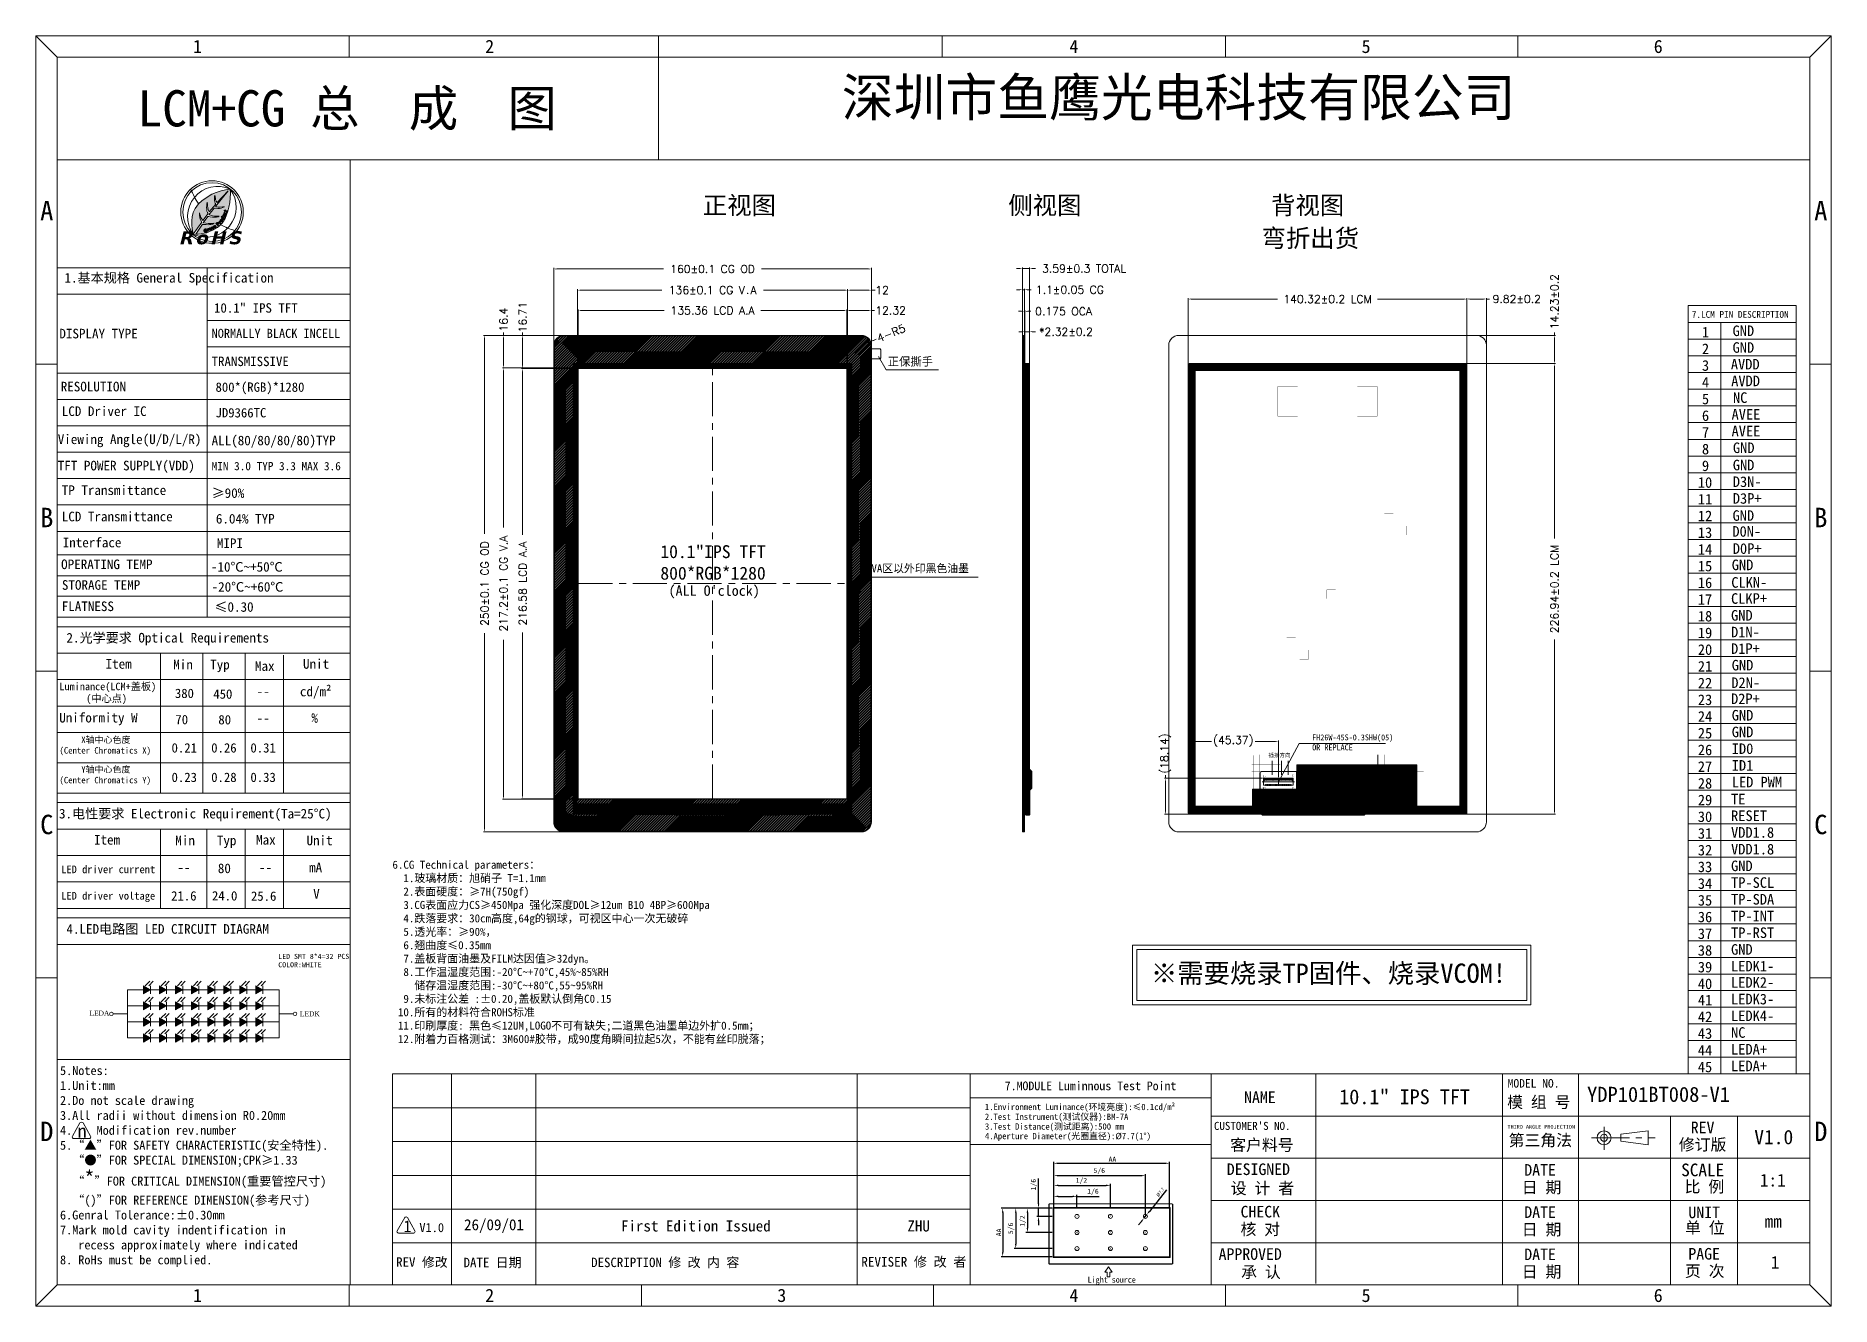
# Model space of a CAD drawing. Header units: millimetres. Extents: x 1065 to 1969, y -17351 to -16712.
import ezdxf
from ezdxf.enums import TextEntityAlignment as Align

# ---------------------------------------------------------------- set-up
doc = ezdxf.new("R2010")
doc.units = ezdxf.units.MM
doc.header["$PDMODE"] = 35
doc.linetypes.add('CENTER', pattern=[50.8, 31.75, -6.35, 6.35, -6.35])
doc.linetypes.add('CENTER2', pattern=[28.575, 19.05, -3.175, 3.175, -3.175])
doc.layers.get('0').update_dxf_attribs({"lineweight": 20})
for name, color, linetype in [('_', 7, 'Continuous'), ('BEZEL', 202, 'Continuous'), ('FRAME', 7, 'Continuous'), ('LCD Panel', 4, 'Continuous'), ('下线银浆', 1, 'Continuous'), ('标注', 4, 'Continuous'), ('灯条', 20, 'Continuous'), ('鐵框', 152, 'Continuous'), ('铁框', 150, 'Continuous')]:
    doc.layers.add(name, color=color, linetype=linetype)
for name, color, linetype, lineweight in [('aa.drawing', 8, 'Continuous', 100), ('bl', 7, 'Continuous', 25), ('BLU', 7, 'Continuous', 15), ('chip_btm.drawing', 9, 'Continuous', 100), ('chip_top.drawing', 3, 'Continuous', 100), ('DIM', 3, 'Continuous', 20), ('dummy.drawing', 7, 'Continuous', 100), ('epin', 13, 'Continuous', 9), ('FPC', 1, 'Continuous', 13), ('from', 7, 'Continuous', 13), ('GE.drawing', 6, 'Continuous', 100), ('GE_MASK.drawing', 5, 'Continuous', 100), ('L245.P200', 19, 'Continuous', 100), ('LCD', 4, 'Continuous', 15), ('mark.drawing', 13, 'Continuous', 100), ('num', 2, 'Continuous', 15), ('SPEC', 253, 'Continuous', 0), ('text.drawing', 1, 'Continuous', 100), ('下扩散', 201, 'Continuous', 13), ('图框', 7, 'Continuous', 30)]:
    doc.layers.add(name, color=color, linetype=linetype, lineweight=lineweight)
doc.styles.add('3', font='', dxfattribs={"height": 1.6})
doc.styles.add('RD', font='ROMAND.shx')
doc.styles.add('ROMANS', font='ROMANS.shx')
doc.styles.add('宋体', font='')
doc.styles.add('文字', font='')
doc.styles.add('汉字', font='')
doc.styles.get('3').set_extended_font_data('KaiTi_GB2312')
doc.styles.get('宋体').set_extended_font_data('SimSun')
doc.styles.get('文字').set_extended_font_data('SimSun')
doc.styles.get('汉字').set_extended_font_data('NSimSun')
doc.dimstyles.new('DIM', dxfattribs={"dimtxt": 2, "dimasz": 1.5, "dimexe": 0.5, "dimexo": 0.5, "dimgap": 0.5, "dimtad": 0, "dimzin": 9, "dimdsep": 46, "dimtxsty": 'ROMANS', "dimcen": 0, "dimclrd": 3, "dimclre": 3, "dimclrt": 2, "dimadec": 0, "dimazin": 0, "dimtp": 0.01, "dimtm": 0.01, "dimtfac": 0.8, "dimtmove": 0, "dimatfit": 3, "dimfxl": 1, "dimtolj": 1, "dimlwd": 18, "dimlwe": 18, "dimarcsym": 0})
doc.dimstyles.new('SH', dxfattribs={"dimscale": 1.4, "dimtxt": 2.5, "dimasz": 2.5, "dimexe": 1.25, "dimexo": 0.625, "dimtad": 0, "dimdec": 1, "dimzin": 0, "dimdsep": 46, "dimtxsty": 'RD', "dimcen": 2.5, "dimadec": 0, "dimazin": 0, "dimtfac": 0.6, "dimtdec": 4, "dimtmove": 0, "dimatfit": 3, "dimfxl": 1, "dimtolj": 1, "dimarcsym": 0})
doc.dimstyles.new('无公差', dxfattribs={"dimtxt": 1.5, "dimasz": 1.8, "dimexe": 0.625, "dimexo": 0.625, "dimtad": 1, "dimzin": 9, "dimdsep": 46, "dimtxsty": 'Standard', "dimcen": 2.5, "dimclrd": 256, "dimclre": 256, "dimclrt": 4, "dimadec": 0, "dimazin": 0, "dimtp": 0.1, "dimtm": 0.1, "dimtfac": 1, "dimtmove": 0, "dimatfit": 3, "dimfxl": 1, "dimlwd": 25, "dimlwe": 25, "dimarcsym": 0})
pattern_1 = [(45, (-957.0253, -20729.0084), (-0.224506403, 0.224506403), []), (135, (-957.0253, -20729.0084), (-0.224506403, -0.224506403), [])]

msp = doc.modelspace()

# ---------------------------------------------------------------- texts
at = {"color": 0, "lineweight": 0, "style": '宋体'}
for s, p in [('2.Test Instrument(测试仪器):BM-7A', (1543.087, -17257.419)), ('4.Aperture Diameter(光圈直径):%%C7.7(1%%D)', (1543.087, -17267.147)), ('3.Test Distance(测试距离):500 mm', (1543.087, -17262.341))]:
    msp.add_text(s, height=3.19645, dxfattribs=at).set_placement(p)
at = {"color": 7, "insert": (1470.969, -16732.988), "char_height": 19.14155, "width": 1737.03772, "attachment_point": 1, "style": '宋体'}
msp.add_mtext('{\\C256;深圳市鱼鹰光电科技有限公司}', dxfattribs=at)
at = {"color": 3, "lineweight": 5, "char_height": 9, "attachment_point": 1, "style": '宋体'}
for s, insert in [('正视图', (1400.966, -16792.419)), ('侧视图', (1554.888, -16792.419)), ('背视图', (1687.247, -16792.419)), ('弯折出货', (1682.457, -16808.984))]:
    msp.add_mtext_dynamic_manual_height_columns(s, width=55.25498, gutter_width=13.5, heights=[0], dxfattribs=dict(at, insert=insert))
at = {"color": 80, "lineweight": 0, "insert": (1136.889, -16809.969), "char_height": 6.57796, "attachment_point": 1}
msp.add_mtext_dynamic_manual_height_columns('{\\fVerdana|b1|i0|c0|p34;\\Q14;\\T1.2;RoHS}', width=7.18582, gutter_width=25.648, heights=[0], dxfattribs=at)
at = {"color": 7, "linetype": 'ByBlock', "lineweight": 0, "attachment_point": 1, "style": '宋体'}
for s, insert, char_height, width in [('{\\C0;7.LCM PIN DESCRIPTION}', (1899.232, -16850.163), 3.4155, 85.82194), ('1', (1904.334, -16858.09), 5.326, 4.65337), ('GND', (1919.783, -16857.437), 5.3263, 20.29595), ('2', (1904.334, -16866.504), 5.326, 4.65337), ('GND', (1919.783, -16865.851), 5.3263, 20.29595), ('3', (1904.334, -16874.918), 5.326, 4.65337), ('AVDD', (1918.908, -16874.265), 5.3263, 20.29595), ('4', (1904.334, -16883.332), 5.326, 4.65337), ('AVDD', (1919.087, -16882.679), 5.3263, 20.29595), ('5', (1904.334, -16891.746), 5.326, 4.65337), ('NC', (1919.963, -16891.093), 5.3263, 20.29595), ('6', (1904.334, -16900.16), 5.326, 4.65337), ('AVEE', (1919.263, -16899.507), 5.3263, 20.29595), ('7', (1904.334, -16908.574), 5.326, 4.65337), ('AVEE', (1919.263, -16907.921), 5.3263, 20.29595), ('8', (1904.334, -16916.988), 5.326, 4.65337), ('GND', (1919.963, -16916.335), 5.3263, 20.29595), ('9', (1904.334, -16925.402), 5.326, 4.65337), ('GND', (1919.885, -16925.017), 5.3263, 20.29595), ('10', (1902.273, -16933.816), 5.3263, 4.65337), ('D3N-', (1919.885, -16933.431), 5.3263, 20.29595), ('11', (1902.273, -16942.23), 5.3263, 4.65337), ('D3P+', (1919.885, -16941.845), 5.3263, 20.29595), ('12', (1902.273, -16950.644), 5.3263, 4.65337), ('GND', (1919.77, -16950.465), 5.3263, 20.29595), ('D0N-', (1919.664, -16958.458), 5.3263, 20.29595), ('13', (1902.273, -16959.058), 5.3263, 4.65337), ('14', (1902.273, -16967.472), 5.3263, 4.65337), ('D0P+', (1919.885, -16967.087), 5.3263, 20.29595), ('15', (1902.273, -16975.886), 5.3263, 4.65337), ('GND', (1919.355, -16975.309), 5.3263, 20.29595), ('16', (1902.273, -16984.3), 5.3263, 4.65337), ('CLKN-', (1919.12, -16984.135), 5.3263, 20.29595), ('17', (1902.273, -16992.714), 5.3263, 4.65337), ('CLKP+', (1919.002, -16992.232), 5.3263, 20.29595), ('18', (1902.273, -17001.128), 5.3263, 4.65337), ('GND', (1919.002, -17000.705), 5.3263, 20.29595), ('19', (1902.273, -17009.542), 5.3263, 4.65337), ('D1N-', (1919.002, -17009.119), 5.3263, 20.29595), ('20', (1902.273, -17017.956), 5.3263, 4.65337), ('D1P+', (1919.002, -17017.474), 5.3263, 20.29595), ('21', (1902.273, -17026.37), 5.3263, 4.65337), ('GND', (1919.355, -17025.793), 5.3263, 20.29595), ('22', (1902.273, -17034.784), 5.3263, 4.65337), ('D2N-', (1919.12, -17034.619), 5.3263, 20.29595), ('23', (1902.273, -17043.198), 5.3263, 4.65337), ('D2P+', (1919.002, -17042.716), 5.3263, 20.29595), ('24', (1902.273, -17051.612), 5.3263, 4.65337), ('GND', (1919.355, -17051.02), 5.3263, 20.29595), ('25', (1902.273, -17060.025), 5.3263, 4.65337), ('GND', (1919.355, -17059.434), 5.3263, 20.29595), ('26', (1902.273, -17068.439), 5.3263, 4.65337), ('27', (1902.273, -17076.853), 5.3263, 4.65337), ('28', (1902.273, -17085.267), 5.3263, 4.65337), ('LED PWM', (1919.355, -17084.676), 5.3263, 36.04404), ('29', (1902.273, -17093.681), 5.3263, 4.65337), ('TE', (1919.002, -17093.199), 5.3263, 20.29595), ('30', (1902.273, -17102.095), 5.3263, 4.65337), ('RESET', (1919.002, -17101.613), 5.3263, 20.29595), ('31', (1902.273, -17110.509), 5.3263, 4.65337), ('VDD1.8', (1919.002, -17110.027), 5.3263, 20.29595), ('32', (1902.273, -17118.923), 5.3263, 4.65337), ('VDD1.8', (1919.002, -17118.441), 5.3263, 20.29595), ('33', (1902.273, -17127.337), 5.3263, 4.65337), ('GND', (1919.002, -17126.855), 5.3263, 20.29595), ('34', (1902.273, -17135.751), 5.3263, 4.65337), ('TP-SCL', (1919.002, -17135.269), 5.3263, 20.29595), ('35', (1902.273, -17144.165), 5.3263, 4.65337), ('TP-SDA', (1919.002, -17143.683), 5.3263, 20.29595), ('36', (1902.273, -17152.579), 5.3263, 4.65337), ('TP-INT', (1919.002, -17152.097), 5.3263, 20.29595), ('37', (1902.273, -17160.993), 5.3263, 4.65337), ('TP-RST', (1919.002, -17160.511), 5.3263, 20.29595), ('38', (1902.273, -17169.407), 5.3263, 4.65337), ('GND', (1919.002, -17168.925), 5.3263, 20.29595), ('39', (1902.273, -17177.821), 5.3263, 4.65337), ('LEDK1-', (1919.002, -17177.339), 5.3263, 20.29595), ('40', (1902.273, -17186.235), 5.3263, 4.65337), ('LEDK2-', (1919.002, -17185.522), 5.3263, 20.29595), ('LEDK3-', (1919.002, -17193.936), 5.3263, 20.29595), ('41', (1902.273, -17194.418), 5.3263, 4.65337), ('42', (1902.273, -17202.832), 5.3263, 4.65337), ('LEDK4-', (1919.002, -17202.35), 5.3263, 20.29595), ('43', (1902.273, -17211.246), 5.3263, 4.65337), ('NC', (1919.002, -17210.764), 5.3263, 20.29595), ('44', (1902.273, -17219.66), 5.3263, 4.65337), ('LEDA+', (1919.002, -17219.178), 5.3263, 20.29595), ('45', (1902.273, -17228.074), 5.3263, 4.65337), ('LEDA+', (1919.002, -17227.592), 5.3263, 20.29595)]:
    msp.add_mtext(s, dxfattribs=dict(at, insert=insert, char_height=char_height, width=width))
at = {"insert": (1494.117, -16873.503), "char_height": 4.1803, "width": 24.47202, "attachment_point": 1, "style": '宋体'}
msp.add_mtext('正保撕手', dxfattribs=at)
at = {"color": 7, "lineweight": 5, "insert": (1485.942, -16977.71), "char_height": 4, "attachment_point": 1, "style": '宋体'}
msp.add_mtext_dynamic_manual_height_columns('VA区以外印黑色油墨', width=80.94619, gutter_width=15, heights=[0], dxfattribs=at)
at = {"insert": (1090.292, -17043.346), "char_height": 3.76849, "attachment_point": 1, "style": '宋体'}
msp.add_mtext_dynamic_manual_height_columns('{\\C0;(中心点)}', width=46.11833, gutter_width=32.301, heights=[0], dxfattribs=at)
at = {"lineweight": 5, "attachment_point": 1, "style": '宋体'}
for s, width, insert, char_height in [('FH26W-45S-0.3SHW(05)\\POR REPLACE', 30.85401, (1707.98, -17063.334), 3), ('插接方向', 14.21412, (1685.903, -17072.801), 2)]:
    msp.add_mtext_dynamic_manual_height_columns(s, width=width, gutter_width=15, heights=[0], dxfattribs=dict(at, insert=insert, char_height=char_height))
at = {"color": 1, "linetype": 'ByBlock', "lineweight": 0, "char_height": 5.3263, "attachment_point": 1, "style": '宋体'}
for s, insert, width in [('{\\C7;ID0}', (1919.355, -17067.848), 36.85678), ('{\\C7;ID1}', (1919.355, -17076.262), 32.3936)]:
    msp.add_mtext(s, dxfattribs=dict(at, insert=insert, width=width))
at = {"lineweight": 5, "char_height": 1, "attachment_point": 1, "rotation": 180, "style": '宋体'}
for s, width, insert in [('45', 1.32051, (1684.564, -17084.941)), ('1', 0.42732, (1698.617, -17084.663)), ('44', 1.32051, (1684.564, -17090.877)), ('2', 0.42732, (1698.617, -17090.877))]:
    msp.add_mtext_dynamic_manual_height_columns(s, width=width, gutter_width=15, heights=[0], dxfattribs=dict(at, insert=insert))
at = {"linetype": 'ByBlock', "lineweight": 0, "insert": (1726.146, -17087.094), "char_height": 1.5, "width": 6.17975, "attachment_point": 1, "rotation": 180}
msp.add_mtext('元件区', dxfattribs=at)
at = {"color": 3, "linetype": 'ByBlock', "lineweight": 0, "insert": (1718.843, -17103.232), "char_height": 1.5, "width": 6.17975, "attachment_point": 1, "rotation": 180}
msp.add_mtext('{\\fSimSun|b0|i0|c134|p2;单层区}', dxfattribs=at)
at = {"color": 7, "lineweight": -3, "insert": (1244.582, -17126.913), "char_height": 4.05, "width": 838.9208, "attachment_point": 1, "style": '宋体'}
msp.add_mtext('{\\C0;6.CG Technical parameters：\\P  1.玻璃材质：旭硝子 T=1.1mm\\P  2.表面硬度：≥7H\\C256;(750gf)\\C0;\\P  3.CG表面应力CS≥450Mpa 强化深度DOL≥12um \\C256;B10 4BP≥600Mpa\\C0;\\P  4.跌落要求：30cm高度,64g的钢球，可视区中心一次无破碎\\P  5.透光率：≥90%，\\P  6.翘曲度≤0.35mm\\P  7.盖板背面油墨及FILM达因值≥32dyn。\\P  8.工作温湿度范围:-20°C~+70°C,45%~85%RH\\P    储存温湿度范围:-30°C~+80°C,55~95%RH\\P  9.未标注公差 :±0.20,盖板默认倒角C0.15\\P 10.所有的材料符合ROHS标准 \\P 11.\\C256;印刷厚度: 黑色≤12UM,LOGO不可有缺失;二道黑色油墨单边外扩0.5mm；\\P 12.附着力百格测试：3M600#胶带，成90度角瞬间拉起5次，不能有丝印脱落；}', dxfattribs=at)
at = {"color": 2, "insert": (1187.04, -17177.219), "char_height": 2.540419, "width": 36.94984, "attachment_point": 4, "style": '宋体'}
msp.add_mtext('{\\C0;LED\\fSimSun|b0|i0|c186|p54; \\fSimSun|b0|i0|c134|p54;SMT\\fSimSun|b0|i0|c186|p54; \\fSimSun|b0|i0|c134|p54;8*4=32\\fSimSun|b0|i0|c186|p54; \\fSimSun|b0|i0|c134|p54;PCS\\fSimSun|b0|i0|c186|p54;\\P\\fSimSun|b0|i0|c134|p54;COLOR:WHITE}', dxfattribs=at)
at = {"color": 1, "insert": (1626.738, -17178.71), "char_height": 9.72, "attachment_point": 1, "style": '宋体'}
msp.add_mtext_dynamic_manual_height_columns('※需要烧录TP固件、烧录VCOM!', width=221.15115, gutter_width=16.2, heights=[0], dxfattribs=at)
at = {"lineweight": 0, "insert": (1596.307, -17240.324), "char_height": 4.3837, "width": 121.42014, "attachment_point": 5, "line_spacing_factor": 0.963855, "style": '宋体'}
msp.add_mtext('{\\fSimSun|b1|i0|c134|p2;\\C0;7.MODULE Luminnous Test Point} ', dxfattribs=at)
at = {"color": 0, "lineweight": 0, "attachment_point": 5, "style": '宋体'}
for s, insert, char_height, width in [('REV 修改', (1259.425, -17329.296), 4.7647, 49.41072), ('DATE 日期', (1295.017, -17329.503), 4.7647, 49.0274), ('DESCRIPTION 修 改 内 容', (1381.996, -17329.442), 4.76469, 203.57452), ('REVISER 修 改 者', (1507.285, -17329.135), 4.86176, 96.70162)]:
    msp.add_mtext(s, dxfattribs=dict(at, insert=insert, char_height=char_height, width=width))
at = {"layer": 'DIM', "color": 0, "lineweight": 0, "insert": (1940.52, -17266.135), "char_height": 7.2167, "width": 36.46286, "attachment_point": 5, "style": '宋体'}
msp.add_mtext('{\\C2;V1.0}', dxfattribs=at)
at = {"layer": 'LCD', "color": 0, "lineweight": 0, "style": '宋体'}
for s, p in [('Viewing Angle(U/D/L/R)', (1075.957, -16917.142)), ('TFT POWER SUPPLY(VDD)', (1075.957, -16930.401))]:
    msp.add_text(s, height=4.83541, dxfattribs=at).set_placement(p)
at = {"layer": 'LCD', "color": 0, "lineweight": 0, "insert": (1079.346, -16830.993), "char_height": 4.83541, "width": 186.72683, "attachment_point": 1, "style": '宋体'}
msp.add_mtext('{\\fSimSun|b1|i0|c134|p2;1.基本规格 General Specification}', dxfattribs=at)
at = {"layer": 'LCD', "color": 2, "lineweight": 0, "attachment_point": 1, "style": '宋体'}
for s, insert, char_height, width in [('10.1" IPS TFT', (1154.669, -16846.222), 4.76619, 85.97404), ('{\\C0;DISPLAY TYPE}', (1076.764, -16859.1), 4.83541, 161.52341), ('NORMALLY BLACK INCELL', (1153.471, -16859.117), 4.536, 85.97404), ('TRANSMISSIVE', (1153.471, -16873.122), 4.76619, 85.97404), ('{\\C0;RESOLUTION}', (1077.441, -16885.779), 4.83541, 161.52341), ('800*(RGB)*1280', (1155.439, -16886.118), 4.70279, 157.0932), ('{\\C0;LCD Driver IC}', (1077.967, -16898.164), 4.83541, 161.52341), ('JD9366TC', (1155.439, -16899.014), 4.7028, 157.0932), ('ALL(80/80/80/80)TYP', (1153.471, -16912.899), 4.83541, 85.97404), ('MIN 3.0 TYP 3.3 MAX 3.6', (1153.471, -16926.158), 4.16066, 85.97404), ('{\\C0;TP Transmittance}', (1077.967, -16937.941), 4.83541, 161.52341), ('≥90%', (1153.471, -16939.395), 4.8354, 85.97404), ('{\\C0;LCD Transmittance}', (1077.967, -16951.201), 4.83541, 161.52341), ('6.04% TYP', (1155.624, -16952.315), 4.8354, 85.97404), ('{\\C0;Interface}', (1078.433, -16964.293), 4.83541, 161.52341), ('MIPI', (1156.108, -16964.66), 4.8354, 85.97404), ('{\\C0;OPERATING TEMP }', (1077.648, -16975.263), 4.83541, 161.52341), (' -10℃~+50℃', (1149.835, -16976.541), 4.8354, 85.97404), ('{\\C0;STORAGE TEMP}', (1078.038, -16985.671), 4.83541, 161.52341), ('-20℃~+60℃', (1153.471, -16986.609), 4.8354, 85.97404), ('{\\C0;FLATNESS}', (1077.95, -16996.398), 4.83541, 161.52341), ('≤0.30', (1154.888, -16996.729), 4.8354, 85.97404), ('{\\fSimSun|b1|i0|c134|p2;\\C0;2.光学要求 Optical Requirements }', (1080.331, -17012.241), 4.83541, 161.52341), ('{\\C0;Item}', (1100.041, -17025.417), 4.8354, 161.52341), ('{\\C0;Min}', (1134.157, -17025.751), 4.8354, 161.52341), ('{\\C0;Typ}', (1152.739, -17025.751), 4.8354, 161.52341), ('{\\C0;Max}', (1175.314, -17026.49), 4.8354, 161.52341), ('{\\C0;Unit}', (1199.531, -17025.417), 4.8354, 161.52341), ('{\\C0;Luminance(LCM+盖板) }', (1076.817, -17037.302), 3.76849, 161.52341), ('{\\C0;  cd/m²}', (1191.379, -17039.323), 4.83541, 161.52341), ('380', (1134.968, -17040.3), 4.7028, 157.0932), ('{\\C0; }450', (1151.118, -17040.655), 4.7028, 157.0932), ('--', (1176.168, -17039.323), 4.8354, 161.52341), ('{\\C0;Uniformity W}', (1076.692, -17052.473), 4.83541, 161.52341), ('{\\C0; }70', (1132.015, -17053.511), 4.7028, 157.0932), ('{\\C0; } 80', (1150.479, -17053.573), 4.7028, 157.0932), ('--', (1176.168, -17052.631), 4.8354, 161.52341), ('{\\C0;  %}', (1197.157, -17052.631), 4.8354, 161.52341), ('{\\H0.6667x;     \\C0;X轴中心色度\\P(Center\\fSimSun|b0|i0|c186|p2; \\fSimSun|b0|i0|c134|p2;Chromatics\\fSimSun|b0|i0|c186|p2; \\fSimSun|b0|i0|c134|p2;X)\\fSimSun|b0|i0|c186|p2;\\H1.5x;\\C256;\\P\\fSimSun|b0|i0|c134|p2;\\C0; }', (1076.839, -17064.401), 4.835413, 161.52341), ('{\\C0; }0.21', (1130.093, -17067.751), 4.70279, 157.0932), ('{\\C0; } 0.26', (1146.869, -17067.751), 4.70279, 157.0932), ('{\\C0; } 0.31', (1166.614, -17067.751), 4.70279, 157.0932), ('{\\H0.6667x;     \\C0;Y轴中心色度\\P(Center\\fSimSun|b0|i0|c186|p2; \\fSimSun|b0|i0|c134|p2;Chromatics\\fSimSun|b0|i0|c186|p2; \\fSimSun|b0|i0|c134|p2;Y)\\fSimSun|b0|i0|c186|p2;\\H1.5x;\\C256;\\P\\fSimSun|b0|i0|c134|p2;\\C0; }', (1076.839, -17079.328), 4.835413, 161.52341), ('{\\C0; }0.23', (1130.093, -17082.579), 4.70279, 157.0932), ('{\\C0; } 0.28', (1146.869, -17082.579), 4.70279, 157.0932), ('{\\C0; } 0.33', (1166.614, -17082.579), 4.70279, 157.0932), ('{\\fSimSun|b1|i0|c134|p2;\\C0;3.电性要求 Electronic Requirement(Ta=25%%DC)}', (1076.56, -17100.802), 4.83541, 200.6498), ('{\\C0;Item}', (1094.2, -17113.978), 4.8354, 161.52341), ('{\\C0;Min}', (1135.179, -17114.312), 4.8354, 161.52341), ('{\\C0;Typ}', (1156.112, -17114.312), 4.8354, 161.52341), ('{\\C0;Max}', (1175.877, -17113.978), 4.8354, 161.52341), ('{\\C0;Unit}', (1201.276, -17114.277), 4.8354, 161.52341), ('{\\C0;LED driver current}', (1077.669, -17129.334), 3.86833, 161.52341), ('{\\C0;--}', (1136.24, -17127.884), 4.8354, 161.52341), ('80', (1156.602, -17128.338), 4.8354, 161.52341), ('{\\C0;--}', (1177.316, -17127.884), 4.8354, 161.52341), ('{\\C0;  mA}', (1195.994, -17127.884), 4.8354, 161.52341), ('{\\C0;LED driver voltage}', (1077.669, -17142.643), 3.86833, 161.52341), ('{\\C0; }21.6', (1129.869, -17142.274), 4.70279, 157.0932), ('{\\C0; } 24.0', (1147.244, -17142.235), 4.70279, 157.0932), ('25.6', (1173.293, -17142.394), 4.7028, 157.0932), ('{\\C0;  V}', (1198.067, -17141.192), 4.8354, 161.52341), ('{\\fSimSun|b1|i0|c134|p2;\\C0;4.LED电路图 LED CIRCUIT DIAGRAM}', (1080.331, -17158.871), 4.83541, 161.52341), ('{\\C0;5.Notes:\\P1.Unit:mm\\P2.Do not scale drawing\\P3.All radii without dimension R0.20mm\\P4.    Modification rev.number\\P5.“▲”FOR SAFETY CHARACTERISTIC(安全特性).\\P  “●”FOR SPECIAL DIMENSION;CPK≥1.33\\P  “\\H1.667x;*\\H0.6002x;”FOR CRITICAL DIMENSION(重要管控尺寸)\\P  “()”FOR REFERENCE DIMENSION(参考尺寸) \\P6.Genral Tolerance:±0.30mm\\P7.Mark\\fSimSun|b0|i0|c136|p2; \\fSimSun|b0|i0|c134|p2;mold\\fSimSun|b0|i0|c136|p2; \\fSimSun|b0|i0|c134|p2;cavity\\fSimSun|b0|i0|c136|p2; \\fSimSun|b0|i0|c134|p2;indentification\\fSimSun|b0|i0|c136|p2; \\fSimSun|b0|i0|c134|p2;in\\fSimSun|b0|i0|c136|p2; \\fSimSun|b0|i0|c134|p2;\\P   recess\\fSimSun|b0|i0|c136|p2; \\fSimSun|b0|i0|c134|p2;approximately\\fSimSun|b0|i0|c136|p2; \\fSimSun|b0|i0|c134|p2;where\\fSimSun|b0|i0|c136|p2; \\fSimSun|b0|i0|c134|p2;indicated\\P8. RoHs must be complied.}', (1077.084, -17230.321), 4.513052, 150.32373)]:
    msp.add_mtext(s, dxfattribs=dict(at, insert=insert, char_height=char_height, width=width))
at = {"layer": '下线银浆', "color": 7, "char_height": 2.45251, "width": 9.8537, "attachment_point": 1}
for s, insert in [('{\\fTimes New Roman|b0|i0|c0|p18;LEDA}', (1091.943, -17202.438)), ('{\\fTimes New Roman|b0|i0|c0|p18;LED\\fTimes New Roman|b0|i0|c186|p18;K}', (1197.966, -17202.785))]:
    msp.add_mtext(s, dxfattribs=dict(at, insert=insert))
at = {"layer": '图框', "color": 0, "lineweight": 0}
for s, height, style, p in [('1', 6.631, '文字', (1144.099, -16720.245)), ('2', 6.631, '文字', (1291.291, -16720.245)), ('4', 6.631, '文字', (1585.675, -16720.245)), ('5', 6.631, '文字', (1732.867, -16720.245)), ('6', 6.631, '文字', (1880.059, -16720.245)), ('A', 9.792, '文字', (1067.087, -16804.474)), ('A', 9.792, '文字', (1960.897, -16804.474)), ('B', 9.792, '文字', (1067.087, -16959.025)), ('B', 9.792, '文字', (1960.897, -16959.025)), ('C', 9.792, '文字', (1067.087, -17113.577)), ('C', 9.792, '文字', (1960.897, -17113.577)), ('1.Environment Luminance(环境亮度):≤0.1cd/m²', 3.19645, '宋体', (1543.087, -17252.491)), ('D', 9.792, '文字', (1067.087, -17268.129)), ('D', 9.792, '文字', (1960.897, -17268.129)), ('SCALE ', 6.3745, '文字', (1893.878, -17285.795)), ('UNIT', 5.8493, '文字', (1897.523, -17306.894)), ('1', 6.631, '文字', (1144.099, -17349.11)), ('2', 6.631, '文字', (1291.291, -17349.11)), ('3', 6.631, '文字', (1438.483, -17349.11)), ('4', 6.631, '文字', (1585.675, -17349.11)), ('5', 6.631, '文字', (1732.867, -17349.11)), ('6', 6.631, '文字', (1880.059, -17349.11))]:
    msp.add_text(s, height=height, dxfattribs=dict(at, style=style)).set_placement(p)
at = {"layer": '图框', "color": 0, "lineweight": 0, "style": '文字'}
msp.add_text('THIRD ANGLE PROJECTION', height=1.97414, dxfattribs=at).set_placement((1823.379, -17261.898), align=Align.CENTER)
at = {"layer": '图框', "color": 0, "lineweight": 0}
for s, insert, char_height, width, attachment_point, style in [('{\\fSimSun|b0|i0|c134|p54;LCM+CG 总  成  图}', (1221.797, -16749.177), 18.25357, 449.19141, 5, '汉字'), (' 1:1', (1929.186, -17284.589), 6.3745, 25.08197, 1, '文字'), ('mm', (1935.912, -17305.279), 6.3745, 9.18164, 1, '文字'), ('1', (1939.002, -17325.925), 6.375, 9.18164, 1, '文字')]:
    msp.add_mtext(s, dxfattribs=dict(at, insert=insert, char_height=char_height, width=width, attachment_point=attachment_point, style=style))
at = {"layer": '图框', "color": 0, "lineweight": 0, "attachment_point": 1, "style": '文字'}
for s, insert, char_height in [('MODEL NO.', (1806.453, -17236.889), 4.2641), ('NAME', (1673.662, -17243.113), 5.8493), ('{\\C0;模 组 号}', (1806.216, -17245.535), 5.8493), ("CUSTOMER'S NO.", (1658.473, -17258.424), 4.05032), ('客户料号', (1666.701, -17267.122), 5.8493), ('{\\fSimSun|b0|i0|c134|p54;第三角法}', (1806.959, -17264.754), 5.8493), ('修订版', (1892.703, -17266.919), 5.8493), ('REV', (1898.697, -17258.298), 5.8493), ('DESIGNED', (1664.948, -17279.334), 5.8493), ('DATE', (1814.835, -17279.682), 5.8493), ('{\\fSimSun|b0|i0|c134|p2;设 计 者}', (1666.952, -17288.902), 5.8493), ('{\\fSimSun|b0|i0|c134|p2;日 期}', (1813.563, -17288.439), 5.8493), ('比 例', (1895.605, -17288.1), 5.8493), ('CHECK', (1671.874, -17300.701), 5.8493), ('DATE', (1814.835, -17300.931), 5.8493), ('{\\fSimSun|b0|i0|c134|p2;核 对}', (1671.874, -17309.497), 5.8493), ('{\\fSimSun|b0|i0|c134|p2;日 期}', (1813.563, -17309.688), 5.8493), ('单 位', (1895.807, -17308.808), 5.8493), ('APPROVED', (1660.824, -17322.041), 5.8493), ('DATE', (1814.835, -17322.179), 5.8493), ('PAGE', (1897.494, -17321.915), 5.8493), ('承 认', (1672.159, -17331.146), 5.8493), ('{\\fSimSun|b0|i0|c134|p2;日 期}', (1813.563, -17330.936), 5.8493), ('{\\fSimSun|b0|i0|c134|p2;页 次}', (1895.807, -17330.597), 5.8493)]:
    msp.add_mtext(s, dxfattribs=dict(at, insert=insert, char_height=char_height))
at = {"layer": '图框', "lineweight": 0, "insert": (1085.914, -17259.642), "char_height": 6.657, "attachment_point": 1, "style": '宋体'}
msp.add_mtext('n', dxfattribs=at)
at = {"layer": '图框', "color": 2, "lineweight": 0, "insert": (1250.16, -17308.048), "char_height": 5.86921, "attachment_point": 1, "style": '宋体'}
msp.add_mtext('1 {\\H0.7783x;V1.0}', dxfattribs=at)
at = {"layer": '图框', "color": 2, "lineweight": 0, "attachment_point": 5, "style": '宋体'}
for s, insert, char_height, width in [('26/09/01', (1295.741, -17310.879), 5.5423, 42.5647), ('First Edition Issued', (1397.436, -17310.879), 5.54228, 203.57452), ('ZHU', (1509.69, -17310.879), 5.5423, 51.81365)]:
    msp.add_mtext(s, dxfattribs=dict(at, insert=insert, char_height=char_height, width=width))
at = {"layer": '标注', "attachment_point": 1, "style": '宋体'}
for s, width, gutter_width, insert, char_height in [('{\\C2;10.1" IPS TFT}', 83.43096, 27.945, (1721.576, -17242.061), 7.4519), ('{\\C2;YDP101BT008-V1}', 141.09354, 30.739, (1846.472, -17240.775), 7.56)]:
    msp.add_mtext_dynamic_manual_height_columns(s, width=width, gutter_width=gutter_width, heights=[0], dxfattribs=dict(at, insert=insert, char_height=char_height))
at = {"layer": '灯条', "color": 7, "lineweight": 0}
for s, style, p in [('K', '宋体', (1682.886, -17091.897)), ('A', '宋体', (1688.42, -17091.916)), ('K', '3', (1684.98, -17098.09)), ('A', '3', (1686.786, -17098.109))]:
    msp.add_text(s, height=1, rotation=180, dxfattribs=dict(at, style=style)).set_placement(p)

# ---------------------------------------------------------------- blocks, each defined once
blk = doc.blocks.new('*D12')
at = {"layer": 'Defpoints', "color": 0}
for p in [(2516.39, -16408.7), (2516.39, -16413.54), (2525.84, -16413.54)]:
    blk.add_point(p, dxfattribs=at)
at = {"layer": '标注', "lineweight": 25}
for p, q in [((2516.39, -16412.92), (2516.39, -16408.07)), ((2518.19, -16408.7), (2524.04, -16408.7)), ((2525.84, -16412.92), (2525.84, -16408.07)), ((2525.84, -16408.7), (2534.9, -16408.7))]:
    blk.add_line(p, q, dxfattribs=at)
at = {"layer": '标注'}
for points in [[(2518.19, -16408.4), (2518.19, -16409), (2516.39, -16408.7)], [(2524.04, -16408.4), (2524.04, -16409), (2525.84, -16408.7)]]:
    blk.add_solid(points, dxfattribs=at)
at = {"layer": '标注', "color": 4, "lineweight": 0, "insert": (2532.36, -16406.85), "char_height": 3, "attachment_point": 5, "style": '宋体'}
blk.add_mtext('{\\H0.6667x;1/6}', dxfattribs=at)
blk = doc.blocks.new('*D5')
at = {"layer": 'Defpoints', "color": 0}
for p in [(2539.48, -16404.23), (2516.39, -16413.54), (2539.48, -16413.54)]:
    blk.add_point(p, dxfattribs=at)
at = {"layer": '标注', "lineweight": 25}
for p, q in [((2516.39, -16412.92), (2516.39, -16403.6)), ((2518.19, -16404.23), (2537.68, -16404.23)), ((2539.48, -16412.92), (2539.48, -16403.6))]:
    blk.add_line(p, q, dxfattribs=at)
at = {"layer": '标注'}
for points in [[(2518.19, -16403.93), (2518.19, -16404.53), (2516.39, -16404.23)], [(2537.68, -16403.93), (2537.68, -16404.53), (2539.48, -16404.23)]]:
    blk.add_solid(points, dxfattribs=at)
at = {"layer": '标注', "color": 4, "lineweight": 0, "insert": (2527.66, -16402.39), "char_height": 3, "attachment_point": 5, "style": '宋体'}
blk.add_mtext('{\\H0.6667x;1/2}', dxfattribs=at)
blk = doc.blocks.new('*D6')
at = {"layer": 'Defpoints', "color": 0}
for p in [(2510.16, -16416.88), (2516.39, -16413.54), (2516.39, -16416.88)]:
    blk.add_point(p, dxfattribs=at)
at = {"layer": '标注', "lineweight": 25}
for p, q in [((2510.16, -16411.74), (2510.16, -16401.4)), ((2515.77, -16413.54), (2509.54, -16413.54)), ((2515.77, -16416.88), (2509.54, -16416.88)), ((2510.16, -16416.88), (2510.16, -16413.54)), ((2510.16, -16418.68), (2510.16, -16420.48))]:
    blk.add_line(p, q, dxfattribs=at)
at = {"layer": '标注'}
for points in [[(2509.86, -16411.74), (2510.46, -16411.74), (2510.16, -16413.54)], [(2509.86, -16418.68), (2510.46, -16418.68), (2510.16, -16416.88)]]:
    blk.add_solid(points, dxfattribs=at)
at = {"layer": '标注', "color": 4, "lineweight": 0, "insert": (2508.32, -16403.94), "char_height": 3, "attachment_point": 5, "rotation": 90, "style": '宋体'}
blk.add_mtext('{\\H0.6667x;1/6}', dxfattribs=at)
blk = doc.blocks.new('*D7')
at = {"layer": 'Defpoints', "color": 0}
for p in [(2516.39, -16413.54), (2505.63, -16423.42), (2516.39, -16423.42)]:
    blk.add_point(p, dxfattribs=at)
at = {"layer": '标注', "lineweight": 25}
for p, q in [((2515.77, -16413.54), (2505.01, -16413.54)), ((2505.63, -16415.34), (2505.63, -16421.62)), ((2515.77, -16423.42), (2505.01, -16423.42))]:
    blk.add_line(p, q, dxfattribs=at)
at = {"layer": '标注'}
for points in [[(2505.33, -16415.34), (2505.93, -16415.34), (2505.63, -16413.54)], [(2505.33, -16421.62), (2505.93, -16421.62), (2505.63, -16423.42)]]:
    blk.add_solid(points, dxfattribs=at)
at = {"layer": '标注', "color": 4, "lineweight": 0, "insert": (2503.79, -16418.77), "char_height": 3, "attachment_point": 5, "rotation": 90, "style": '宋体'}
blk.add_mtext('{\\H0.6667x;1/2}', dxfattribs=at)
blk = doc.blocks.new('*D8')
at = {"layer": 'Defpoints', "color": 0}
for p in [(2516.39, -16413.54), (2500.88, -16429.96), (2516.39, -16429.96)]:
    blk.add_point(p, dxfattribs=at)
at = {"layer": '标注', "lineweight": 25}
for p, q in [((2515.77, -16413.54), (2500.25, -16413.54)), ((2500.88, -16415.34), (2500.88, -16428.16)), ((2515.77, -16429.96), (2500.25, -16429.96))]:
    blk.add_line(p, q, dxfattribs=at)
at = {"layer": '标注'}
for points in [[(2500.58, -16415.34), (2501.18, -16415.34), (2500.88, -16413.54)], [(2500.58, -16428.16), (2501.18, -16428.16), (2500.88, -16429.96)]]:
    blk.add_solid(points, dxfattribs=at)
at = {"layer": '标注', "color": 4, "lineweight": 0, "insert": (2499.03, -16421.75), "char_height": 3, "attachment_point": 5, "rotation": 90, "style": '宋体'}
blk.add_mtext('{\\H0.6667x;5/6}', dxfattribs=at)
blk = doc.blocks.new('*D13')
at = {"layer": 'Defpoints', "color": 0}
for p in [(2553.2, -16417.52), (2554.22, -16416.23)]:
    blk.add_point(p, dxfattribs=at)
at = {"layer": '标注', "lineweight": 25}
for p, q in [((2562.24, -16406.1), (2555.34, -16414.82)), ((2552.08, -16418.93), (2550.96, -16420.34)), ((2553.2, -16417.52), (2554.22, -16416.23))]:
    blk.add_line(p, q, dxfattribs=at)
at = {"layer": '标注'}
for points in [[(2551.84, -16418.75), (2552.31, -16419.12), (2553.2, -16417.52)], [(2555.1, -16414.63), (2555.57, -16415.01), (2554.22, -16416.23)]]:
    blk.add_solid(points, dxfattribs=at)
at = {"layer": '标注', "color": 4, "lineweight": 0, "insert": (2559.85, -16407.03), "char_height": 3, "attachment_point": 5, "rotation": 51.63208, "style": '宋体'}
blk.add_mtext('{\\fMS PGothic|b0|i0|c134|p34;\\H0.45x;%%C7.7}', dxfattribs=at)
blk = doc.blocks.new('*D9')
at = {"layer": 'Defpoints', "color": 0}
for p in [(2563.51, -16395.24), (2516.39, -16413.54), (2563.51, -16413.54)]:
    blk.add_point(p, dxfattribs=at)
at = {"layer": '标注', "lineweight": 25}
for p, q in [((2516.39, -16412.92), (2516.39, -16394.61)), ((2518.19, -16395.24), (2561.71, -16395.24)), ((2563.51, -16412.92), (2563.51, -16394.61))]:
    blk.add_line(p, q, dxfattribs=at)
at = {"layer": '标注'}
for points in [[(2518.19, -16394.94), (2518.19, -16395.54), (2516.39, -16395.24)], [(2561.71, -16394.94), (2561.71, -16395.54), (2563.51, -16395.24)]]:
    blk.add_solid(points, dxfattribs=at)
at = {"layer": '标注', "color": 4, "lineweight": 0, "insert": (2540.27, -16393.61), "char_height": 3, "attachment_point": 5, "style": '宋体'}
blk.add_mtext('{\\H0.6667x;AA}', dxfattribs=at)
blk = doc.blocks.new('*D10')
at = {"layer": 'Defpoints', "color": 0}
for p in [(2516.39, -16413.54), (2495.56, -16433.3), (2516.39, -16433.3)]:
    blk.add_point(p, dxfattribs=at)
at = {"layer": '标注', "lineweight": 25}
for p, q in [((2515.77, -16413.54), (2494.94, -16413.54)), ((2495.56, -16415.34), (2495.56, -16431.5)), ((2515.77, -16433.3), (2494.94, -16433.3))]:
    blk.add_line(p, q, dxfattribs=at)
at = {"layer": '标注'}
for points in [[(2495.26, -16415.34), (2495.86, -16415.34), (2495.56, -16413.54)], [(2495.26, -16431.5), (2495.86, -16431.5), (2495.56, -16433.3)]]:
    blk.add_solid(points, dxfattribs=at)
at = {"layer": '标注', "color": 4, "lineweight": 0, "insert": (2493.94, -16423.39), "char_height": 3, "attachment_point": 5, "rotation": 90, "style": '宋体'}
blk.add_mtext('{\\H0.6667x;AA}', dxfattribs=at)
blk = doc.blocks.new('*D11')
at = {"layer": 'Defpoints', "color": 0}
for p in [(2553.71, -16400.28), (2516.39, -16413.54), (2553.71, -16416.88)]:
    blk.add_point(p, dxfattribs=at)
at = {"layer": '标注', "lineweight": 25}
for p, q in [((2516.39, -16412.92), (2516.39, -16399.65)), ((2518.19, -16400.28), (2551.91, -16400.28)), ((2553.71, -16416.25), (2553.71, -16399.65))]:
    blk.add_line(p, q, dxfattribs=at)
at = {"layer": '标注'}
for points in [[(2518.19, -16399.98), (2518.19, -16400.58), (2516.39, -16400.28)], [(2551.91, -16399.98), (2551.91, -16400.58), (2553.71, -16400.28)]]:
    blk.add_solid(points, dxfattribs=at)
at = {"layer": '标注', "color": 4, "lineweight": 0, "insert": (2534.93, -16398.43), "char_height": 3, "attachment_point": 5, "style": '宋体'}
blk.add_mtext('{\\H0.6667x;5/6}', dxfattribs=at)
blk = doc.blocks.new('*u18')
at = {"color": 5, "lineweight": 5}
for p, q in [((2.05, 25.47), (0, 25.47)), ((2.28, -178.67), (3.4, -179.89)), ((3.4, -188.25), (3.4, -179.89)), ((2.4, -189.33), (3.4, -188.25)), ((2.07, -201.86), (0.66, -201.86))]:
    blk.add_line(p, q, dxfattribs=at)
for centre, start, end in [((0.66, -201.53), 194.27591, 270), ((2.07, -201.53), 270, 0)]:
    blk.add_arc(centre, 0.33, start, end, dxfattribs=at)
at = {"layer": '_', "color": 5, "linetype": 'Continuous', "lineweight": 5}
for p, q in [((0, 25.47), (0, -201.47)), ((2.28, -178.67), (2.28, 25.24)), ((2.4, -201.53), (2.4, -189.33)), ((0.34, -201.61), (0, -201.47))]:
    blk.add_line(p, q, dxfattribs=at)
blk.add_arc((2.05, 25.24), 0.23, 0, 90, dxfattribs=at)
blk = doc.blocks.new('*U1')
at = {"color": 2, "lineweight": 5}
blk.add_lwpolyline([(0.15, 0.325), (0.15, -0.325), (-0.15, -0.325), (-0.15, 0.325)], close=True, dxfattribs=at)
blk = doc.blocks.new('*U2')
at = {"color": 0, "linetype": 'ByBlock', "lineweight": -2}
for p in [(0, 0), (0.6, 0), (1.2, 0), (1.8, 0), (2.4, 0), (3, 0), (3.6, 0), (4.2, 0), (4.8, 0), (5.4, 0), (6, 0), (6.6, 0), (7.2, 0), (7.8, 0), (8.4, 0), (9, 0), (9.6, 0), (10.2, 0), (10.8, 0), (11.4, 0), (12, 0), (12.6, 0)]:
    blk.add_blockref('*U1', p, dxfattribs=at)
blk = doc.blocks.new('*U3')
at = {"color": 2, "lineweight": 5}
blk.add_lwpolyline([(0.15, 0.4), (0.15, -0.4), (-0.15, -0.4), (-0.15, 0.4)], close=True, dxfattribs=at)
blk = doc.blocks.new('*U4')
at = {"color": 0, "linetype": 'ByBlock', "lineweight": -2}
for p in [(0, 0), (0.6, 0), (1.2, 0), (1.8, 0), (2.4, 0), (3, 0), (3.6, 0), (4.2, 0), (4.8, 0), (5.4, 0), (6, 0), (6.6, 0), (7.2, 0), (7.8, 0), (8.4, 0), (9, 0), (9.6, 0), (10.2, 0), (10.8, 0), (11.4, 0), (12, 0), (12.6, 0), (13.2, 0)]:
    blk.add_blockref('*U3', p, dxfattribs=at)
blk = doc.blocks.new('*U0')
at = {"color": 2, "lineweight": 5}
for points in [[(-5.7, 0.75), (-5.7, -0.2), (-5.3, -0.2), (-5.3, 0.75)], [(9.3, 0.75), (9.3, -0.2), (8.9, -0.2), (8.9, 0.75)]]:
    blk.add_lwpolyline(points, close=True, dxfattribs=at)
at = {"lineweight": 5}
for name, p in [('*U4', (-4.8, 0)), ('*U2', (-4.5, 2.875))]:
    blk.add_blockref(name, p, dxfattribs=at)
blk = doc.blocks.new('*u16')
h = blk.add_hatch(color=256)
h.paths.add_polyline_path([(1.25, -3.23), (0.42, -3.23), (0.42, -3.38), (1.25, -3.38)])
h.paths.add_polyline_path([(-6.75, -3.23), (-5.93, -3.23), (-5.93, -3.38), (-6.75, -3.38)])
h.paths.add_polyline_path([(-5.93, -2.98), (-6.75, -2.98), (-6.75, -2.83), (-6.08, -2.83), (-6.08, -1.4), (-5.93, -1.4)])
blk.add_hatch(color=256).paths.add_polyline_path([(1.25, -2.83), (0.58, -2.83), (0.58, -1.4), (0.42, -1.4), (0.42, -2.98), (1.25, -2.98)])
at = {"color": 2}
for points in [[(-4.8, -4.6), (-4.8, 0), (-5.5, 0), (-5.5, -4.6)], [(-4.3, 0), (-3.6, 0), (-3.6, -4.6), (-4.3, -4.6)], [(-3.1, 0), (-2.4, 0), (-2.4, -4.6), (-3.1, -4.6)], [(-1.9, 0), (-1.2, 0), (-1.2, -4.6), (-1.9, -4.6)], [(-0.7, 0), (0, 0), (0, -4.6), (-0.7, -4.6)]]:
    blk.add_lwpolyline(points, close=True, dxfattribs=at)
for points in [[(-5.93, -2.98), (-6.75, -2.98), (-6.75, -2.83), (-6.08, -2.83), (-6.08, -1.4), (-5.93, -1.4)], [(-6.75, -3.23), (-5.93, -3.23), (-5.93, -3.38), (-6.75, -3.38)], [(0.42, -2.98), (1.25, -2.98), (1.25, -2.83), (0.58, -2.83), (0.58, -1.4), (0.42, -1.4)], [(1.25, -3.23), (0.42, -3.23), (0.42, -3.38), (1.25, -3.38)]]:
    blk.add_lwpolyline(points, close=True)
at = {"color": 7, "style": '宋体'}
for s, p in [('LED4-', (-4.78, -7.43)), ('LED3-', (-3.59, -7.43)), ('LED2-', (-2.4, -7.43)), ('LED1-', (-1.15, -7.4)), ('LED+', (0.04, -7.47))]:
    blk.add_text(s, height=0.617, rotation=90, dxfattribs=at).set_placement(p)
blk = doc.blocks.new('*u15')
at = {"color": 2, "lineweight": 5}
for points in [[(-19.52, 0), (-19.62, 0), (-19.62, 0.1), (-19.52, 0.1)], [(-19.52, 0.1), (-19.52, 0.19), (-19.43, 0.19), (-19.43, 0.1)], [(-19.43, 0.1), (-19.33, 0.1), (-19.33, 0), (-19.43, 0)], [(14.39, 0.1), (14.29, 0.1), (14.29, 0), (14.39, 0)], [(14.48, 0.1), (14.48, 0.19), (14.39, 0.19), (14.39, 0.1)], [(14.48, 0), (14.58, 0), (14.58, 0.1), (14.48, 0.1)], [(-19.43, 0), (-19.43, -0.09), (-19.52, -0.09), (-19.52, 0)], [(14.39, 0), (14.39, -0.09), (14.48, -0.09), (14.48, 0)]]:
    blk.add_lwpolyline(points, dxfattribs=at)
for points in [[(-19.04, 0.35), (-19.11, 0.35), (-19.11, -0.35), (-19.04, -0.35)], [(-18.92, 0.35), (-18.99, 0.35), (-18.99, -0.35), (-18.92, -0.35)], [(-18.8, 0.35), (-18.87, 0.35), (-18.87, -0.35), (-18.8, -0.35)], [(-18.68, 0.35), (-18.75, 0.35), (-18.75, -0.35), (-18.68, -0.35)], [(-18.56, 0.35), (-18.63, 0.35), (-18.63, -0.35), (-18.56, -0.35)], [(-18.44, 0.35), (-18.51, 0.35), (-18.51, -0.35), (-18.44, -0.35)], [(-18.32, 0.35), (-18.39, 0.35), (-18.39, -0.35), (-18.32, -0.35)], [(-18.2, 0.35), (-18.27, 0.35), (-18.27, -0.35), (-18.2, -0.35)], [(-18.08, 0.35), (-18.15, 0.35), (-18.15, -0.35), (-18.08, -0.35)], [(-17.96, 0.35), (-18.03, 0.35), (-18.03, -0.35), (-17.96, -0.35)], [(-17.84, 0.35), (-17.91, 0.35), (-17.91, -0.35), (-17.84, -0.35)], [(-17.72, 0.35), (-17.79, 0.35), (-17.79, -0.35), (-17.72, -0.35)], [(-17.6, 0.35), (-17.67, 0.35), (-17.67, -0.35), (-17.6, -0.35)], [(-17.48, 0.35), (-17.55, 0.35), (-17.55, -0.35), (-17.48, -0.35)], [(-17.36, 0.35), (-17.43, 0.35), (-17.43, -0.35), (-17.36, -0.35)], [(-17.24, 0.35), (-17.31, 0.35), (-17.31, -0.35), (-17.24, -0.35)], [(-17.12, 0.35), (-17.19, 0.35), (-17.19, -0.35), (-17.12, -0.35)], [(-17, 0.35), (-17.07, 0.35), (-17.07, -0.35), (-17, -0.35)], [(-16.88, 0.35), (-16.95, 0.35), (-16.95, -0.35), (-16.88, -0.35)], [(-16.76, 0.35), (-16.83, 0.35), (-16.83, -0.35), (-16.76, -0.35)], [(-16.64, 0.35), (-16.71, 0.35), (-16.71, -0.35), (-16.64, -0.35)], [(-16.52, 0.35), (-16.59, 0.35), (-16.59, -0.35), (-16.52, -0.35)], [(-16.4, 0.35), (-16.47, 0.35), (-16.47, -0.35), (-16.4, -0.35)], [(-16.28, 0.35), (-16.35, 0.35), (-16.35, -0.35), (-16.28, -0.35)], [(-16.16, 0.35), (-16.23, 0.35), (-16.23, -0.35), (-16.16, -0.35)], [(-16.04, 0.35), (-16.11, 0.35), (-16.11, -0.35), (-16.04, -0.35)], [(-15.92, 0.35), (-15.99, 0.35), (-15.99, -0.35), (-15.92, -0.35)], [(-15.8, 0.35), (-15.87, 0.35), (-15.87, -0.35), (-15.8, -0.35)], [(-15.68, 0.35), (-15.75, 0.35), (-15.75, -0.35), (-15.68, -0.35)], [(-15.56, 0.35), (-15.63, 0.35), (-15.63, -0.35), (-15.56, -0.35)], [(-15.44, 0.35), (-15.51, 0.35), (-15.51, -0.35), (-15.44, -0.35)], [(-15.32, 0.35), (-15.39, 0.35), (-15.39, -0.35), (-15.32, -0.35)], [(-15.2, 0.35), (-15.27, 0.35), (-15.27, -0.35), (-15.2, -0.35)], [(-15.08, 0.35), (-15.15, 0.35), (-15.15, -0.35), (-15.08, -0.35)], [(-14.96, 0.35), (-15.03, 0.35), (-15.03, -0.35), (-14.96, -0.35)], [(-14.84, 0.35), (-14.91, 0.35), (-14.91, -0.35), (-14.84, -0.35)], [(-14.72, 0.35), (-14.79, 0.35), (-14.79, -0.35), (-14.72, -0.35)], [(-14.6, 0.35), (-14.67, 0.35), (-14.67, -0.35), (-14.6, -0.35)], [(-14.48, 0.35), (-14.55, 0.35), (-14.55, -0.35), (-14.48, -0.35)], [(-14.36, 0.35), (-14.43, 0.35), (-14.43, -0.35), (-14.36, -0.35)], [(-14.24, 0.35), (-14.31, 0.35), (-14.31, -0.35), (-14.24, -0.35)], [(-14.12, 0.35), (-14.19, 0.35), (-14.19, -0.35), (-14.12, -0.35)], [(-14, 0.35), (-14.07, 0.35), (-14.07, -0.35), (-14, -0.35)], [(-13.88, 0.35), (-13.95, 0.35), (-13.95, -0.35), (-13.88, -0.35)], [(-13.76, 0.35), (-13.83, 0.35), (-13.83, -0.35), (-13.76, -0.35)], [(-13.64, 0.35), (-13.71, 0.35), (-13.71, -0.35), (-13.64, -0.35)], [(-13.52, 0.35), (-13.59, 0.35), (-13.59, -0.35), (-13.52, -0.35)], [(-13.4, 0.35), (-13.47, 0.35), (-13.47, -0.35), (-13.4, -0.35)], [(-13.28, 0.35), (-13.35, 0.35), (-13.35, -0.35), (-13.28, -0.35)], [(-13.16, 0.35), (-13.23, 0.35), (-13.23, -0.35), (-13.16, -0.35)], [(-13.04, 0.35), (-13.11, 0.35), (-13.11, -0.35), (-13.04, -0.35)], [(-12.92, 0.35), (-12.99, 0.35), (-12.99, -0.35), (-12.92, -0.35)], [(-12.8, 0.35), (-12.87, 0.35), (-12.87, -0.35), (-12.8, -0.35)], [(-12.68, 0.35), (-12.75, 0.35), (-12.75, -0.35), (-12.68, -0.35)], [(-12.56, 0.35), (-12.63, 0.35), (-12.63, -0.35), (-12.56, -0.35)], [(-12.44, 0.35), (-12.51, 0.35), (-12.51, -0.35), (-12.44, -0.35)], [(-12.32, 0.35), (-12.39, 0.35), (-12.39, -0.35), (-12.32, -0.35)], [(-12.2, 0.35), (-12.27, 0.35), (-12.27, -0.35), (-12.2, -0.35)], [(-12.08, 0.35), (-12.15, 0.35), (-12.15, -0.35), (-12.08, -0.35)], [(-11.96, 0.35), (-12.03, 0.35), (-12.03, -0.35), (-11.96, -0.35)], [(-11.84, 0.35), (-11.91, 0.35), (-11.91, -0.35), (-11.84, -0.35)], [(-11.72, 0.35), (-11.79, 0.35), (-11.79, -0.35), (-11.72, -0.35)], [(-11.6, 0.35), (-11.67, 0.35), (-11.67, -0.35), (-11.6, -0.35)], [(-11.48, 0.35), (-11.55, 0.35), (-11.55, -0.35), (-11.48, -0.35)], [(-11.36, 0.35), (-11.43, 0.35), (-11.43, -0.35), (-11.36, -0.35)], [(-11.24, 0.35), (-11.31, 0.35), (-11.31, -0.35), (-11.24, -0.35)], [(-11.12, 0.35), (-11.19, 0.35), (-11.19, -0.35), (-11.12, -0.35)], [(-11, 0.35), (-11.07, 0.35), (-11.07, -0.35), (-11, -0.35)], [(-10.88, 0.35), (-10.95, 0.35), (-10.95, -0.35), (-10.88, -0.35)], [(-10.76, 0.35), (-10.83, 0.35), (-10.83, -0.35), (-10.76, -0.35)], [(-10.64, 0.35), (-10.71, 0.35), (-10.71, -0.35), (-10.64, -0.35)], [(-10.52, 0.35), (-10.59, 0.35), (-10.59, -0.35), (-10.52, -0.35)], [(-10.4, 0.35), (-10.47, 0.35), (-10.47, -0.35), (-10.4, -0.35)], [(-10.28, 0.35), (-10.35, 0.35), (-10.35, -0.35), (-10.28, -0.35)], [(-10.16, 0.35), (-10.23, 0.35), (-10.23, -0.35), (-10.16, -0.35)], [(-10.04, 0.35), (-10.11, 0.35), (-10.11, -0.35), (-10.04, -0.35)], [(-9.92, 0.35), (-9.99, 0.35), (-9.99, -0.35), (-9.92, -0.35)], [(-9.8, 0.35), (-9.87, 0.35), (-9.87, -0.35), (-9.8, -0.35)], [(-9.68, 0.35), (-9.75, 0.35), (-9.75, -0.35), (-9.68, -0.35)], [(-9.56, 0.35), (-9.63, 0.35), (-9.63, -0.35), (-9.56, -0.35)], [(-9.44, 0.35), (-9.51, 0.35), (-9.51, -0.35), (-9.44, -0.35)], [(-9.32, 0.35), (-9.39, 0.35), (-9.39, -0.35), (-9.32, -0.35)], [(-9.2, 0.35), (-9.27, 0.35), (-9.27, -0.35), (-9.2, -0.35)], [(-9.08, 0.35), (-9.15, 0.35), (-9.15, -0.35), (-9.08, -0.35)], [(-8.96, 0.35), (-9.03, 0.35), (-9.03, -0.35), (-8.96, -0.35)], [(-8.84, 0.35), (-8.91, 0.35), (-8.91, -0.35), (-8.84, -0.35)], [(-8.72, 0.35), (-8.79, 0.35), (-8.79, -0.35), (-8.72, -0.35)], [(-8.6, 0.35), (-8.67, 0.35), (-8.67, -0.35), (-8.6, -0.35)], [(-8.48, 0.35), (-8.55, 0.35), (-8.55, -0.35), (-8.48, -0.35)], [(-8.36, 0.35), (-8.43, 0.35), (-8.43, -0.35), (-8.36, -0.35)], [(-8.24, 0.35), (-8.31, 0.35), (-8.31, -0.35), (-8.24, -0.35)], [(-8.12, 0.35), (-8.19, 0.35), (-8.19, -0.35), (-8.12, -0.35)], [(-8, 0.35), (-8.07, 0.35), (-8.07, -0.35), (-8, -0.35)], [(-7.88, 0.35), (-7.95, 0.35), (-7.95, -0.35), (-7.88, -0.35)], [(-7.76, 0.35), (-7.83, 0.35), (-7.83, -0.35), (-7.76, -0.35)], [(-7.64, 0.35), (-7.71, 0.35), (-7.71, -0.35), (-7.64, -0.35)], [(-7.52, 0.35), (-7.59, 0.35), (-7.59, -0.35), (-7.52, -0.35)], [(-7.4, 0.35), (-7.47, 0.35), (-7.47, -0.35), (-7.4, -0.35)], [(-7.28, 0.35), (-7.35, 0.35), (-7.35, -0.35), (-7.28, -0.35)], [(-7.16, 0.35), (-7.23, 0.35), (-7.23, -0.35), (-7.16, -0.35)], [(-7.04, 0.35), (-7.11, 0.35), (-7.11, -0.35), (-7.04, -0.35)], [(-6.92, 0.35), (-6.99, 0.35), (-6.99, -0.35), (-6.92, -0.35)], [(-6.8, 0.35), (-6.87, 0.35), (-6.87, -0.35), (-6.8, -0.35)], [(-6.68, 0.35), (-6.75, 0.35), (-6.75, -0.35), (-6.68, -0.35)], [(-6.56, 0.35), (-6.63, 0.35), (-6.63, -0.35), (-6.56, -0.35)], [(-6.44, 0.35), (-6.51, 0.35), (-6.51, -0.35), (-6.44, -0.35)], [(-6.32, 0.35), (-6.39, 0.35), (-6.39, -0.35), (-6.32, -0.35)], [(-6.2, 0.35), (-6.27, 0.35), (-6.27, -0.35), (-6.2, -0.35)], [(-6.08, 0.35), (-6.15, 0.35), (-6.15, -0.35), (-6.08, -0.35)], [(-5.96, 0.35), (-6.03, 0.35), (-6.03, -0.35), (-5.96, -0.35)], [(-5.84, 0.35), (-5.91, 0.35), (-5.91, -0.35), (-5.84, -0.35)], [(-5.72, 0.35), (-5.79, 0.35), (-5.79, -0.35), (-5.72, -0.35)], [(-5.6, 0.35), (-5.67, 0.35), (-5.67, -0.35), (-5.6, -0.35)], [(-5.48, 0.35), (-5.55, 0.35), (-5.55, -0.35), (-5.48, -0.35)], [(-5.36, 0.35), (-5.43, 0.35), (-5.43, -0.35), (-5.36, -0.35)], [(-5.24, 0.35), (-5.31, 0.35), (-5.31, -0.35), (-5.24, -0.35)], [(-5.12, 0.35), (-5.19, 0.35), (-5.19, -0.35), (-5.12, -0.35)], [(-5, 0.35), (-5.07, 0.35), (-5.07, -0.35), (-5, -0.35)], [(-4.88, 0.35), (-4.95, 0.35), (-4.95, -0.35), (-4.88, -0.35)], [(-4.76, 0.35), (-4.83, 0.35), (-4.83, -0.35), (-4.76, -0.35)], [(-4.64, 0.35), (-4.71, 0.35), (-4.71, -0.35), (-4.64, -0.35)], [(-4.52, 0.35), (-4.59, 0.35), (-4.59, -0.35), (-4.52, -0.35)], [(-4.4, 0.35), (-4.47, 0.35), (-4.47, -0.35), (-4.4, -0.35)], [(-4.28, 0.35), (-4.35, 0.35), (-4.35, -0.35), (-4.28, -0.35)], [(-4.16, 0.35), (-4.23, 0.35), (-4.23, -0.35), (-4.16, -0.35)], [(-4.04, 0.35), (-4.11, 0.35), (-4.11, -0.35), (-4.04, -0.35)], [(-3.92, 0.35), (-3.99, 0.35), (-3.99, -0.35), (-3.92, -0.35)], [(-3.8, 0.35), (-3.87, 0.35), (-3.87, -0.35), (-3.8, -0.35)], [(-3.68, 0.35), (-3.75, 0.35), (-3.75, -0.35), (-3.68, -0.35)], [(-3.56, 0.35), (-3.63, 0.35), (-3.63, -0.35), (-3.56, -0.35)], [(-3.44, 0.35), (-3.51, 0.35), (-3.51, -0.35), (-3.44, -0.35)], [(-3.32, 0.35), (-3.39, 0.35), (-3.39, -0.35), (-3.32, -0.35)], [(-3.2, 0.35), (-3.27, 0.35), (-3.27, -0.35), (-3.2, -0.35)], [(-3.08, 0.35), (-3.15, 0.35), (-3.15, -0.35), (-3.08, -0.35)], [(-2.96, 0.35), (-3.03, 0.35), (-3.03, -0.35), (-2.96, -0.35)], [(-2.84, 0.35), (-2.91, 0.35), (-2.91, -0.35), (-2.84, -0.35)], [(-2.72, 0.35), (-2.79, 0.35), (-2.79, -0.35), (-2.72, -0.35)], [(-2.6, 0.35), (-2.67, 0.35), (-2.67, -0.35), (-2.6, -0.35)], [(-2.48, 0.35), (-2.55, 0.35), (-2.55, -0.35), (-2.48, -0.35)], [(-2.36, 0.35), (-2.43, 0.35), (-2.43, -0.35), (-2.36, -0.35)], [(-2.24, 0.35), (-2.31, 0.35), (-2.31, -0.35), (-2.24, -0.35)], [(-2.12, 0.35), (-2.19, 0.35), (-2.19, -0.35), (-2.12, -0.35)], [(-2, 0.35), (-2.07, 0.35), (-2.07, -0.35), (-2, -0.35)], [(-1.88, 0.35), (-1.95, 0.35), (-1.95, -0.35), (-1.88, -0.35)], [(-1.76, 0.35), (-1.83, 0.35), (-1.83, -0.35), (-1.76, -0.35)], [(-1.64, 0.35), (-1.71, 0.35), (-1.71, -0.35), (-1.64, -0.35)], [(-1.52, 0.35), (-1.59, 0.35), (-1.59, -0.35), (-1.52, -0.35)], [(-1.4, 0.35), (-1.47, 0.35), (-1.47, -0.35), (-1.4, -0.35)], [(-1.28, 0.35), (-1.35, 0.35), (-1.35, -0.35), (-1.28, -0.35)], [(-1.16, 0.35), (-1.23, 0.35), (-1.23, -0.35), (-1.16, -0.35)], [(-1.04, 0.35), (-1.11, 0.35), (-1.11, -0.35), (-1.04, -0.35)], [(-0.92, 0.35), (-0.99, 0.35), (-0.99, -0.35), (-0.92, -0.35)], [(-0.8, 0.35), (-0.87, 0.35), (-0.87, -0.35), (-0.8, -0.35)], [(-0.68, 0.35), (-0.75, 0.35), (-0.75, -0.35), (-0.68, -0.35)], [(-0.56, 0.35), (-0.63, 0.35), (-0.63, -0.35), (-0.56, -0.35)], [(-0.44, 0.35), (-0.51, 0.35), (-0.51, -0.35), (-0.44, -0.35)], [(-0.32, 0.35), (-0.39, 0.35), (-0.39, -0.35), (-0.32, -0.35)], [(-0.2, 0.35), (-0.27, 0.35), (-0.27, -0.35), (-0.2, -0.35)], [(-0.08, 0.35), (-0.15, 0.35), (-0.15, -0.35), (-0.08, -0.35)], [(0.04, 0.35), (-0.03, 0.35), (-0.03, -0.35), (0.04, -0.35)], [(0.16, 0.35), (0.09, 0.35), (0.09, -0.35), (0.16, -0.35)], [(0.28, 0.35), (0.21, 0.35), (0.21, -0.35), (0.28, -0.35)], [(0.4, 0.35), (0.33, 0.35), (0.33, -0.35), (0.4, -0.35)], [(0.52, 0.35), (0.45, 0.35), (0.45, -0.35), (0.52, -0.35)], [(0.64, 0.35), (0.57, 0.35), (0.57, -0.35), (0.64, -0.35)], [(0.76, 0.35), (0.69, 0.35), (0.69, -0.35), (0.76, -0.35)], [(0.88, 0.35), (0.81, 0.35), (0.81, -0.35), (0.88, -0.35)], [(1, 0.35), (0.93, 0.35), (0.93, -0.35), (1, -0.35)], [(1.12, 0.35), (1.05, 0.35), (1.05, -0.35), (1.12, -0.35)], [(1.24, 0.35), (1.17, 0.35), (1.17, -0.35), (1.24, -0.35)], [(1.36, 0.35), (1.29, 0.35), (1.29, -0.35), (1.36, -0.35)], [(1.48, 0.35), (1.41, 0.35), (1.41, -0.35), (1.48, -0.35)], [(1.6, 0.35), (1.53, 0.35), (1.53, -0.35), (1.6, -0.35)], [(1.72, 0.35), (1.65, 0.35), (1.65, -0.35), (1.72, -0.35)], [(1.84, 0.35), (1.77, 0.35), (1.77, -0.35), (1.84, -0.35)], [(1.96, 0.35), (1.89, 0.35), (1.89, -0.35), (1.96, -0.35)], [(2.08, 0.35), (2.01, 0.35), (2.01, -0.35), (2.08, -0.35)], [(2.2, 0.35), (2.13, 0.35), (2.13, -0.35), (2.2, -0.35)], [(2.32, 0.35), (2.25, 0.35), (2.25, -0.35), (2.32, -0.35)], [(2.44, 0.35), (2.37, 0.35), (2.37, -0.35), (2.44, -0.35)], [(2.56, 0.35), (2.49, 0.35), (2.49, -0.35), (2.56, -0.35)], [(2.68, 0.35), (2.61, 0.35), (2.61, -0.35), (2.68, -0.35)], [(2.8, 0.35), (2.73, 0.35), (2.73, -0.35), (2.8, -0.35)], [(2.92, 0.35), (2.85, 0.35), (2.85, -0.35), (2.92, -0.35)], [(3.04, 0.35), (2.97, 0.35), (2.97, -0.35), (3.04, -0.35)], [(3.16, 0.35), (3.09, 0.35), (3.09, -0.35), (3.16, -0.35)], [(3.28, 0.35), (3.21, 0.35), (3.21, -0.35), (3.28, -0.35)], [(3.4, 0.35), (3.33, 0.35), (3.33, -0.35), (3.4, -0.35)], [(3.52, 0.35), (3.45, 0.35), (3.45, -0.35), (3.52, -0.35)], [(3.64, 0.35), (3.57, 0.35), (3.57, -0.35), (3.64, -0.35)], [(3.76, 0.35), (3.69, 0.35), (3.69, -0.35), (3.76, -0.35)], [(3.88, 0.35), (3.81, 0.35), (3.81, -0.35), (3.88, -0.35)], [(4, 0.35), (3.93, 0.35), (3.93, -0.35), (4, -0.35)], [(4.12, 0.35), (4.05, 0.35), (4.05, -0.35), (4.12, -0.35)], [(4.24, 0.35), (4.17, 0.35), (4.17, -0.35), (4.24, -0.35)], [(4.36, 0.35), (4.29, 0.35), (4.29, -0.35), (4.36, -0.35)], [(4.48, 0.35), (4.41, 0.35), (4.41, -0.35), (4.48, -0.35)], [(4.6, 0.35), (4.53, 0.35), (4.53, -0.35), (4.6, -0.35)], [(4.72, 0.35), (4.65, 0.35), (4.65, -0.35), (4.72, -0.35)], [(4.84, 0.35), (4.77, 0.35), (4.77, -0.35), (4.84, -0.35)], [(4.96, 0.35), (4.89, 0.35), (4.89, -0.35), (4.96, -0.35)], [(5.08, 0.35), (5.01, 0.35), (5.01, -0.35), (5.08, -0.35)], [(5.2, 0.35), (5.13, 0.35), (5.13, -0.35), (5.2, -0.35)], [(5.32, 0.35), (5.25, 0.35), (5.25, -0.35), (5.32, -0.35)], [(5.44, 0.35), (5.37, 0.35), (5.37, -0.35), (5.44, -0.35)], [(5.56, 0.35), (5.49, 0.35), (5.49, -0.35), (5.56, -0.35)], [(5.68, 0.35), (5.61, 0.35), (5.61, -0.35), (5.68, -0.35)], [(5.8, 0.35), (5.73, 0.35), (5.73, -0.35), (5.8, -0.35)], [(5.92, 0.35), (5.85, 0.35), (5.85, -0.35), (5.92, -0.35)], [(6.04, 0.35), (5.97, 0.35), (5.97, -0.35), (6.04, -0.35)], [(6.16, 0.35), (6.09, 0.35), (6.09, -0.35), (6.16, -0.35)], [(6.28, 0.35), (6.21, 0.35), (6.21, -0.35), (6.28, -0.35)], [(6.4, 0.35), (6.33, 0.35), (6.33, -0.35), (6.4, -0.35)], [(6.52, 0.35), (6.45, 0.35), (6.45, -0.35), (6.52, -0.35)], [(6.64, 0.35), (6.57, 0.35), (6.57, -0.35), (6.64, -0.35)], [(6.76, 0.35), (6.69, 0.35), (6.69, -0.35), (6.76, -0.35)], [(6.88, 0.35), (6.81, 0.35), (6.81, -0.35), (6.88, -0.35)], [(7, 0.35), (6.93, 0.35), (6.93, -0.35), (7, -0.35)], [(7.12, 0.35), (7.05, 0.35), (7.05, -0.35), (7.12, -0.35)], [(7.24, 0.35), (7.17, 0.35), (7.17, -0.35), (7.24, -0.35)], [(7.36, 0.35), (7.29, 0.35), (7.29, -0.35), (7.36, -0.35)], [(7.48, 0.35), (7.41, 0.35), (7.41, -0.35), (7.48, -0.35)], [(7.6, 0.35), (7.53, 0.35), (7.53, -0.35), (7.6, -0.35)], [(7.72, 0.35), (7.65, 0.35), (7.65, -0.35), (7.72, -0.35)], [(7.84, 0.35), (7.77, 0.35), (7.77, -0.35), (7.84, -0.35)], [(7.96, 0.35), (7.89, 0.35), (7.89, -0.35), (7.96, -0.35)], [(8.08, 0.35), (8.01, 0.35), (8.01, -0.35), (8.08, -0.35)], [(8.2, 0.35), (8.13, 0.35), (8.13, -0.35), (8.2, -0.35)], [(8.32, 0.35), (8.25, 0.35), (8.25, -0.35), (8.32, -0.35)], [(8.44, 0.35), (8.37, 0.35), (8.37, -0.35), (8.44, -0.35)], [(8.56, 0.35), (8.49, 0.35), (8.49, -0.35), (8.56, -0.35)], [(8.68, 0.35), (8.61, 0.35), (8.61, -0.35), (8.68, -0.35)], [(8.8, 0.35), (8.73, 0.35), (8.73, -0.35), (8.8, -0.35)], [(8.92, 0.35), (8.85, 0.35), (8.85, -0.35), (8.92, -0.35)], [(9.04, 0.35), (8.97, 0.35), (8.97, -0.35), (9.04, -0.35)], [(9.16, 0.35), (9.09, 0.35), (9.09, -0.35), (9.16, -0.35)], [(9.28, 0.35), (9.21, 0.35), (9.21, -0.35), (9.28, -0.35)], [(9.4, 0.35), (9.33, 0.35), (9.33, -0.35), (9.4, -0.35)], [(9.52, 0.35), (9.45, 0.35), (9.45, -0.35), (9.52, -0.35)], [(9.64, 0.35), (9.57, 0.35), (9.57, -0.35), (9.64, -0.35)], [(9.76, 0.35), (9.69, 0.35), (9.69, -0.35), (9.76, -0.35)], [(9.88, 0.35), (9.81, 0.35), (9.81, -0.35), (9.88, -0.35)], [(10, 0.35), (9.93, 0.35), (9.93, -0.35), (10, -0.35)], [(10.12, 0.35), (10.05, 0.35), (10.05, -0.35), (10.12, -0.35)], [(10.24, 0.35), (10.17, 0.35), (10.17, -0.35), (10.24, -0.35)], [(10.36, 0.35), (10.29, 0.35), (10.29, -0.35), (10.36, -0.35)], [(10.48, 0.35), (10.41, 0.35), (10.41, -0.35), (10.48, -0.35)], [(10.6, 0.35), (10.53, 0.35), (10.53, -0.35), (10.6, -0.35)], [(10.72, 0.35), (10.65, 0.35), (10.65, -0.35), (10.72, -0.35)], [(10.84, 0.35), (10.77, 0.35), (10.77, -0.35), (10.84, -0.35)], [(10.96, 0.35), (10.89, 0.35), (10.89, -0.35), (10.96, -0.35)], [(11.08, 0.35), (11.01, 0.35), (11.01, -0.35), (11.08, -0.35)], [(11.2, 0.35), (11.13, 0.35), (11.13, -0.35), (11.2, -0.35)], [(11.32, 0.35), (11.25, 0.35), (11.25, -0.35), (11.32, -0.35)], [(11.44, 0.35), (11.37, 0.35), (11.37, -0.35), (11.44, -0.35)], [(11.56, 0.35), (11.49, 0.35), (11.49, -0.35), (11.56, -0.35)], [(11.68, 0.35), (11.61, 0.35), (11.61, -0.35), (11.68, -0.35)], [(11.8, 0.35), (11.73, 0.35), (11.73, -0.35), (11.8, -0.35)], [(11.92, 0.35), (11.85, 0.35), (11.85, -0.35), (11.92, -0.35)], [(12.04, 0.35), (11.97, 0.35), (11.97, -0.35), (12.04, -0.35)], [(12.16, 0.35), (12.09, 0.35), (12.09, -0.35), (12.16, -0.35)], [(12.28, 0.35), (12.21, 0.35), (12.21, -0.35), (12.28, -0.35)], [(12.4, 0.35), (12.33, 0.35), (12.33, -0.35), (12.4, -0.35)], [(12.52, 0.35), (12.45, 0.35), (12.45, -0.35), (12.52, -0.35)], [(12.64, 0.35), (12.57, 0.35), (12.57, -0.35), (12.64, -0.35)], [(12.76, 0.35), (12.69, 0.35), (12.69, -0.35), (12.76, -0.35)], [(12.88, 0.35), (12.81, 0.35), (12.81, -0.35), (12.88, -0.35)], [(13, 0.35), (12.93, 0.35), (12.93, -0.35), (13, -0.35)], [(13.12, 0.35), (13.05, 0.35), (13.05, -0.35), (13.12, -0.35)], [(13.24, 0.35), (13.17, 0.35), (13.17, -0.35), (13.24, -0.35)], [(13.36, 0.35), (13.29, 0.35), (13.29, -0.35), (13.36, -0.35)], [(13.48, 0.35), (13.41, 0.35), (13.41, -0.35), (13.48, -0.35)], [(13.6, 0.35), (13.53, 0.35), (13.53, -0.35), (13.6, -0.35)], [(13.72, 0.35), (13.65, 0.35), (13.65, -0.35), (13.72, -0.35)], [(13.84, 0.35), (13.77, 0.35), (13.77, -0.35), (13.84, -0.35)], [(13.96, 0.35), (13.89, 0.35), (13.89, -0.35), (13.96, -0.35)], [(14.08, 0.35), (14.01, 0.35), (14.01, -0.35), (14.08, -0.35)]]:
    blk.add_lwpolyline(points, close=True, dxfattribs=at)
blk = doc.blocks.new('*u17')
at = {"color": 2, "lineweight": 5}
blk.add_lwpolyline([(-137.98, 90.18), (-0.98, 90.18), (-0.98, -130.22), (-137.98, -130.22)], close=True, dxfattribs=at)
at = {"color": 4, "lineweight": 5}
for points, const_width in [([(-132.26, -132.52), (-132.26, -130.22)], 1.2), ([(-131.68, -130.67), (-125.68, -130.67)], 0.9), ([(-13.27, -130.67), (-7.27, -130.67)], 0.9), ([(-6.7, -132.52), (-6.7, -130.22)], 1.2)]:
    blk.add_lwpolyline(points, dxfattribs=dict(at, const_width=const_width))
at = {"layer": 'aa.drawing', "color": 1, "linetype": 'CENTER', "lineweight": 5, "ltscale": 0.54144}
for p, q in [((-69.48, -127.32), (-69.48, 89.26)), ((-137.16, -19.03), (-1.8, -19.03))]:
    blk.add_line(p, q, dxfattribs=at)
at = {"layer": 'aa.drawing', "color": 1, "linetype": 'Continuous', "lineweight": 5}
blk.add_lwpolyline([(-137.16, -127.32), (-1.8, -127.32), (-1.8, 89.26), (-137.16, 89.26)], close=True, dxfattribs=at)
at = {"layer": 'chip_btm.drawing', "color": 4, "linetype": 'Continuous', "lineweight": 5}
blk.add_lwpolyline([(-138.96, -134.12), (0, -134.12), (0, 91.06), (-138.96, 91.06)], close=True, dxfattribs=at)
at = {"layer": 'chip_top.drawing', "color": 125, "linetype": 'Continuous', "lineweight": 5}
blk.add_lwpolyline([(-138.96, -131.12), (0, -131.12), (0, 91.06), (-138.96, 91.06)], close=True, dxfattribs=at)
blk.add_lwpolyline([(-138.96, -131.12), (0, -131.12), (0, 91.06), (-138.96, 91.06)], close=True, dxfattribs=at)
at = {"layer": 'chip_top.drawing', "color": 4, "linetype": 'Continuous', "lineweight": 5}
blk.add_lwpolyline([(-138.96, -131.12), (0, -131.12), (0, 91.06), (-138.96, 91.06)], close=True, dxfattribs=at)
at = {"layer": 'dummy.drawing', "color": 2, "linetype": 'Continuous', "lineweight": 5}
for points in [[(-85.96, -134), (-85.88, -134), (-85.88, -133.55), (-85.96, -133.55)], [(-85.85, -134), (-85.76, -134), (-85.76, -133.55), (-85.85, -133.55)], [(-85.73, -134), (-85.64, -134), (-85.64, -133.55), (-85.73, -133.55)], [(-85.61, -134), (-85.52, -134), (-85.52, -133.55), (-85.61, -133.55)], [(-85.49, -134), (-85.4, -134), (-85.4, -133.55), (-85.49, -133.55)], [(-85.37, -134), (-85.28, -134), (-85.28, -133.55), (-85.37, -133.55)], [(-85.25, -134), (-85.15, -134), (-85.15, -133.55), (-85.25, -133.55)], [(-85.12, -134), (-85.04, -134), (-85.04, -133.55), (-85.12, -133.55)], [(-85.01, -134), (-84.92, -134), (-84.92, -133.55), (-85.01, -133.55)], [(-84.89, -134), (-84.8, -134), (-84.8, -133.55), (-84.89, -133.55)], [(-84.77, -134), (-84.68, -134), (-84.68, -133.55), (-84.77, -133.55)], [(-84.65, -134), (-84.56, -134), (-84.56, -133.55), (-84.65, -133.55)], [(-84.53, -134), (-84.43, -134), (-84.43, -133.55), (-84.53, -133.55)], [(-84.4, -134), (-84.32, -134), (-84.32, -133.55), (-84.4, -133.55)], [(-84.29, -134), (-84.2, -134), (-84.2, -133.55), (-84.29, -133.55)], [(-84.17, -134), (-84.08, -134), (-84.08, -133.55), (-84.17, -133.55)], [(-84.05, -134), (-83.96, -134), (-83.96, -133.55), (-84.05, -133.55)], [(-83.93, -134), (-83.84, -134), (-83.84, -133.55), (-83.93, -133.55)], [(-83.81, -134), (-83.71, -134), (-83.71, -133.55), (-83.81, -133.55)], [(-83.68, -134), (-83.6, -134), (-83.6, -133.55), (-83.68, -133.55)], [(-83.57, -134), (-83.48, -134), (-83.48, -133.55), (-83.57, -133.55)], [(-83.45, -134), (-83.36, -134), (-83.36, -133.55), (-83.45, -133.55)], [(-83.33, -134), (-83.24, -134), (-83.24, -133.55), (-83.33, -133.55)], [(-83.21, -134), (-83.12, -134), (-83.12, -133.55), (-83.21, -133.55)], [(-83.09, -134), (-83, -134), (-83, -133.55), (-83.09, -133.55)], [(-82.96, -134), (-82.88, -134), (-82.88, -133.55), (-82.96, -133.55)], [(-82.85, -134), (-82.76, -134), (-82.76, -133.55), (-82.85, -133.55)], [(-82.73, -134), (-82.64, -134), (-82.64, -133.55), (-82.73, -133.55)], [(-82.61, -134), (-82.52, -134), (-82.52, -133.55), (-82.61, -133.55)], [(-82.49, -134), (-82.4, -134), (-82.4, -133.55), (-82.49, -133.55)], [(-82.37, -134), (-82.28, -134), (-82.28, -133.55), (-82.37, -133.55)], [(-82.25, -134), (-82.15, -134), (-82.15, -133.55), (-82.25, -133.55)], [(-82.12, -134), (-82.04, -134), (-82.04, -133.55), (-82.12, -133.55)], [(-82.01, -134), (-81.92, -134), (-81.92, -133.55), (-82.01, -133.55)], [(-81.89, -134), (-81.8, -134), (-81.8, -133.55), (-81.89, -133.55)], [(-81.77, -134), (-81.68, -134), (-81.68, -133.55), (-81.77, -133.55)], [(-81.65, -134), (-81.56, -134), (-81.56, -133.55), (-81.65, -133.55)], [(-81.53, -134), (-81.43, -134), (-81.43, -133.55), (-81.53, -133.55)], [(-81.4, -134), (-81.32, -134), (-81.32, -133.55), (-81.4, -133.55)], [(-81.29, -134), (-81.2, -134), (-81.2, -133.55), (-81.29, -133.55)], [(-81.17, -134), (-81.08, -134), (-81.08, -133.55), (-81.17, -133.55)], [(-81.05, -134), (-80.96, -134), (-80.96, -133.55), (-81.05, -133.55)], [(-80.93, -134), (-80.84, -134), (-80.84, -133.55), (-80.93, -133.55)], [(-80.81, -134), (-80.71, -134), (-80.71, -133.55), (-80.81, -133.55)], [(-80.68, -134), (-80.6, -134), (-80.6, -133.55), (-80.68, -133.55)], [(-80.57, -134), (-80.48, -134), (-80.48, -133.55), (-80.57, -133.55)], [(-80.45, -134), (-80.36, -134), (-80.36, -133.55), (-80.45, -133.55)], [(-80.33, -134), (-80.24, -134), (-80.24, -133.55), (-80.33, -133.55)], [(-80.21, -134), (-80.12, -134), (-80.12, -133.55), (-80.21, -133.55)], [(-80.09, -134), (-80, -134), (-80, -133.55), (-80.09, -133.55)], [(-79.96, -134), (-79.88, -134), (-79.88, -133.55), (-79.96, -133.55)], [(-79.85, -134), (-79.76, -134), (-79.76, -133.55), (-79.85, -133.55)], [(-79.73, -134), (-79.64, -134), (-79.64, -133.55), (-79.73, -133.55)], [(-79.61, -134), (-79.52, -134), (-79.52, -133.55), (-79.61, -133.55)], [(-79.49, -134), (-79.4, -134), (-79.4, -133.55), (-79.49, -133.55)], [(-79.37, -134), (-79.28, -134), (-79.28, -133.55), (-79.37, -133.55)], [(-79.25, -134), (-79.15, -134), (-79.15, -133.55), (-79.25, -133.55)], [(-79.12, -134), (-79.04, -134), (-79.04, -133.55), (-79.12, -133.55)], [(-79.01, -134), (-78.92, -134), (-78.92, -133.55), (-79.01, -133.55)], [(-78.89, -134), (-78.8, -134), (-78.8, -133.55), (-78.89, -133.55)], [(-78.77, -134), (-78.68, -134), (-78.68, -133.55), (-78.77, -133.55)], [(-78.65, -134), (-78.56, -134), (-78.56, -133.55), (-78.65, -133.55)], [(-78.53, -134), (-78.43, -134), (-78.43, -133.55), (-78.53, -133.55)], [(-78.4, -134), (-78.32, -134), (-78.32, -133.55), (-78.4, -133.55)], [(-78.29, -134), (-78.2, -134), (-78.2, -133.55), (-78.29, -133.55)], [(-78.17, -134), (-78.08, -134), (-78.08, -133.55), (-78.17, -133.55)], [(-78.05, -134), (-77.96, -134), (-77.96, -133.55), (-78.05, -133.55)], [(-77.93, -134), (-77.84, -134), (-77.84, -133.55), (-77.93, -133.55)], [(-77.81, -134), (-77.71, -134), (-77.71, -133.55), (-77.81, -133.55)], [(-77.68, -134), (-77.6, -134), (-77.6, -133.55), (-77.68, -133.55)], [(-77.57, -134), (-77.48, -134), (-77.48, -133.55), (-77.57, -133.55)], [(-77.45, -134), (-77.36, -134), (-77.36, -133.55), (-77.45, -133.55)], [(-77.33, -134), (-77.24, -134), (-77.24, -133.55), (-77.33, -133.55)], [(-77.21, -134), (-77.12, -134), (-77.12, -133.55), (-77.21, -133.55)], [(-77.09, -134), (-77, -134), (-77, -133.55), (-77.09, -133.55)], [(-76.96, -134), (-76.88, -134), (-76.88, -133.55), (-76.96, -133.55)], [(-76.85, -134), (-76.76, -134), (-76.76, -133.55), (-76.85, -133.55)], [(-76.73, -134), (-76.64, -134), (-76.64, -133.55), (-76.73, -133.55)], [(-76.61, -134), (-76.52, -134), (-76.52, -133.55), (-76.61, -133.55)], [(-76.49, -134), (-76.4, -134), (-76.4, -133.55), (-76.49, -133.55)], [(-76.37, -134), (-76.28, -134), (-76.28, -133.55), (-76.37, -133.55)], [(-76.25, -134), (-76.15, -134), (-76.15, -133.55), (-76.25, -133.55)], [(-76.12, -134), (-76.04, -134), (-76.04, -133.55), (-76.12, -133.55)], [(-76.01, -134), (-75.92, -134), (-75.92, -133.55), (-76.01, -133.55)], [(-75.89, -134), (-75.8, -134), (-75.8, -133.55), (-75.89, -133.55)], [(-75.77, -134), (-75.68, -134), (-75.68, -133.55), (-75.77, -133.55)], [(-75.65, -134), (-75.56, -134), (-75.56, -133.55), (-75.65, -133.55)], [(-75.53, -134), (-75.43, -134), (-75.43, -133.55), (-75.53, -133.55)], [(-75.4, -134), (-75.32, -134), (-75.32, -133.55), (-75.4, -133.55)], [(-75.29, -134), (-75.2, -134), (-75.2, -133.55), (-75.29, -133.55)], [(-75.17, -134), (-75.08, -134), (-75.08, -133.55), (-75.17, -133.55)], [(-75.05, -134), (-74.96, -134), (-74.96, -133.55), (-75.05, -133.55)], [(-74.93, -134), (-74.84, -134), (-74.84, -133.55), (-74.93, -133.55)], [(-74.81, -134), (-74.71, -134), (-74.71, -133.55), (-74.81, -133.55)], [(-74.68, -134), (-74.6, -134), (-74.6, -133.55), (-74.68, -133.55)], [(-74.57, -134), (-74.48, -134), (-74.48, -133.55), (-74.57, -133.55)], [(-74.45, -134), (-74.36, -134), (-74.36, -133.55), (-74.45, -133.55)], [(-74.33, -134), (-74.24, -134), (-74.24, -133.55), (-74.33, -133.55)], [(-74.21, -134), (-74.12, -134), (-74.12, -133.55), (-74.21, -133.55)], [(-74.09, -134), (-74, -134), (-74, -133.55), (-74.09, -133.55)], [(-73.96, -134), (-73.88, -134), (-73.88, -133.55), (-73.96, -133.55)], [(-73.85, -134), (-73.76, -134), (-73.76, -133.55), (-73.85, -133.55)], [(-73.73, -134), (-73.64, -134), (-73.64, -133.55), (-73.73, -133.55)], [(-73.61, -134), (-73.52, -134), (-73.52, -133.55), (-73.61, -133.55)], [(-73.49, -134), (-73.4, -134), (-73.4, -133.55), (-73.49, -133.55)], [(-73.37, -134), (-73.28, -134), (-73.28, -133.55), (-73.37, -133.55)], [(-73.25, -134), (-73.15, -134), (-73.15, -133.55), (-73.25, -133.55)], [(-73.12, -134), (-73.04, -134), (-73.04, -133.55), (-73.12, -133.55)], [(-73.01, -134), (-72.92, -134), (-72.92, -133.55), (-73.01, -133.55)], [(-72.89, -134), (-72.8, -134), (-72.8, -133.55), (-72.89, -133.55)], [(-72.77, -134), (-72.68, -134), (-72.68, -133.55), (-72.77, -133.55)], [(-72.65, -134), (-72.56, -134), (-72.56, -133.55), (-72.65, -133.55)], [(-72.53, -134), (-72.43, -134), (-72.43, -133.55), (-72.53, -133.55)], [(-72.4, -134), (-72.32, -134), (-72.32, -133.55), (-72.4, -133.55)], [(-72.29, -134), (-72.2, -134), (-72.2, -133.55), (-72.29, -133.55)], [(-72.17, -134), (-72.08, -134), (-72.08, -133.55), (-72.17, -133.55)], [(-72.05, -134), (-71.96, -134), (-71.96, -133.55), (-72.05, -133.55)], [(-71.93, -134), (-71.84, -134), (-71.84, -133.55), (-71.93, -133.55)], [(-71.81, -134), (-71.71, -134), (-71.71, -133.55), (-71.81, -133.55)], [(-71.68, -134), (-71.6, -134), (-71.6, -133.55), (-71.68, -133.55)], [(-71.57, -134), (-71.48, -134), (-71.48, -133.55), (-71.57, -133.55)], [(-71.45, -134), (-71.36, -134), (-71.36, -133.55), (-71.45, -133.55)], [(-71.33, -134), (-71.24, -134), (-71.24, -133.55), (-71.33, -133.55)], [(-71.21, -134), (-71.12, -134), (-71.12, -133.55), (-71.21, -133.55)], [(-71.09, -134), (-71, -134), (-71, -133.55), (-71.09, -133.55)], [(-70.96, -134), (-70.88, -134), (-70.88, -133.55), (-70.96, -133.55)], [(-70.85, -134), (-70.76, -134), (-70.76, -133.55), (-70.85, -133.55)], [(-70.73, -134), (-70.64, -134), (-70.64, -133.55), (-70.73, -133.55)], [(-70.61, -134), (-70.52, -134), (-70.52, -133.55), (-70.61, -133.55)], [(-70.49, -134), (-70.4, -134), (-70.4, -133.55), (-70.49, -133.55)], [(-70.37, -134), (-70.28, -134), (-70.28, -133.55), (-70.37, -133.55)], [(-70.25, -134), (-70.15, -134), (-70.15, -133.55), (-70.25, -133.55)], [(-70.12, -134), (-70.04, -134), (-70.04, -133.55), (-70.12, -133.55)], [(-70.01, -134), (-69.92, -134), (-69.92, -133.55), (-70.01, -133.55)], [(-69.89, -134), (-69.8, -134), (-69.8, -133.55), (-69.89, -133.55)], [(-69.77, -134), (-69.68, -134), (-69.68, -133.55), (-69.77, -133.55)], [(-69.65, -134), (-69.56, -134), (-69.56, -133.55), (-69.65, -133.55)], [(-69.53, -134), (-69.43, -134), (-69.43, -133.55), (-69.53, -133.55)], [(-69.4, -134), (-69.32, -134), (-69.32, -133.55), (-69.4, -133.55)], [(-69.29, -134), (-69.2, -134), (-69.2, -133.55), (-69.29, -133.55)], [(-69.17, -134), (-69.08, -134), (-69.08, -133.55), (-69.17, -133.55)], [(-69.05, -134), (-68.96, -134), (-68.96, -133.55), (-69.05, -133.55)], [(-68.93, -134), (-68.84, -134), (-68.84, -133.55), (-68.93, -133.55)], [(-68.81, -134), (-68.71, -134), (-68.71, -133.55), (-68.81, -133.55)], [(-68.68, -134), (-68.6, -134), (-68.6, -133.55), (-68.68, -133.55)], [(-68.57, -134), (-68.48, -134), (-68.48, -133.55), (-68.57, -133.55)], [(-68.45, -134), (-68.36, -134), (-68.36, -133.55), (-68.45, -133.55)], [(-68.33, -134), (-68.24, -134), (-68.24, -133.55), (-68.33, -133.55)], [(-68.21, -134), (-68.12, -134), (-68.12, -133.55), (-68.21, -133.55)], [(-68.09, -134), (-68, -134), (-68, -133.55), (-68.09, -133.55)], [(-67.96, -134), (-67.88, -134), (-67.88, -133.55), (-67.96, -133.55)], [(-67.85, -134), (-67.76, -134), (-67.76, -133.55), (-67.85, -133.55)], [(-67.73, -134), (-67.64, -134), (-67.64, -133.55), (-67.73, -133.55)], [(-67.61, -134), (-67.52, -134), (-67.52, -133.55), (-67.61, -133.55)], [(-67.49, -134), (-67.4, -134), (-67.4, -133.55), (-67.49, -133.55)], [(-67.37, -134), (-67.28, -134), (-67.28, -133.55), (-67.37, -133.55)], [(-67.25, -134), (-67.15, -134), (-67.15, -133.55), (-67.25, -133.55)], [(-67.12, -134), (-67.04, -134), (-67.04, -133.55), (-67.12, -133.55)], [(-67.01, -134), (-66.92, -134), (-66.92, -133.55), (-67.01, -133.55)], [(-66.89, -134), (-66.8, -134), (-66.8, -133.55), (-66.89, -133.55)], [(-66.77, -134), (-66.68, -134), (-66.68, -133.55), (-66.77, -133.55)], [(-66.65, -134), (-66.56, -134), (-66.56, -133.55), (-66.65, -133.55)], [(-66.53, -134), (-66.43, -134), (-66.43, -133.55), (-66.53, -133.55)], [(-66.4, -134), (-66.32, -134), (-66.32, -133.55), (-66.4, -133.55)], [(-66.29, -134), (-66.2, -134), (-66.2, -133.55), (-66.29, -133.55)], [(-66.17, -134), (-66.08, -134), (-66.08, -133.55), (-66.17, -133.55)], [(-66.05, -134), (-65.96, -134), (-65.96, -133.55), (-66.05, -133.55)], [(-65.93, -134), (-65.84, -134), (-65.84, -133.55), (-65.93, -133.55)], [(-65.81, -134), (-65.71, -134), (-65.71, -133.55), (-65.81, -133.55)], [(-65.68, -134), (-65.6, -134), (-65.6, -133.55), (-65.68, -133.55)], [(-65.57, -134), (-65.48, -134), (-65.48, -133.55), (-65.57, -133.55)], [(-65.45, -134), (-65.36, -134), (-65.36, -133.55), (-65.45, -133.55)], [(-65.33, -134), (-65.24, -134), (-65.24, -133.55), (-65.33, -133.55)], [(-65.21, -134), (-65.12, -134), (-65.12, -133.55), (-65.21, -133.55)], [(-65.09, -134), (-65, -134), (-65, -133.55), (-65.09, -133.55)], [(-64.96, -134), (-64.88, -134), (-64.88, -133.55), (-64.96, -133.55)], [(-64.85, -134), (-64.76, -134), (-64.76, -133.55), (-64.85, -133.55)], [(-64.73, -134), (-64.64, -134), (-64.64, -133.55), (-64.73, -133.55)], [(-64.61, -134), (-64.52, -134), (-64.52, -133.55), (-64.61, -133.55)], [(-64.49, -134), (-64.4, -134), (-64.4, -133.55), (-64.49, -133.55)], [(-64.37, -134), (-64.28, -134), (-64.28, -133.55), (-64.37, -133.55)], [(-64.25, -134), (-64.15, -134), (-64.15, -133.55), (-64.25, -133.55)], [(-64.12, -134), (-64.04, -134), (-64.04, -133.55), (-64.12, -133.55)], [(-64.01, -134), (-63.92, -134), (-63.92, -133.55), (-64.01, -133.55)], [(-63.89, -134), (-63.8, -134), (-63.8, -133.55), (-63.89, -133.55)], [(-63.77, -134), (-63.68, -134), (-63.68, -133.55), (-63.77, -133.55)], [(-63.65, -134), (-63.56, -134), (-63.56, -133.55), (-63.65, -133.55)], [(-63.53, -134), (-63.43, -134), (-63.43, -133.55), (-63.53, -133.55)], [(-63.4, -134), (-63.32, -134), (-63.32, -133.55), (-63.4, -133.55)], [(-63.29, -134), (-63.2, -134), (-63.2, -133.55), (-63.29, -133.55)], [(-63.17, -134), (-63.08, -134), (-63.08, -133.55), (-63.17, -133.55)], [(-63.05, -134), (-62.96, -134), (-62.96, -133.55), (-63.05, -133.55)], [(-62.93, -134), (-62.84, -134), (-62.84, -133.55), (-62.93, -133.55)], [(-62.81, -134), (-62.71, -134), (-62.71, -133.55), (-62.81, -133.55)], [(-62.68, -134), (-62.6, -134), (-62.6, -133.55), (-62.68, -133.55)], [(-62.57, -134), (-62.48, -134), (-62.48, -133.55), (-62.57, -133.55)], [(-62.45, -134), (-62.36, -134), (-62.36, -133.55), (-62.45, -133.55)], [(-62.33, -134), (-62.24, -134), (-62.24, -133.55), (-62.33, -133.55)], [(-62.21, -134), (-62.12, -134), (-62.12, -133.55), (-62.21, -133.55)], [(-62.09, -134), (-62, -134), (-62, -133.55), (-62.09, -133.55)], [(-61.96, -134), (-61.88, -134), (-61.88, -133.55), (-61.96, -133.55)], [(-61.85, -134), (-61.76, -134), (-61.76, -133.55), (-61.85, -133.55)], [(-61.73, -134), (-61.64, -134), (-61.64, -133.55), (-61.73, -133.55)], [(-61.61, -134), (-61.52, -134), (-61.52, -133.55), (-61.61, -133.55)], [(-61.49, -134), (-61.4, -134), (-61.4, -133.55), (-61.49, -133.55)], [(-61.37, -134), (-61.28, -134), (-61.28, -133.55), (-61.37, -133.55)], [(-61.25, -134), (-61.15, -134), (-61.15, -133.55), (-61.25, -133.55)], [(-61.12, -134), (-61.04, -134), (-61.04, -133.55), (-61.12, -133.55)], [(-61.01, -134), (-60.92, -134), (-60.92, -133.55), (-61.01, -133.55)], [(-60.89, -134), (-60.8, -134), (-60.8, -133.55), (-60.89, -133.55)], [(-60.77, -134), (-60.68, -134), (-60.68, -133.55), (-60.77, -133.55)], [(-60.65, -134), (-60.56, -134), (-60.56, -133.55), (-60.65, -133.55)], [(-60.53, -134), (-60.43, -134), (-60.43, -133.55), (-60.53, -133.55)], [(-60.4, -134), (-60.32, -134), (-60.32, -133.55), (-60.4, -133.55)], [(-60.29, -134), (-60.2, -134), (-60.2, -133.55), (-60.29, -133.55)], [(-60.17, -134), (-60.08, -134), (-60.08, -133.55), (-60.17, -133.55)], [(-60.05, -134), (-59.96, -134), (-59.96, -133.55), (-60.05, -133.55)], [(-59.93, -134), (-59.84, -134), (-59.84, -133.55), (-59.93, -133.55)], [(-59.81, -134), (-59.71, -134), (-59.71, -133.55), (-59.81, -133.55)], [(-59.68, -134), (-59.6, -134), (-59.6, -133.55), (-59.68, -133.55)], [(-59.57, -134), (-59.48, -134), (-59.48, -133.55), (-59.57, -133.55)], [(-59.45, -134), (-59.36, -134), (-59.36, -133.55), (-59.45, -133.55)], [(-59.33, -134), (-59.24, -134), (-59.24, -133.55), (-59.33, -133.55)], [(-59.21, -134), (-59.12, -134), (-59.12, -133.55), (-59.21, -133.55)], [(-59.09, -134), (-59, -134), (-59, -133.55), (-59.09, -133.55)], [(-58.96, -134), (-58.88, -134), (-58.88, -133.55), (-58.96, -133.55)], [(-58.85, -134), (-58.76, -134), (-58.76, -133.55), (-58.85, -133.55)], [(-58.73, -134), (-58.64, -134), (-58.64, -133.55), (-58.73, -133.55)], [(-58.61, -134), (-58.52, -134), (-58.52, -133.55), (-58.61, -133.55)], [(-58.49, -134), (-58.4, -134), (-58.4, -133.55), (-58.49, -133.55)], [(-58.37, -134), (-58.28, -134), (-58.28, -133.55), (-58.37, -133.55)], [(-58.25, -134), (-58.15, -134), (-58.15, -133.55), (-58.25, -133.55)], [(-58.12, -134), (-58.04, -134), (-58.04, -133.55), (-58.12, -133.55)], [(-58.01, -134), (-57.92, -134), (-57.92, -133.55), (-58.01, -133.55)], [(-57.89, -134), (-57.8, -134), (-57.8, -133.55), (-57.89, -133.55)], [(-57.77, -134), (-57.68, -134), (-57.68, -133.55), (-57.77, -133.55)], [(-57.65, -134), (-57.56, -134), (-57.56, -133.55), (-57.65, -133.55)], [(-57.53, -134), (-57.43, -134), (-57.43, -133.55), (-57.53, -133.55)], [(-57.4, -134), (-57.32, -134), (-57.32, -133.55), (-57.4, -133.55)], [(-57.29, -134), (-57.2, -134), (-57.2, -133.55), (-57.29, -133.55)], [(-57.17, -134), (-57.08, -134), (-57.08, -133.55), (-57.17, -133.55)], [(-57.05, -134), (-56.96, -134), (-56.96, -133.55), (-57.05, -133.55)], [(-56.93, -134), (-56.84, -134), (-56.84, -133.55), (-56.93, -133.55)], [(-56.81, -134), (-56.71, -134), (-56.71, -133.55), (-56.81, -133.55)], [(-56.68, -134), (-56.6, -134), (-56.6, -133.55), (-56.68, -133.55)], [(-56.57, -134), (-56.48, -134), (-56.48, -133.55), (-56.57, -133.55)], [(-56.45, -134), (-56.36, -134), (-56.36, -133.55), (-56.45, -133.55)], [(-56.33, -134), (-56.24, -134), (-56.24, -133.55), (-56.33, -133.55)], [(-56.21, -134), (-56.12, -134), (-56.12, -133.55), (-56.21, -133.55)], [(-56.09, -134), (-56, -134), (-56, -133.55), (-56.09, -133.55)], [(-55.96, -134), (-55.88, -134), (-55.88, -133.55), (-55.96, -133.55)], [(-55.85, -134), (-55.76, -134), (-55.76, -133.55), (-55.85, -133.55)], [(-55.73, -134), (-55.64, -134), (-55.64, -133.55), (-55.73, -133.55)], [(-55.61, -134), (-55.52, -134), (-55.52, -133.55), (-55.61, -133.55)], [(-55.49, -134), (-55.4, -134), (-55.4, -133.55), (-55.49, -133.55)], [(-55.37, -134), (-55.28, -134), (-55.28, -133.55), (-55.37, -133.55)], [(-55.25, -134), (-55.15, -134), (-55.15, -133.55), (-55.25, -133.55)], [(-55.12, -134), (-55.04, -134), (-55.04, -133.55), (-55.12, -133.55)], [(-55.01, -134), (-54.92, -134), (-54.92, -133.55), (-55.01, -133.55)], [(-54.89, -134), (-54.8, -134), (-54.8, -133.55), (-54.89, -133.55)], [(-54.77, -134), (-54.68, -134), (-54.68, -133.55), (-54.77, -133.55)], [(-54.65, -134), (-54.56, -134), (-54.56, -133.55), (-54.65, -133.55)], [(-54.53, -134), (-54.43, -134), (-54.43, -133.55), (-54.53, -133.55)], [(-54.4, -134), (-54.32, -134), (-54.32, -133.55), (-54.4, -133.55)], [(-54.29, -134), (-54.2, -134), (-54.2, -133.55), (-54.29, -133.55)], [(-54.17, -134), (-54.08, -134), (-54.08, -133.55), (-54.17, -133.55)], [(-54.05, -134), (-53.96, -134), (-53.96, -133.55), (-54.05, -133.55)], [(-53.93, -134), (-53.84, -134), (-53.84, -133.55), (-53.93, -133.55)], [(-53.81, -134), (-53.71, -134), (-53.71, -133.55), (-53.81, -133.55)], [(-53.68, -134), (-53.6, -134), (-53.6, -133.55), (-53.68, -133.55)], [(-53.57, -134), (-53.48, -134), (-53.48, -133.55), (-53.57, -133.55)], [(-53.45, -134), (-53.36, -134), (-53.36, -133.55), (-53.45, -133.55)], [(-53.33, -134), (-53.24, -134), (-53.24, -133.55), (-53.33, -133.55)], [(-53.21, -134), (-53.12, -134), (-53.12, -133.55), (-53.21, -133.55)], [(-53.09, -134), (-53, -134), (-53, -133.55), (-53.09, -133.55)]]:
    blk.add_lwpolyline(points, close=True, dxfattribs=at)
at = {"layer": 'GE.drawing', "color": 4, "linetype": 'Continuous', "lineweight": 5}
for points in [[(-131.61, -132.52), (-131.56, -132.47), (-131.56, -131.17), (-131.61, -131.12), (-132.91, -131.12), (-132.96, -131.17), (-132.96, -132.47), (-132.91, -132.52)], [(-7.35, -132.52), (-7.4, -132.47), (-7.4, -131.17), (-7.35, -131.12), (-6.05, -131.12), (-6, -131.17), (-6, -132.47), (-6.05, -132.52)]]:
    blk.add_lwpolyline(points, close=True, dxfattribs=at)
at = {"layer": 'GE.drawing', "color": 2, "linetype": 'Continuous', "lineweight": 5}
for points in [[(-86.59, -133.79), (-86.5, -133.79), (-86.5, -133.7), (-86.59, -133.7)], [(-86.59, -134), (-86.5, -134), (-86.5, -133.91), (-86.59, -133.91)], [(-86.38, -133.79), (-86.29, -133.79), (-86.29, -133.7), (-86.38, -133.7)], [(-86.38, -134), (-86.29, -134), (-86.29, -133.91), (-86.38, -133.91)], [(-86.09, -134), (-86.08, -134), (-86, -134), (-86, -134), (-86, -133.55), (-86, -133.55), (-86.04, -133.55), (-86.04, -133.56), (-86.01, -133.56), (-86.01, -133.57), (-86.01, -133.98), (-86.01, -133.99), (-86.07, -133.99), (-86.07, -133.98), (-86.07, -133.57), (-86.07, -133.56), (-86.04, -133.56), (-86.04, -133.55), (-86.08, -133.55), (-86.09, -133.55)], [(-85.88, -134), (-85.88, -134), (-85.88, -133.55), (-85.88, -133.55), (-85.96, -133.55), (-85.96, -133.55), (-85.96, -134), (-85.96, -134)], [(-85.76, -134), (-85.76, -134), (-85.76, -133.55), (-85.76, -133.55), (-85.84, -133.55), (-85.85, -133.55), (-85.85, -134), (-85.84, -134)], [(-85.64, -134), (-85.64, -134), (-85.64, -133.55), (-85.64, -133.55), (-85.72, -133.55), (-85.73, -133.55), (-85.73, -134), (-85.72, -134)], [(-85.52, -134), (-85.52, -134), (-85.52, -133.55), (-85.52, -133.55), (-85.6, -133.55), (-85.61, -133.55), (-85.61, -134), (-85.6, -134)], [(-85.4, -134), (-85.4, -134), (-85.4, -133.55), (-85.4, -133.55), (-85.48, -133.55), (-85.49, -133.55), (-85.49, -134), (-85.48, -134)], [(-85.28, -134), (-85.28, -134), (-85.28, -133.55), (-85.28, -133.55), (-85.36, -133.55), (-85.37, -133.55), (-85.37, -134), (-85.36, -134)], [(-85.16, -134), (-85.15, -134), (-85.15, -133.55), (-85.16, -133.55), (-85.24, -133.55), (-85.25, -133.55), (-85.25, -134), (-85.24, -134)], [(-85.04, -134), (-85.04, -134), (-85.04, -133.55), (-85.04, -133.55), (-85.12, -133.55), (-85.12, -133.55), (-85.12, -134), (-85.12, -134)], [(-84.92, -134), (-84.92, -134), (-84.92, -133.55), (-84.92, -133.55), (-85, -133.55), (-85.01, -133.55), (-85.01, -134), (-85, -134)], [(-84.8, -134), (-84.8, -134), (-84.8, -133.55), (-84.8, -133.55), (-84.88, -133.55), (-84.89, -133.55), (-84.89, -134), (-84.88, -134)], [(-84.68, -134), (-84.68, -134), (-84.68, -133.55), (-84.68, -133.55), (-84.76, -133.55), (-84.77, -133.55), (-84.77, -134), (-84.76, -134)], [(-84.56, -134), (-84.56, -134), (-84.56, -133.55), (-84.56, -133.55), (-84.64, -133.55), (-84.65, -133.55), (-84.65, -134), (-84.64, -134)], [(-84.44, -134), (-84.43, -134), (-84.43, -133.55), (-84.44, -133.55), (-84.52, -133.55), (-84.53, -133.55), (-84.53, -134), (-84.52, -134)], [(-84.32, -134), (-84.32, -134), (-84.32, -133.55), (-84.32, -133.55), (-84.4, -133.55), (-84.4, -133.55), (-84.4, -134), (-84.4, -134)], [(-84.2, -134), (-84.2, -134), (-84.2, -133.55), (-84.2, -133.55), (-84.28, -133.55), (-84.29, -133.55), (-84.29, -134), (-84.28, -134)], [(-84.08, -134), (-84.08, -134), (-84.08, -133.55), (-84.08, -133.55), (-84.16, -133.55), (-84.17, -133.55), (-84.17, -134), (-84.16, -134)], [(-83.96, -134), (-83.96, -134), (-83.96, -133.55), (-83.96, -133.55), (-84.04, -133.55), (-84.05, -133.55), (-84.05, -134), (-84.04, -134)], [(-83.84, -134), (-83.84, -134), (-83.84, -133.55), (-83.84, -133.55), (-83.92, -133.55), (-83.93, -133.55), (-83.93, -134), (-83.92, -134)], [(-83.72, -134), (-83.71, -134), (-83.71, -133.55), (-83.72, -133.55), (-83.8, -133.55), (-83.81, -133.55), (-83.81, -134), (-83.8, -134)], [(-83.6, -134), (-83.6, -134), (-83.6, -133.55), (-83.6, -133.55), (-83.68, -133.55), (-83.68, -133.55), (-83.68, -134), (-83.68, -134)], [(-83.48, -134), (-83.48, -134), (-83.48, -133.55), (-83.48, -133.55), (-83.56, -133.55), (-83.57, -133.55), (-83.57, -134), (-83.56, -134)], [(-83.36, -134), (-83.36, -134), (-83.36, -133.55), (-83.36, -133.55), (-83.44, -133.55), (-83.45, -133.55), (-83.45, -134), (-83.44, -134)], [(-83.24, -134), (-83.24, -134), (-83.24, -133.55), (-83.24, -133.55), (-83.32, -133.55), (-83.33, -133.55), (-83.33, -134), (-83.32, -134)], [(-83.12, -134), (-83.12, -134), (-83.12, -133.55), (-83.12, -133.55), (-83.2, -133.55), (-83.21, -133.55), (-83.21, -134), (-83.2, -134)], [(-83, -134), (-83, -134), (-83, -133.55), (-83, -133.55), (-83.08, -133.55), (-83.09, -133.55), (-83.09, -134), (-83.08, -134)], [(-82.88, -134), (-82.88, -134), (-82.88, -133.55), (-82.88, -133.55), (-82.96, -133.55), (-82.96, -133.55), (-82.96, -134), (-82.96, -134)], [(-82.76, -134), (-82.76, -134), (-82.76, -133.55), (-82.76, -133.55), (-82.84, -133.55), (-82.85, -133.55), (-82.85, -134), (-82.84, -134)], [(-82.64, -134), (-82.64, -134), (-82.64, -133.55), (-82.64, -133.55), (-82.72, -133.55), (-82.73, -133.55), (-82.73, -134), (-82.72, -134)], [(-82.52, -134), (-82.52, -134), (-82.52, -133.55), (-82.52, -133.55), (-82.6, -133.55), (-82.61, -133.55), (-82.61, -134), (-82.6, -134)], [(-82.4, -134), (-82.4, -134), (-82.4, -133.55), (-82.4, -133.55), (-82.48, -133.55), (-82.49, -133.55), (-82.49, -134), (-82.48, -134)], [(-82.28, -134), (-82.28, -134), (-82.28, -133.55), (-82.28, -133.55), (-82.36, -133.55), (-82.37, -133.55), (-82.37, -134), (-82.36, -134)], [(-82.16, -134), (-82.15, -134), (-82.15, -133.55), (-82.16, -133.55), (-82.24, -133.55), (-82.25, -133.55), (-82.25, -134), (-82.24, -134)], [(-82.04, -134), (-82.04, -134), (-82.04, -133.55), (-82.04, -133.55), (-82.12, -133.55), (-82.12, -133.55), (-82.12, -134), (-82.12, -134)], [(-81.92, -134), (-81.92, -134), (-81.92, -133.55), (-81.92, -133.55), (-82, -133.55), (-82.01, -133.55), (-82.01, -134), (-82, -134)], [(-81.8, -134), (-81.8, -134), (-81.8, -133.55), (-81.8, -133.55), (-81.88, -133.55), (-81.89, -133.55), (-81.89, -134), (-81.88, -134)], [(-81.68, -134), (-81.68, -134), (-81.68, -133.55), (-81.68, -133.55), (-81.76, -133.55), (-81.77, -133.55), (-81.77, -134), (-81.76, -134)], [(-81.56, -134), (-81.56, -134), (-81.56, -133.55), (-81.56, -133.55), (-81.64, -133.55), (-81.65, -133.55), (-81.65, -134), (-81.64, -134)], [(-81.44, -134), (-81.43, -134), (-81.43, -133.55), (-81.44, -133.55), (-81.52, -133.55), (-81.53, -133.55), (-81.53, -134), (-81.52, -134)], [(-81.32, -134), (-81.32, -134), (-81.32, -133.55), (-81.32, -133.55), (-81.4, -133.55), (-81.4, -133.55), (-81.4, -134), (-81.4, -134)], [(-81.2, -134), (-81.2, -134), (-81.2, -133.55), (-81.2, -133.55), (-81.28, -133.55), (-81.29, -133.55), (-81.29, -134), (-81.28, -134)], [(-81.08, -134), (-81.08, -134), (-81.08, -133.55), (-81.08, -133.55), (-81.16, -133.55), (-81.17, -133.55), (-81.17, -134), (-81.16, -134)], [(-80.96, -134), (-80.96, -134), (-80.96, -133.55), (-80.96, -133.55), (-81.04, -133.55), (-81.05, -133.55), (-81.05, -134), (-81.04, -134)], [(-80.84, -134), (-80.84, -134), (-80.84, -133.55), (-80.84, -133.55), (-80.92, -133.55), (-80.93, -133.55), (-80.93, -134), (-80.92, -134)], [(-80.72, -134), (-80.71, -134), (-80.71, -133.55), (-80.72, -133.55), (-80.8, -133.55), (-80.81, -133.55), (-80.81, -134), (-80.8, -134)], [(-80.6, -134), (-80.6, -134), (-80.6, -133.55), (-80.6, -133.55), (-80.68, -133.55), (-80.68, -133.55), (-80.68, -134), (-80.68, -134)], [(-80.48, -134), (-80.48, -134), (-80.48, -133.55), (-80.48, -133.55), (-80.56, -133.55), (-80.57, -133.55), (-80.57, -134), (-80.56, -134)], [(-80.36, -134), (-80.36, -134), (-80.36, -133.55), (-80.36, -133.55), (-80.44, -133.55), (-80.45, -133.55), (-80.45, -134), (-80.44, -134)], [(-80.24, -134), (-80.24, -134), (-80.24, -133.55), (-80.24, -133.55), (-80.32, -133.55), (-80.33, -133.55), (-80.33, -134), (-80.32, -134)], [(-80.12, -134), (-80.12, -134), (-80.12, -133.55), (-80.12, -133.55), (-80.2, -133.55), (-80.21, -133.55), (-80.21, -134), (-80.2, -134)], [(-80, -134), (-80, -134), (-80, -133.55), (-80, -133.55), (-80.08, -133.55), (-80.09, -133.55), (-80.09, -134), (-80.08, -134)], [(-79.88, -134), (-79.88, -134), (-79.88, -133.55), (-79.88, -133.55), (-79.96, -133.55), (-79.96, -133.55), (-79.96, -134), (-79.96, -134)], [(-79.76, -134), (-79.76, -134), (-79.76, -133.55), (-79.76, -133.55), (-79.84, -133.55), (-79.85, -133.55), (-79.85, -134), (-79.84, -134)], [(-79.64, -134), (-79.64, -134), (-79.64, -133.55), (-79.64, -133.55), (-79.72, -133.55), (-79.73, -133.55), (-79.73, -134), (-79.72, -134)], [(-79.52, -134), (-79.52, -134), (-79.52, -133.55), (-79.52, -133.55), (-79.6, -133.55), (-79.61, -133.55), (-79.61, -134), (-79.6, -134)], [(-79.4, -134), (-79.4, -134), (-79.4, -133.55), (-79.4, -133.55), (-79.48, -133.55), (-79.49, -133.55), (-79.49, -134), (-79.48, -134)], [(-79.28, -134), (-79.28, -134), (-79.28, -133.55), (-79.28, -133.55), (-79.36, -133.55), (-79.37, -133.55), (-79.37, -134), (-79.36, -134)], [(-79.16, -134), (-79.15, -134), (-79.15, -133.55), (-79.16, -133.55), (-79.24, -133.55), (-79.25, -133.55), (-79.25, -134), (-79.24, -134)], [(-79.04, -134), (-79.04, -134), (-79.04, -133.55), (-79.04, -133.55), (-79.12, -133.55), (-79.12, -133.55), (-79.12, -134), (-79.12, -134)], [(-78.92, -134), (-78.92, -134), (-78.92, -133.55), (-78.92, -133.55), (-79, -133.55), (-79.01, -133.55), (-79.01, -134), (-79, -134)], [(-78.8, -134), (-78.8, -134), (-78.8, -133.55), (-78.8, -133.55), (-78.88, -133.55), (-78.89, -133.55), (-78.89, -134), (-78.88, -134)], [(-78.68, -134), (-78.68, -134), (-78.68, -133.55), (-78.68, -133.55), (-78.76, -133.55), (-78.77, -133.55), (-78.77, -134), (-78.76, -134)], [(-78.56, -134), (-78.56, -134), (-78.56, -133.55), (-78.56, -133.55), (-78.64, -133.55), (-78.65, -133.55), (-78.65, -134), (-78.64, -134)], [(-78.44, -134), (-78.43, -134), (-78.43, -133.55), (-78.44, -133.55), (-78.52, -133.55), (-78.53, -133.55), (-78.53, -134), (-78.52, -134)], [(-78.32, -134), (-78.32, -134), (-78.32, -133.55), (-78.32, -133.55), (-78.4, -133.55), (-78.4, -133.55), (-78.4, -134), (-78.4, -134)], [(-78.2, -134), (-78.2, -134), (-78.2, -133.55), (-78.2, -133.55), (-78.28, -133.55), (-78.29, -133.55), (-78.29, -134), (-78.28, -134)], [(-78.08, -134), (-78.08, -134), (-78.08, -133.55), (-78.08, -133.55), (-78.16, -133.55), (-78.17, -133.55), (-78.17, -134), (-78.16, -134)], [(-77.96, -134), (-77.96, -134), (-77.96, -133.55), (-77.96, -133.55), (-78.04, -133.55), (-78.05, -133.55), (-78.05, -134), (-78.04, -134)], [(-77.84, -134), (-77.84, -134), (-77.84, -133.55), (-77.84, -133.55), (-77.92, -133.55), (-77.93, -133.55), (-77.93, -134), (-77.92, -134)], [(-77.72, -134), (-77.71, -134), (-77.71, -133.55), (-77.72, -133.55), (-77.8, -133.55), (-77.81, -133.55), (-77.81, -134), (-77.8, -134)], [(-77.6, -134), (-77.6, -134), (-77.6, -133.55), (-77.6, -133.55), (-77.68, -133.55), (-77.68, -133.55), (-77.68, -134), (-77.68, -134)], [(-77.48, -134), (-77.48, -134), (-77.48, -133.55), (-77.48, -133.55), (-77.56, -133.55), (-77.57, -133.55), (-77.57, -134), (-77.56, -134)], [(-77.36, -134), (-77.36, -134), (-77.36, -133.55), (-77.36, -133.55), (-77.44, -133.55), (-77.45, -133.55), (-77.45, -134), (-77.44, -134)], [(-77.24, -134), (-77.24, -134), (-77.24, -133.55), (-77.24, -133.55), (-77.32, -133.55), (-77.33, -133.55), (-77.33, -134), (-77.32, -134)], [(-77.12, -134), (-77.12, -134), (-77.12, -133.55), (-77.12, -133.55), (-77.2, -133.55), (-77.21, -133.55), (-77.21, -134), (-77.2, -134)], [(-77, -134), (-77, -134), (-77, -133.55), (-77, -133.55), (-77.08, -133.55), (-77.09, -133.55), (-77.09, -134), (-77.08, -134)], [(-76.88, -134), (-76.88, -134), (-76.88, -133.55), (-76.88, -133.55), (-76.96, -133.55), (-76.96, -133.55), (-76.96, -134), (-76.96, -134)], [(-76.76, -134), (-76.76, -134), (-76.76, -133.55), (-76.76, -133.55), (-76.84, -133.55), (-76.85, -133.55), (-76.85, -134), (-76.84, -134)], [(-76.64, -134), (-76.64, -134), (-76.64, -133.55), (-76.64, -133.55), (-76.72, -133.55), (-76.73, -133.55), (-76.73, -134), (-76.72, -134)], [(-76.52, -134), (-76.52, -134), (-76.52, -133.55), (-76.52, -133.55), (-76.6, -133.55), (-76.61, -133.55), (-76.61, -134), (-76.6, -134)], [(-76.4, -134), (-76.4, -134), (-76.4, -133.55), (-76.4, -133.55), (-76.48, -133.55), (-76.49, -133.55), (-76.49, -134), (-76.48, -134)], [(-76.28, -134), (-76.28, -134), (-76.28, -133.55), (-76.28, -133.55), (-76.36, -133.55), (-76.37, -133.55), (-76.37, -134), (-76.36, -134)], [(-76.16, -134), (-76.15, -134), (-76.15, -133.55), (-76.16, -133.55), (-76.24, -133.55), (-76.25, -133.55), (-76.25, -134), (-76.24, -134)], [(-76.04, -134), (-76.04, -134), (-76.04, -133.55), (-76.04, -133.55), (-76.12, -133.55), (-76.12, -133.55), (-76.12, -134), (-76.12, -134)], [(-75.92, -134), (-75.92, -134), (-75.92, -133.55), (-75.92, -133.55), (-76, -133.55), (-76.01, -133.55), (-76.01, -134), (-76, -134)], [(-75.8, -134), (-75.8, -134), (-75.8, -133.55), (-75.8, -133.55), (-75.88, -133.55), (-75.89, -133.55), (-75.89, -134), (-75.88, -134)], [(-75.68, -134), (-75.68, -134), (-75.68, -133.55), (-75.68, -133.55), (-75.76, -133.55), (-75.77, -133.55), (-75.77, -134), (-75.76, -134)], [(-75.56, -134), (-75.56, -134), (-75.56, -133.55), (-75.56, -133.55), (-75.64, -133.55), (-75.65, -133.55), (-75.65, -134), (-75.64, -134)], [(-75.44, -134), (-75.43, -134), (-75.43, -133.55), (-75.44, -133.55), (-75.52, -133.55), (-75.53, -133.55), (-75.53, -134), (-75.52, -134)], [(-75.32, -134), (-75.32, -134), (-75.32, -133.55), (-75.32, -133.55), (-75.4, -133.55), (-75.4, -133.55), (-75.4, -134), (-75.4, -134)], [(-75.2, -134), (-75.2, -134), (-75.2, -133.55), (-75.2, -133.55), (-75.28, -133.55), (-75.29, -133.55), (-75.29, -134), (-75.28, -134)], [(-75.08, -134), (-75.08, -134), (-75.08, -133.55), (-75.08, -133.55), (-75.16, -133.55), (-75.17, -133.55), (-75.17, -134), (-75.16, -134)], [(-74.96, -134), (-74.96, -134), (-74.96, -133.55), (-74.96, -133.55), (-75.04, -133.55), (-75.05, -133.55), (-75.05, -134), (-75.04, -134)], [(-74.84, -134), (-74.84, -134), (-74.84, -133.55), (-74.84, -133.55), (-74.92, -133.55), (-74.93, -133.55), (-74.93, -134), (-74.92, -134)], [(-74.72, -134), (-74.71, -134), (-74.71, -133.55), (-74.72, -133.55), (-74.8, -133.55), (-74.81, -133.55), (-74.81, -134), (-74.8, -134)], [(-74.6, -134), (-74.6, -134), (-74.6, -133.55), (-74.6, -133.55), (-74.68, -133.55), (-74.68, -133.55), (-74.68, -134), (-74.68, -134)], [(-74.48, -134), (-74.48, -134), (-74.48, -133.55), (-74.48, -133.55), (-74.56, -133.55), (-74.57, -133.55), (-74.57, -134), (-74.56, -134)], [(-74.36, -134), (-74.36, -134), (-74.36, -133.55), (-74.36, -133.55), (-74.44, -133.55), (-74.45, -133.55), (-74.45, -134), (-74.44, -134)], [(-74.24, -134), (-74.24, -134), (-74.24, -133.55), (-74.24, -133.55), (-74.32, -133.55), (-74.33, -133.55), (-74.33, -134), (-74.32, -134)], [(-74.12, -134), (-74.12, -134), (-74.12, -133.55), (-74.12, -133.55), (-74.2, -133.55), (-74.21, -133.55), (-74.21, -134), (-74.2, -134)], [(-74, -134), (-74, -134), (-74, -133.55), (-74, -133.55), (-74.08, -133.55), (-74.09, -133.55), (-74.09, -134), (-74.08, -134)], [(-73.88, -134), (-73.88, -134), (-73.88, -133.55), (-73.88, -133.55), (-73.96, -133.55), (-73.96, -133.55), (-73.96, -134), (-73.96, -134)], [(-73.76, -134), (-73.76, -134), (-73.76, -133.55), (-73.76, -133.55), (-73.84, -133.55), (-73.85, -133.55), (-73.85, -134), (-73.84, -134)], [(-73.64, -134), (-73.64, -134), (-73.64, -133.55), (-73.64, -133.55), (-73.72, -133.55), (-73.73, -133.55), (-73.73, -134), (-73.72, -134)], [(-73.52, -134), (-73.52, -134), (-73.52, -133.55), (-73.52, -133.55), (-73.6, -133.55), (-73.61, -133.55), (-73.61, -134), (-73.6, -134)], [(-73.4, -134), (-73.4, -134), (-73.4, -133.55), (-73.4, -133.55), (-73.48, -133.55), (-73.49, -133.55), (-73.49, -134), (-73.48, -134)], [(-73.28, -134), (-73.28, -134), (-73.28, -133.55), (-73.28, -133.55), (-73.36, -133.55), (-73.37, -133.55), (-73.37, -134), (-73.36, -134)], [(-73.16, -134), (-73.15, -134), (-73.15, -133.55), (-73.16, -133.55), (-73.24, -133.55), (-73.25, -133.55), (-73.25, -134), (-73.24, -134)], [(-73.04, -134), (-73.04, -134), (-73.04, -133.55), (-73.04, -133.55), (-73.12, -133.55), (-73.12, -133.55), (-73.12, -134), (-73.12, -134)], [(-72.92, -134), (-72.92, -134), (-72.92, -133.55), (-72.92, -133.55), (-73, -133.55), (-73.01, -133.55), (-73.01, -134), (-73, -134)], [(-72.8, -134), (-72.8, -134), (-72.8, -133.55), (-72.8, -133.55), (-72.88, -133.55), (-72.89, -133.55), (-72.89, -134), (-72.88, -134)], [(-72.68, -134), (-72.68, -134), (-72.68, -133.55), (-72.68, -133.55), (-72.76, -133.55), (-72.77, -133.55), (-72.77, -134), (-72.76, -134)], [(-72.56, -134), (-72.56, -134), (-72.56, -133.55), (-72.56, -133.55), (-72.64, -133.55), (-72.65, -133.55), (-72.65, -134), (-72.64, -134)], [(-72.44, -134), (-72.43, -134), (-72.43, -133.55), (-72.44, -133.55), (-72.52, -133.55), (-72.53, -133.55), (-72.53, -134), (-72.52, -134)], [(-72.32, -134), (-72.32, -134), (-72.32, -133.55), (-72.32, -133.55), (-72.4, -133.55), (-72.4, -133.55), (-72.4, -134), (-72.4, -134)], [(-72.2, -134), (-72.2, -134), (-72.2, -133.55), (-72.2, -133.55), (-72.28, -133.55), (-72.29, -133.55), (-72.29, -134), (-72.28, -134)], [(-72.08, -134), (-72.08, -134), (-72.08, -133.55), (-72.08, -133.55), (-72.16, -133.55), (-72.17, -133.55), (-72.17, -134), (-72.16, -134)], [(-71.96, -134), (-71.96, -134), (-71.96, -133.55), (-71.96, -133.55), (-72.04, -133.55), (-72.05, -133.55), (-72.05, -134), (-72.04, -134)], [(-71.84, -134), (-71.84, -134), (-71.84, -133.55), (-71.84, -133.55), (-71.92, -133.55), (-71.93, -133.55), (-71.93, -134), (-71.92, -134)], [(-71.72, -134), (-71.71, -134), (-71.71, -133.55), (-71.72, -133.55), (-71.8, -133.55), (-71.81, -133.55), (-71.81, -134), (-71.8, -134)], [(-71.6, -134), (-71.6, -134), (-71.6, -133.55), (-71.6, -133.55), (-71.68, -133.55), (-71.68, -133.55), (-71.68, -134), (-71.68, -134)], [(-71.48, -134), (-71.48, -134), (-71.48, -133.55), (-71.48, -133.55), (-71.56, -133.55), (-71.57, -133.55), (-71.57, -134), (-71.56, -134)], [(-71.36, -134), (-71.36, -134), (-71.36, -133.55), (-71.36, -133.55), (-71.44, -133.55), (-71.45, -133.55), (-71.45, -134), (-71.44, -134)], [(-71.24, -134), (-71.24, -134), (-71.24, -133.55), (-71.24, -133.55), (-71.32, -133.55), (-71.33, -133.55), (-71.33, -134), (-71.32, -134)], [(-71.12, -134), (-71.12, -134), (-71.12, -133.55), (-71.12, -133.55), (-71.2, -133.55), (-71.21, -133.55), (-71.21, -134), (-71.2, -134)], [(-71, -134), (-71, -134), (-71, -133.55), (-71, -133.55), (-71.08, -133.55), (-71.09, -133.55), (-71.09, -134), (-71.08, -134)], [(-70.88, -134), (-70.88, -134), (-70.88, -133.55), (-70.88, -133.55), (-70.96, -133.55), (-70.96, -133.55), (-70.96, -134), (-70.96, -134)], [(-70.76, -134), (-70.76, -134), (-70.76, -133.55), (-70.76, -133.55), (-70.84, -133.55), (-70.85, -133.55), (-70.85, -134), (-70.84, -134)], [(-70.64, -134), (-70.64, -134), (-70.64, -133.55), (-70.64, -133.55), (-70.72, -133.55), (-70.73, -133.55), (-70.73, -134), (-70.72, -134)], [(-70.52, -134), (-70.52, -134), (-70.52, -133.55), (-70.52, -133.55), (-70.6, -133.55), (-70.61, -133.55), (-70.61, -134), (-70.6, -134)], [(-70.4, -134), (-70.4, -134), (-70.4, -133.55), (-70.4, -133.55), (-70.48, -133.55), (-70.49, -133.55), (-70.49, -134), (-70.48, -134)], [(-70.28, -134), (-70.28, -134), (-70.28, -133.55), (-70.28, -133.55), (-70.36, -133.55), (-70.37, -133.55), (-70.37, -134), (-70.36, -134)], [(-70.16, -134), (-70.15, -134), (-70.15, -133.55), (-70.16, -133.55), (-70.24, -133.55), (-70.25, -133.55), (-70.25, -134), (-70.24, -134)], [(-70.04, -134), (-70.04, -134), (-70.04, -133.55), (-70.04, -133.55), (-70.12, -133.55), (-70.12, -133.55), (-70.12, -134), (-70.12, -134)], [(-69.92, -134), (-69.92, -134), (-69.92, -133.55), (-69.92, -133.55), (-70, -133.55), (-70.01, -133.55), (-70.01, -134), (-70, -134)], [(-69.8, -134), (-69.8, -134), (-69.8, -133.55), (-69.8, -133.55), (-69.88, -133.55), (-69.89, -133.55), (-69.89, -134), (-69.88, -134)], [(-69.68, -134), (-69.68, -134), (-69.68, -133.55), (-69.68, -133.55), (-69.76, -133.55), (-69.77, -133.55), (-69.77, -134), (-69.76, -134)], [(-69.56, -134), (-69.56, -134), (-69.56, -133.55), (-69.56, -133.55), (-69.64, -133.55), (-69.65, -133.55), (-69.65, -134), (-69.64, -134)], [(-69.44, -134), (-69.43, -134), (-69.43, -133.55), (-69.44, -133.55), (-69.52, -133.55), (-69.53, -133.55), (-69.53, -134), (-69.52, -134)], [(-69.32, -134), (-69.32, -134), (-69.32, -133.55), (-69.32, -133.55), (-69.4, -133.55), (-69.4, -133.55), (-69.4, -134), (-69.4, -134)], [(-69.2, -134), (-69.2, -134), (-69.2, -133.55), (-69.2, -133.55), (-69.28, -133.55), (-69.29, -133.55), (-69.29, -134), (-69.28, -134)], [(-69.08, -134), (-69.08, -134), (-69.08, -133.55), (-69.08, -133.55), (-69.16, -133.55), (-69.17, -133.55), (-69.17, -134), (-69.16, -134)], [(-68.96, -134), (-68.96, -134), (-68.96, -133.55), (-68.96, -133.55), (-69.04, -133.55), (-69.05, -133.55), (-69.05, -134), (-69.04, -134)], [(-68.84, -134), (-68.84, -134), (-68.84, -133.55), (-68.84, -133.55), (-68.92, -133.55), (-68.93, -133.55), (-68.93, -134), (-68.92, -134)], [(-68.72, -134), (-68.71, -134), (-68.71, -133.55), (-68.72, -133.55), (-68.8, -133.55), (-68.81, -133.55), (-68.81, -134), (-68.8, -134)], [(-68.6, -134), (-68.6, -134), (-68.6, -133.55), (-68.6, -133.55), (-68.68, -133.55), (-68.68, -133.55), (-68.68, -134), (-68.68, -134)], [(-68.48, -134), (-68.48, -134), (-68.48, -133.55), (-68.48, -133.55), (-68.56, -133.55), (-68.57, -133.55), (-68.57, -134), (-68.56, -134)], [(-68.36, -134), (-68.36, -134), (-68.36, -133.55), (-68.36, -133.55), (-68.44, -133.55), (-68.45, -133.55), (-68.45, -134), (-68.44, -134)], [(-68.24, -134), (-68.24, -134), (-68.24, -133.55), (-68.24, -133.55), (-68.32, -133.55), (-68.33, -133.55), (-68.33, -134), (-68.32, -134)], [(-68.12, -134), (-68.12, -134), (-68.12, -133.55), (-68.12, -133.55), (-68.2, -133.55), (-68.21, -133.55), (-68.21, -134), (-68.2, -134)], [(-68, -134), (-68, -134), (-68, -133.55), (-68, -133.55), (-68.08, -133.55), (-68.09, -133.55), (-68.09, -134), (-68.08, -134)], [(-67.88, -134), (-67.88, -134), (-67.88, -133.55), (-67.88, -133.55), (-67.96, -133.55), (-67.96, -133.55), (-67.96, -134), (-67.96, -134)], [(-67.76, -134), (-67.76, -134), (-67.76, -133.55), (-67.76, -133.55), (-67.84, -133.55), (-67.85, -133.55), (-67.85, -134), (-67.84, -134)], [(-67.64, -134), (-67.64, -134), (-67.64, -133.55), (-67.64, -133.55), (-67.72, -133.55), (-67.73, -133.55), (-67.73, -134), (-67.72, -134)], [(-67.52, -134), (-67.52, -134), (-67.52, -133.55), (-67.52, -133.55), (-67.6, -133.55), (-67.61, -133.55), (-67.61, -134), (-67.6, -134)], [(-67.4, -134), (-67.4, -134), (-67.4, -133.55), (-67.4, -133.55), (-67.48, -133.55), (-67.49, -133.55), (-67.49, -134), (-67.48, -134)], [(-67.28, -134), (-67.28, -134), (-67.28, -133.55), (-67.28, -133.55), (-67.36, -133.55), (-67.37, -133.55), (-67.37, -134), (-67.36, -134)], [(-67.16, -134), (-67.15, -134), (-67.15, -133.55), (-67.16, -133.55), (-67.24, -133.55), (-67.25, -133.55), (-67.25, -134), (-67.24, -134)], [(-67.04, -134), (-67.04, -134), (-67.04, -133.55), (-67.04, -133.55), (-67.12, -133.55), (-67.12, -133.55), (-67.12, -134), (-67.12, -134)], [(-66.92, -134), (-66.92, -134), (-66.92, -133.55), (-66.92, -133.55), (-67, -133.55), (-67.01, -133.55), (-67.01, -134), (-67, -134)], [(-66.8, -134), (-66.8, -134), (-66.8, -133.55), (-66.8, -133.55), (-66.88, -133.55), (-66.89, -133.55), (-66.89, -134), (-66.88, -134)], [(-66.68, -134), (-66.68, -134), (-66.68, -133.55), (-66.68, -133.55), (-66.76, -133.55), (-66.77, -133.55), (-66.77, -134), (-66.76, -134)], [(-66.56, -134), (-66.56, -134), (-66.56, -133.55), (-66.56, -133.55), (-66.64, -133.55), (-66.65, -133.55), (-66.65, -134), (-66.64, -134)], [(-66.44, -134), (-66.43, -134), (-66.43, -133.55), (-66.44, -133.55), (-66.52, -133.55), (-66.53, -133.55), (-66.53, -134), (-66.52, -134)], [(-66.32, -134), (-66.32, -134), (-66.32, -133.55), (-66.32, -133.55), (-66.4, -133.55), (-66.4, -133.55), (-66.4, -134), (-66.4, -134)], [(-66.2, -134), (-66.2, -134), (-66.2, -133.55), (-66.2, -133.55), (-66.28, -133.55), (-66.29, -133.55), (-66.29, -134), (-66.28, -134)], [(-66.08, -134), (-66.08, -134), (-66.08, -133.55), (-66.08, -133.55), (-66.16, -133.55), (-66.17, -133.55), (-66.17, -134), (-66.16, -134)], [(-65.96, -134), (-65.96, -134), (-65.96, -133.55), (-65.96, -133.55), (-66.04, -133.55), (-66.05, -133.55), (-66.05, -134), (-66.04, -134)], [(-65.84, -134), (-65.84, -134), (-65.84, -133.55), (-65.84, -133.55), (-65.92, -133.55), (-65.93, -133.55), (-65.93, -134), (-65.92, -134)], [(-65.72, -134), (-65.71, -134), (-65.71, -133.55), (-65.72, -133.55), (-65.8, -133.55), (-65.81, -133.55), (-65.81, -134), (-65.8, -134)], [(-65.6, -134), (-65.6, -134), (-65.6, -133.55), (-65.6, -133.55), (-65.68, -133.55), (-65.68, -133.55), (-65.68, -134), (-65.68, -134)], [(-65.48, -134), (-65.48, -134), (-65.48, -133.55), (-65.48, -133.55), (-65.56, -133.55), (-65.57, -133.55), (-65.57, -134), (-65.56, -134)], [(-65.36, -134), (-65.36, -134), (-65.36, -133.55), (-65.36, -133.55), (-65.44, -133.55), (-65.45, -133.55), (-65.45, -134), (-65.44, -134)], [(-65.24, -134), (-65.24, -134), (-65.24, -133.55), (-65.24, -133.55), (-65.32, -133.55), (-65.33, -133.55), (-65.33, -134), (-65.32, -134)], [(-65.12, -134), (-65.12, -134), (-65.12, -133.55), (-65.12, -133.55), (-65.2, -133.55), (-65.21, -133.55), (-65.21, -134), (-65.2, -134)], [(-65, -134), (-65, -134), (-65, -133.55), (-65, -133.55), (-65.08, -133.55), (-65.09, -133.55), (-65.09, -134), (-65.08, -134)], [(-64.88, -134), (-64.88, -134), (-64.88, -133.55), (-64.88, -133.55), (-64.96, -133.55), (-64.96, -133.55), (-64.96, -134), (-64.96, -134)], [(-64.76, -134), (-64.76, -134), (-64.76, -133.55), (-64.76, -133.55), (-64.84, -133.55), (-64.85, -133.55), (-64.85, -134), (-64.84, -134)], [(-64.64, -134), (-64.64, -134), (-64.64, -133.55), (-64.64, -133.55), (-64.72, -133.55), (-64.73, -133.55), (-64.73, -134), (-64.72, -134)], [(-64.52, -134), (-64.52, -134), (-64.52, -133.55), (-64.52, -133.55), (-64.6, -133.55), (-64.61, -133.55), (-64.61, -134), (-64.6, -134)], [(-64.4, -134), (-64.4, -134), (-64.4, -133.55), (-64.4, -133.55), (-64.48, -133.55), (-64.49, -133.55), (-64.49, -134), (-64.48, -134)], [(-64.28, -134), (-64.28, -134), (-64.28, -133.55), (-64.28, -133.55), (-64.36, -133.55), (-64.37, -133.55), (-64.37, -134), (-64.36, -134)], [(-64.16, -134), (-64.15, -134), (-64.15, -133.55), (-64.16, -133.55), (-64.24, -133.55), (-64.25, -133.55), (-64.25, -134), (-64.24, -134)], [(-64.04, -134), (-64.04, -134), (-64.04, -133.55), (-64.04, -133.55), (-64.12, -133.55), (-64.12, -133.55), (-64.12, -134), (-64.12, -134)], [(-63.92, -134), (-63.92, -134), (-63.92, -133.55), (-63.92, -133.55), (-64, -133.55), (-64.01, -133.55), (-64.01, -134), (-64, -134)], [(-63.8, -134), (-63.8, -134), (-63.8, -133.55), (-63.8, -133.55), (-63.88, -133.55), (-63.89, -133.55), (-63.89, -134), (-63.88, -134)], [(-63.68, -134), (-63.68, -134), (-63.68, -133.55), (-63.68, -133.55), (-63.76, -133.55), (-63.77, -133.55), (-63.77, -134), (-63.76, -134)], [(-63.56, -134), (-63.56, -134), (-63.56, -133.55), (-63.56, -133.55), (-63.64, -133.55), (-63.65, -133.55), (-63.65, -134), (-63.64, -134)], [(-63.44, -134), (-63.43, -134), (-63.43, -133.55), (-63.44, -133.55), (-63.52, -133.55), (-63.53, -133.55), (-63.53, -134), (-63.52, -134)], [(-63.32, -134), (-63.32, -134), (-63.32, -133.55), (-63.32, -133.55), (-63.4, -133.55), (-63.4, -133.55), (-63.4, -134), (-63.4, -134)], [(-63.2, -134), (-63.2, -134), (-63.2, -133.55), (-63.2, -133.55), (-63.28, -133.55), (-63.29, -133.55), (-63.29, -134), (-63.28, -134)], [(-63.08, -134), (-63.08, -134), (-63.08, -133.55), (-63.08, -133.55), (-63.16, -133.55), (-63.17, -133.55), (-63.17, -134), (-63.16, -134)], [(-62.96, -134), (-62.96, -134), (-62.96, -133.55), (-62.96, -133.55), (-63.04, -133.55), (-63.05, -133.55), (-63.05, -134), (-63.04, -134)], [(-62.84, -134), (-62.84, -134), (-62.84, -133.55), (-62.84, -133.55), (-62.92, -133.55), (-62.93, -133.55), (-62.93, -134), (-62.92, -134)], [(-62.72, -134), (-62.71, -134), (-62.71, -133.55), (-62.72, -133.55), (-62.8, -133.55), (-62.81, -133.55), (-62.81, -134), (-62.8, -134)], [(-62.6, -134), (-62.6, -134), (-62.6, -133.55), (-62.6, -133.55), (-62.68, -133.55), (-62.68, -133.55), (-62.68, -134), (-62.68, -134)], [(-62.48, -134), (-62.48, -134), (-62.48, -133.55), (-62.48, -133.55), (-62.56, -133.55), (-62.57, -133.55), (-62.57, -134), (-62.56, -134)], [(-62.36, -134), (-62.36, -134), (-62.36, -133.55), (-62.36, -133.55), (-62.44, -133.55), (-62.45, -133.55), (-62.45, -134), (-62.44, -134)], [(-62.24, -134), (-62.24, -134), (-62.24, -133.55), (-62.24, -133.55), (-62.32, -133.55), (-62.33, -133.55), (-62.33, -134), (-62.32, -134)], [(-62.12, -134), (-62.12, -134), (-62.12, -133.55), (-62.12, -133.55), (-62.2, -133.55), (-62.21, -133.55), (-62.21, -134), (-62.2, -134)], [(-62, -134), (-62, -134), (-62, -133.55), (-62, -133.55), (-62.08, -133.55), (-62.09, -133.55), (-62.09, -134), (-62.08, -134)], [(-61.88, -134), (-61.88, -134), (-61.88, -133.55), (-61.88, -133.55), (-61.96, -133.55), (-61.96, -133.55), (-61.96, -134), (-61.96, -134)], [(-61.76, -134), (-61.76, -134), (-61.76, -133.55), (-61.76, -133.55), (-61.84, -133.55), (-61.85, -133.55), (-61.85, -134), (-61.84, -134)], [(-61.64, -134), (-61.64, -134), (-61.64, -133.55), (-61.64, -133.55), (-61.72, -133.55), (-61.73, -133.55), (-61.73, -134), (-61.72, -134)], [(-61.52, -134), (-61.52, -134), (-61.52, -133.55), (-61.52, -133.55), (-61.6, -133.55), (-61.61, -133.55), (-61.61, -134), (-61.6, -134)], [(-61.4, -134), (-61.4, -134), (-61.4, -133.55), (-61.4, -133.55), (-61.48, -133.55), (-61.49, -133.55), (-61.49, -134), (-61.48, -134)], [(-61.28, -134), (-61.28, -134), (-61.28, -133.55), (-61.28, -133.55), (-61.36, -133.55), (-61.37, -133.55), (-61.37, -134), (-61.36, -134)], [(-61.16, -134), (-61.15, -134), (-61.15, -133.55), (-61.16, -133.55), (-61.24, -133.55), (-61.25, -133.55), (-61.25, -134), (-61.24, -134)], [(-61.04, -134), (-61.04, -134), (-61.04, -133.55), (-61.04, -133.55), (-61.12, -133.55), (-61.12, -133.55), (-61.12, -134), (-61.12, -134)], [(-60.92, -134), (-60.92, -134), (-60.92, -133.55), (-60.92, -133.55), (-61, -133.55), (-61.01, -133.55), (-61.01, -134), (-61, -134)], [(-60.8, -134), (-60.8, -134), (-60.8, -133.55), (-60.8, -133.55), (-60.88, -133.55), (-60.89, -133.55), (-60.89, -134), (-60.88, -134)], [(-60.68, -134), (-60.68, -134), (-60.68, -133.55), (-60.68, -133.55), (-60.76, -133.55), (-60.77, -133.55), (-60.77, -134), (-60.76, -134)], [(-60.56, -134), (-60.56, -134), (-60.56, -133.55), (-60.56, -133.55), (-60.64, -133.55), (-60.65, -133.55), (-60.65, -134), (-60.64, -134)], [(-60.44, -134), (-60.43, -134), (-60.43, -133.55), (-60.44, -133.55), (-60.52, -133.55), (-60.53, -133.55), (-60.53, -134), (-60.52, -134)], [(-60.32, -134), (-60.32, -134), (-60.32, -133.55), (-60.32, -133.55), (-60.4, -133.55), (-60.4, -133.55), (-60.4, -134), (-60.4, -134)], [(-60.2, -134), (-60.2, -134), (-60.2, -133.55), (-60.2, -133.55), (-60.28, -133.55), (-60.29, -133.55), (-60.29, -134), (-60.28, -134)], [(-60.08, -134), (-60.08, -134), (-60.08, -133.55), (-60.08, -133.55), (-60.16, -133.55), (-60.17, -133.55), (-60.17, -134), (-60.16, -134)], [(-59.96, -134), (-59.96, -134), (-59.96, -133.55), (-59.96, -133.55), (-60.04, -133.55), (-60.05, -133.55), (-60.05, -134), (-60.04, -134)], [(-59.84, -134), (-59.84, -134), (-59.84, -133.55), (-59.84, -133.55), (-59.92, -133.55), (-59.93, -133.55), (-59.93, -134), (-59.92, -134)], [(-59.72, -134), (-59.71, -134), (-59.71, -133.55), (-59.72, -133.55), (-59.8, -133.55), (-59.81, -133.55), (-59.81, -134), (-59.8, -134)], [(-59.6, -134), (-59.6, -134), (-59.6, -133.55), (-59.6, -133.55), (-59.68, -133.55), (-59.68, -133.55), (-59.68, -134), (-59.68, -134)], [(-59.48, -134), (-59.48, -134), (-59.48, -133.55), (-59.48, -133.55), (-59.56, -133.55), (-59.57, -133.55), (-59.57, -134), (-59.56, -134)], [(-59.36, -134), (-59.36, -134), (-59.36, -133.55), (-59.36, -133.55), (-59.44, -133.55), (-59.45, -133.55), (-59.45, -134), (-59.44, -134)], [(-59.24, -134), (-59.24, -134), (-59.24, -133.55), (-59.24, -133.55), (-59.32, -133.55), (-59.33, -133.55), (-59.33, -134), (-59.32, -134)], [(-59.12, -134), (-59.12, -134), (-59.12, -133.55), (-59.12, -133.55), (-59.2, -133.55), (-59.21, -133.55), (-59.21, -134), (-59.2, -134)], [(-59, -134), (-59, -134), (-59, -133.55), (-59, -133.55), (-59.08, -133.55), (-59.09, -133.55), (-59.09, -134), (-59.08, -134)], [(-58.88, -134), (-58.88, -134), (-58.88, -133.55), (-58.88, -133.55), (-58.96, -133.55), (-58.96, -133.55), (-58.96, -134), (-58.96, -134)], [(-58.76, -134), (-58.76, -134), (-58.76, -133.55), (-58.76, -133.55), (-58.84, -133.55), (-58.85, -133.55), (-58.85, -134), (-58.84, -134)], [(-58.64, -134), (-58.64, -134), (-58.64, -133.55), (-58.64, -133.55), (-58.72, -133.55), (-58.73, -133.55), (-58.73, -134), (-58.72, -134)], [(-58.52, -134), (-58.52, -134), (-58.52, -133.55), (-58.52, -133.55), (-58.6, -133.55), (-58.61, -133.55), (-58.61, -134), (-58.6, -134)], [(-58.4, -134), (-58.4, -134), (-58.4, -133.55), (-58.4, -133.55), (-58.48, -133.55), (-58.49, -133.55), (-58.49, -134), (-58.48, -134)], [(-58.28, -134), (-58.28, -134), (-58.28, -133.55), (-58.28, -133.55), (-58.36, -133.55), (-58.37, -133.55), (-58.37, -134), (-58.36, -134)], [(-58.16, -134), (-58.15, -134), (-58.15, -133.55), (-58.16, -133.55), (-58.24, -133.55), (-58.25, -133.55), (-58.25, -134), (-58.24, -134)], [(-58.04, -134), (-58.04, -134), (-58.04, -133.55), (-58.04, -133.55), (-58.12, -133.55), (-58.12, -133.55), (-58.12, -134), (-58.12, -134)], [(-57.92, -134), (-57.92, -134), (-57.92, -133.55), (-57.92, -133.55), (-58, -133.55), (-58.01, -133.55), (-58.01, -134), (-58, -134)], [(-57.8, -134), (-57.8, -134), (-57.8, -133.55), (-57.8, -133.55), (-57.88, -133.55), (-57.89, -133.55), (-57.89, -134), (-57.88, -134)], [(-57.68, -134), (-57.68, -134), (-57.68, -133.55), (-57.68, -133.55), (-57.76, -133.55), (-57.77, -133.55), (-57.77, -134), (-57.76, -134)], [(-57.56, -134), (-57.56, -134), (-57.56, -133.55), (-57.56, -133.55), (-57.64, -133.55), (-57.65, -133.55), (-57.65, -134), (-57.64, -134)], [(-57.44, -134), (-57.43, -134), (-57.43, -133.55), (-57.44, -133.55), (-57.52, -133.55), (-57.53, -133.55), (-57.53, -134), (-57.52, -134)], [(-57.32, -134), (-57.32, -134), (-57.32, -133.55), (-57.32, -133.55), (-57.4, -133.55), (-57.4, -133.55), (-57.4, -134), (-57.4, -134)], [(-57.2, -134), (-57.2, -134), (-57.2, -133.55), (-57.2, -133.55), (-57.28, -133.55), (-57.29, -133.55), (-57.29, -134), (-57.28, -134)], [(-57.08, -134), (-57.08, -134), (-57.08, -133.55), (-57.08, -133.55), (-57.16, -133.55), (-57.17, -133.55), (-57.17, -134), (-57.16, -134)], [(-56.96, -134), (-56.96, -134), (-56.96, -133.55), (-56.96, -133.55), (-57.04, -133.55), (-57.05, -133.55), (-57.05, -134), (-57.04, -134)], [(-56.84, -134), (-56.84, -134), (-56.84, -133.55), (-56.84, -133.55), (-56.92, -133.55), (-56.93, -133.55), (-56.93, -134), (-56.92, -134)], [(-56.72, -134), (-56.71, -134), (-56.71, -133.55), (-56.72, -133.55), (-56.8, -133.55), (-56.81, -133.55), (-56.81, -134), (-56.8, -134)], [(-56.6, -134), (-56.6, -134), (-56.6, -133.55), (-56.6, -133.55), (-56.68, -133.55), (-56.68, -133.55), (-56.68, -134), (-56.68, -134)], [(-56.48, -134), (-56.48, -134), (-56.48, -133.55), (-56.48, -133.55), (-56.56, -133.55), (-56.57, -133.55), (-56.57, -134), (-56.56, -134)], [(-56.36, -134), (-56.36, -134), (-56.36, -133.55), (-56.36, -133.55), (-56.44, -133.55), (-56.45, -133.55), (-56.45, -134), (-56.44, -134)], [(-56.24, -134), (-56.24, -134), (-56.24, -133.55), (-56.24, -133.55), (-56.32, -133.55), (-56.33, -133.55), (-56.33, -134), (-56.32, -134)], [(-56.12, -134), (-56.12, -134), (-56.12, -133.55), (-56.12, -133.55), (-56.2, -133.55), (-56.21, -133.55), (-56.21, -134), (-56.2, -134)], [(-56, -134), (-56, -134), (-56, -133.55), (-56, -133.55), (-56.08, -133.55), (-56.09, -133.55), (-56.09, -134), (-56.08, -134)], [(-55.88, -134), (-55.88, -134), (-55.88, -133.55), (-55.88, -133.55), (-55.96, -133.55), (-55.96, -133.55), (-55.96, -134), (-55.96, -134)], [(-55.76, -134), (-55.76, -134), (-55.76, -133.55), (-55.76, -133.55), (-55.84, -133.55), (-55.85, -133.55), (-55.85, -134), (-55.84, -134)], [(-55.64, -134), (-55.64, -134), (-55.64, -133.55), (-55.64, -133.55), (-55.72, -133.55), (-55.73, -133.55), (-55.73, -134), (-55.72, -134)], [(-55.52, -134), (-55.52, -134), (-55.52, -133.55), (-55.52, -133.55), (-55.6, -133.55), (-55.61, -133.55), (-55.61, -134), (-55.6, -134)], [(-55.4, -134), (-55.4, -134), (-55.4, -133.55), (-55.4, -133.55), (-55.48, -133.55), (-55.49, -133.55), (-55.49, -134), (-55.48, -134)], [(-55.28, -134), (-55.28, -134), (-55.28, -133.55), (-55.28, -133.55), (-55.36, -133.55), (-55.37, -133.55), (-55.37, -134), (-55.36, -134)], [(-55.16, -134), (-55.15, -134), (-55.15, -133.55), (-55.16, -133.55), (-55.24, -133.55), (-55.25, -133.55), (-55.25, -134), (-55.24, -134)], [(-55.04, -134), (-55.04, -134), (-55.04, -133.55), (-55.04, -133.55), (-55.12, -133.55), (-55.12, -133.55), (-55.12, -134), (-55.12, -134)], [(-54.92, -134), (-54.92, -134), (-54.92, -133.55), (-54.92, -133.55), (-55, -133.55), (-55.01, -133.55), (-55.01, -134), (-55, -134)], [(-54.8, -134), (-54.8, -134), (-54.8, -133.55), (-54.8, -133.55), (-54.88, -133.55), (-54.89, -133.55), (-54.89, -134), (-54.88, -134)], [(-54.68, -134), (-54.68, -134), (-54.68, -133.55), (-54.68, -133.55), (-54.76, -133.55), (-54.77, -133.55), (-54.77, -134), (-54.76, -134)], [(-54.56, -134), (-54.56, -134), (-54.56, -133.55), (-54.56, -133.55), (-54.64, -133.55), (-54.65, -133.55), (-54.65, -134), (-54.64, -134)], [(-54.44, -134), (-54.43, -134), (-54.43, -133.55), (-54.44, -133.55), (-54.52, -133.55), (-54.53, -133.55), (-54.53, -134), (-54.52, -134)], [(-54.32, -134), (-54.32, -134), (-54.32, -133.55), (-54.32, -133.55), (-54.4, -133.55), (-54.4, -133.55), (-54.4, -134), (-54.4, -134)], [(-54.2, -134), (-54.2, -134), (-54.2, -133.55), (-54.2, -133.55), (-54.28, -133.55), (-54.29, -133.55), (-54.29, -134), (-54.28, -134)], [(-54.08, -134), (-54.08, -134), (-54.08, -133.55), (-54.08, -133.55), (-54.16, -133.55), (-54.17, -133.55), (-54.17, -134), (-54.16, -134)], [(-53.96, -134), (-53.96, -134), (-53.96, -133.55), (-53.96, -133.55), (-54.04, -133.55), (-54.05, -133.55), (-54.05, -134), (-54.04, -134)], [(-53.84, -134), (-53.84, -134), (-53.84, -133.55), (-53.84, -133.55), (-53.92, -133.55), (-53.93, -133.55), (-53.93, -134), (-53.92, -134)], [(-53.72, -134), (-53.71, -134), (-53.71, -133.55), (-53.72, -133.55), (-53.8, -133.55), (-53.81, -133.55), (-53.81, -134), (-53.8, -134)], [(-53.6, -134), (-53.6, -134), (-53.6, -133.55), (-53.6, -133.55), (-53.68, -133.55), (-53.68, -133.55), (-53.68, -134), (-53.68, -134)], [(-53.48, -134), (-53.48, -134), (-53.48, -133.55), (-53.48, -133.55), (-53.56, -133.55), (-53.57, -133.55), (-53.57, -134), (-53.56, -134)], [(-53.36, -134), (-53.36, -134), (-53.36, -133.55), (-53.36, -133.55), (-53.44, -133.55), (-53.45, -133.55), (-53.45, -134), (-53.44, -134)], [(-53.24, -134), (-53.24, -134), (-53.24, -133.55), (-53.24, -133.55), (-53.32, -133.55), (-53.33, -133.55), (-53.33, -134), (-53.32, -134)], [(-53.12, -134), (-53.12, -134), (-53.12, -133.55), (-53.12, -133.55), (-53.2, -133.55), (-53.21, -133.55), (-53.21, -134), (-53.2, -134)], [(-53, -134), (-53, -134), (-53, -133.55), (-53, -133.55), (-53.08, -133.55), (-53.09, -133.55), (-53.09, -134), (-53.08, -134)], [(-52.96, -134), (-52.96, -134), (-52.88, -134), (-52.88, -134), (-52.88, -133.55), (-52.88, -133.55), (-52.92, -133.55), (-52.92, -133.56), (-52.89, -133.56), (-52.89, -133.57), (-52.89, -133.98), (-52.89, -133.99), (-52.95, -133.99), (-52.95, -133.98), (-52.95, -133.57), (-52.95, -133.56), (-52.92, -133.56), (-52.92, -133.55), (-52.96, -133.55), (-52.96, -133.55)], [(-52.68, -133.79), (-52.59, -133.79), (-52.59, -133.7), (-52.68, -133.7)], [(-52.68, -134), (-52.59, -134), (-52.59, -133.91), (-52.68, -133.91)], [(-52.46, -133.79), (-52.38, -133.79), (-52.38, -133.7), (-52.46, -133.7)], [(-52.46, -134), (-52.38, -134), (-52.38, -133.91), (-52.46, -133.91)]]:
    blk.add_lwpolyline(points, close=True, dxfattribs=at)
at = {"layer": 'GE_MASK.drawing', "color": 2, "linetype": 'Continuous', "lineweight": 5}
for points in [[(-86.59, -133.79), (-86.49, -133.79), (-86.49, -133.7), (-86.59, -133.7)], [(-86.59, -134), (-86.49, -134), (-86.49, -133.91), (-86.59, -133.91)], [(-86.38, -133.79), (-86.28, -133.79), (-86.28, -133.7), (-86.38, -133.7)], [(-86.38, -134), (-86.28, -134), (-86.28, -133.91), (-86.38, -133.91)], [(-86.09, -134), (-86.08, -134), (-86, -134), (-85.99, -134), (-85.99, -133.55), (-86, -133.55), (-86.04, -133.55), (-86.04, -133.56), (-86.01, -133.56), (-86.01, -133.57), (-86.01, -133.98), (-86.01, -133.98), (-86.07, -133.98), (-86.07, -133.98), (-86.07, -133.57), (-86.07, -133.56), (-86.04, -133.56), (-86.04, -133.55), (-86.08, -133.55), (-86.09, -133.55)], [(-85.88, -133.55), (-85.96, -133.55), (-85.97, -133.55), (-85.97, -134), (-85.96, -134), (-85.88, -134), (-85.87, -134), (-85.87, -133.55)], [(-85.76, -133.55), (-85.84, -133.55), (-85.85, -133.55), (-85.85, -134), (-85.84, -134), (-85.76, -134), (-85.75, -134), (-85.75, -133.55)], [(-85.64, -133.55), (-85.72, -133.55), (-85.73, -133.55), (-85.73, -134), (-85.72, -134), (-85.64, -134), (-85.63, -134), (-85.63, -133.55)], [(-85.52, -133.55), (-85.6, -133.55), (-85.61, -133.55), (-85.61, -134), (-85.6, -134), (-85.52, -134), (-85.51, -134), (-85.51, -133.55)], [(-85.4, -133.55), (-85.48, -133.55), (-85.49, -133.55), (-85.49, -134), (-85.48, -134), (-85.4, -134), (-85.39, -134), (-85.39, -133.55)], [(-85.28, -133.55), (-85.36, -133.55), (-85.37, -133.55), (-85.37, -134), (-85.36, -134), (-85.28, -134), (-85.27, -134), (-85.27, -133.55)], [(-85.16, -133.55), (-85.24, -133.55), (-85.25, -133.55), (-85.25, -134), (-85.24, -134), (-85.16, -134), (-85.15, -134), (-85.15, -133.55)], [(-85.04, -133.55), (-85.12, -133.55), (-85.13, -133.55), (-85.13, -134), (-85.12, -134), (-85.04, -134), (-85.03, -134), (-85.03, -133.55)], [(-84.92, -133.55), (-85, -133.55), (-85.01, -133.55), (-85.01, -134), (-85, -134), (-84.92, -134), (-84.91, -134), (-84.91, -133.55)], [(-84.8, -133.55), (-84.88, -133.55), (-84.89, -133.55), (-84.89, -134), (-84.88, -134), (-84.8, -134), (-84.79, -134), (-84.79, -133.55)], [(-84.68, -133.55), (-84.76, -133.55), (-84.77, -133.55), (-84.77, -134), (-84.76, -134), (-84.68, -134), (-84.67, -134), (-84.67, -133.55)], [(-84.56, -133.55), (-84.64, -133.55), (-84.65, -133.55), (-84.65, -134), (-84.64, -134), (-84.56, -134), (-84.55, -134), (-84.55, -133.55)], [(-84.44, -133.55), (-84.52, -133.55), (-84.53, -133.55), (-84.53, -134), (-84.52, -134), (-84.44, -134), (-84.43, -134), (-84.43, -133.55)], [(-84.32, -133.55), (-84.4, -133.55), (-84.41, -133.55), (-84.41, -134), (-84.4, -134), (-84.32, -134), (-84.31, -134), (-84.31, -133.55)], [(-84.2, -133.55), (-84.28, -133.55), (-84.29, -133.55), (-84.29, -134), (-84.28, -134), (-84.2, -134), (-84.19, -134), (-84.19, -133.55)], [(-84.08, -133.55), (-84.16, -133.55), (-84.17, -133.55), (-84.17, -134), (-84.16, -134), (-84.08, -134), (-84.07, -134), (-84.07, -133.55)], [(-83.96, -133.55), (-84.04, -133.55), (-84.05, -133.55), (-84.05, -134), (-84.04, -134), (-83.96, -134), (-83.95, -134), (-83.95, -133.55)], [(-83.84, -133.55), (-83.92, -133.55), (-83.93, -133.55), (-83.93, -134), (-83.92, -134), (-83.84, -134), (-83.83, -134), (-83.83, -133.55)], [(-83.72, -133.55), (-83.8, -133.55), (-83.81, -133.55), (-83.81, -134), (-83.8, -134), (-83.72, -134), (-83.71, -134), (-83.71, -133.55)], [(-83.6, -133.55), (-83.68, -133.55), (-83.69, -133.55), (-83.69, -134), (-83.68, -134), (-83.6, -134), (-83.59, -134), (-83.59, -133.55)], [(-83.48, -133.55), (-83.56, -133.55), (-83.57, -133.55), (-83.57, -134), (-83.56, -134), (-83.48, -134), (-83.47, -134), (-83.47, -133.55)], [(-83.36, -133.55), (-83.44, -133.55), (-83.45, -133.55), (-83.45, -134), (-83.44, -134), (-83.36, -134), (-83.35, -134), (-83.35, -133.55)], [(-83.24, -133.55), (-83.32, -133.55), (-83.33, -133.55), (-83.33, -134), (-83.32, -134), (-83.24, -134), (-83.23, -134), (-83.23, -133.55)], [(-83.12, -133.55), (-83.2, -133.55), (-83.21, -133.55), (-83.21, -134), (-83.2, -134), (-83.12, -134), (-83.11, -134), (-83.11, -133.55)], [(-83, -133.55), (-83.08, -133.55), (-83.09, -133.55), (-83.09, -134), (-83.08, -134), (-83, -134), (-82.99, -134), (-82.99, -133.55)], [(-82.88, -133.55), (-82.96, -133.55), (-82.97, -133.55), (-82.97, -134), (-82.96, -134), (-82.88, -134), (-82.87, -134), (-82.87, -133.55)], [(-82.76, -133.55), (-82.84, -133.55), (-82.85, -133.55), (-82.85, -134), (-82.84, -134), (-82.76, -134), (-82.75, -134), (-82.75, -133.55)], [(-82.64, -133.55), (-82.72, -133.55), (-82.73, -133.55), (-82.73, -134), (-82.72, -134), (-82.64, -134), (-82.63, -134), (-82.63, -133.55)], [(-82.52, -133.55), (-82.6, -133.55), (-82.61, -133.55), (-82.61, -134), (-82.6, -134), (-82.52, -134), (-82.51, -134), (-82.51, -133.55)], [(-82.4, -133.55), (-82.48, -133.55), (-82.49, -133.55), (-82.49, -134), (-82.48, -134), (-82.4, -134), (-82.39, -134), (-82.39, -133.55)], [(-82.28, -133.55), (-82.36, -133.55), (-82.37, -133.55), (-82.37, -134), (-82.36, -134), (-82.28, -134), (-82.27, -134), (-82.27, -133.55)], [(-82.16, -133.55), (-82.24, -133.55), (-82.25, -133.55), (-82.25, -134), (-82.24, -134), (-82.16, -134), (-82.15, -134), (-82.15, -133.55)], [(-82.04, -133.55), (-82.12, -133.55), (-82.13, -133.55), (-82.13, -134), (-82.12, -134), (-82.04, -134), (-82.03, -134), (-82.03, -133.55)], [(-81.92, -133.55), (-82, -133.55), (-82.01, -133.55), (-82.01, -134), (-82, -134), (-81.92, -134), (-81.91, -134), (-81.91, -133.55)], [(-81.8, -133.55), (-81.88, -133.55), (-81.89, -133.55), (-81.89, -134), (-81.88, -134), (-81.8, -134), (-81.79, -134), (-81.79, -133.55)], [(-81.68, -133.55), (-81.76, -133.55), (-81.77, -133.55), (-81.77, -134), (-81.76, -134), (-81.68, -134), (-81.67, -134), (-81.67, -133.55)], [(-81.56, -133.55), (-81.64, -133.55), (-81.65, -133.55), (-81.65, -134), (-81.64, -134), (-81.56, -134), (-81.55, -134), (-81.55, -133.55)], [(-81.44, -133.55), (-81.52, -133.55), (-81.53, -133.55), (-81.53, -134), (-81.52, -134), (-81.44, -134), (-81.43, -134), (-81.43, -133.55)], [(-81.32, -133.55), (-81.4, -133.55), (-81.41, -133.55), (-81.41, -134), (-81.4, -134), (-81.32, -134), (-81.31, -134), (-81.31, -133.55)], [(-81.2, -133.55), (-81.28, -133.55), (-81.29, -133.55), (-81.29, -134), (-81.28, -134), (-81.2, -134), (-81.19, -134), (-81.19, -133.55)], [(-81.08, -133.55), (-81.16, -133.55), (-81.17, -133.55), (-81.17, -134), (-81.16, -134), (-81.08, -134), (-81.07, -134), (-81.07, -133.55)], [(-80.96, -133.55), (-81.04, -133.55), (-81.05, -133.55), (-81.05, -134), (-81.04, -134), (-80.96, -134), (-80.95, -134), (-80.95, -133.55)], [(-80.84, -133.55), (-80.92, -133.55), (-80.93, -133.55), (-80.93, -134), (-80.92, -134), (-80.84, -134), (-80.83, -134), (-80.83, -133.55)], [(-80.72, -133.55), (-80.8, -133.55), (-80.81, -133.55), (-80.81, -134), (-80.8, -134), (-80.72, -134), (-80.71, -134), (-80.71, -133.55)], [(-80.6, -133.55), (-80.68, -133.55), (-80.69, -133.55), (-80.69, -134), (-80.68, -134), (-80.6, -134), (-80.59, -134), (-80.59, -133.55)], [(-80.48, -133.55), (-80.56, -133.55), (-80.57, -133.55), (-80.57, -134), (-80.56, -134), (-80.48, -134), (-80.47, -134), (-80.47, -133.55)], [(-80.36, -133.55), (-80.44, -133.55), (-80.45, -133.55), (-80.45, -134), (-80.44, -134), (-80.36, -134), (-80.35, -134), (-80.35, -133.55)], [(-80.24, -133.55), (-80.32, -133.55), (-80.33, -133.55), (-80.33, -134), (-80.32, -134), (-80.24, -134), (-80.23, -134), (-80.23, -133.55)], [(-80.12, -133.55), (-80.2, -133.55), (-80.21, -133.55), (-80.21, -134), (-80.2, -134), (-80.12, -134), (-80.11, -134), (-80.11, -133.55)], [(-80, -133.55), (-80.08, -133.55), (-80.09, -133.55), (-80.09, -134), (-80.08, -134), (-80, -134), (-79.99, -134), (-79.99, -133.55)], [(-79.88, -133.55), (-79.96, -133.55), (-79.97, -133.55), (-79.97, -134), (-79.96, -134), (-79.88, -134), (-79.87, -134), (-79.87, -133.55)], [(-79.76, -133.55), (-79.84, -133.55), (-79.85, -133.55), (-79.85, -134), (-79.84, -134), (-79.76, -134), (-79.75, -134), (-79.75, -133.55)], [(-79.64, -133.55), (-79.72, -133.55), (-79.73, -133.55), (-79.73, -134), (-79.72, -134), (-79.64, -134), (-79.63, -134), (-79.63, -133.55)], [(-79.52, -133.55), (-79.6, -133.55), (-79.61, -133.55), (-79.61, -134), (-79.6, -134), (-79.52, -134), (-79.51, -134), (-79.51, -133.55)], [(-79.4, -133.55), (-79.48, -133.55), (-79.49, -133.55), (-79.49, -134), (-79.48, -134), (-79.4, -134), (-79.39, -134), (-79.39, -133.55)], [(-79.28, -133.55), (-79.36, -133.55), (-79.37, -133.55), (-79.37, -134), (-79.36, -134), (-79.28, -134), (-79.27, -134), (-79.27, -133.55)], [(-79.16, -133.55), (-79.24, -133.55), (-79.25, -133.55), (-79.25, -134), (-79.24, -134), (-79.16, -134), (-79.15, -134), (-79.15, -133.55)], [(-79.04, -133.55), (-79.12, -133.55), (-79.13, -133.55), (-79.13, -134), (-79.12, -134), (-79.04, -134), (-79.03, -134), (-79.03, -133.55)], [(-78.92, -133.55), (-79, -133.55), (-79.01, -133.55), (-79.01, -134), (-79, -134), (-78.92, -134), (-78.91, -134), (-78.91, -133.55)], [(-78.8, -133.55), (-78.88, -133.55), (-78.89, -133.55), (-78.89, -134), (-78.88, -134), (-78.8, -134), (-78.79, -134), (-78.79, -133.55)], [(-78.68, -133.55), (-78.76, -133.55), (-78.77, -133.55), (-78.77, -134), (-78.76, -134), (-78.68, -134), (-78.67, -134), (-78.67, -133.55)], [(-78.56, -133.55), (-78.64, -133.55), (-78.65, -133.55), (-78.65, -134), (-78.64, -134), (-78.56, -134), (-78.55, -134), (-78.55, -133.55)], [(-78.44, -133.55), (-78.52, -133.55), (-78.53, -133.55), (-78.53, -134), (-78.52, -134), (-78.44, -134), (-78.43, -134), (-78.43, -133.55)], [(-78.32, -133.55), (-78.4, -133.55), (-78.41, -133.55), (-78.41, -134), (-78.4, -134), (-78.32, -134), (-78.31, -134), (-78.31, -133.55)], [(-78.2, -133.55), (-78.28, -133.55), (-78.29, -133.55), (-78.29, -134), (-78.28, -134), (-78.2, -134), (-78.19, -134), (-78.19, -133.55)], [(-78.08, -133.55), (-78.16, -133.55), (-78.17, -133.55), (-78.17, -134), (-78.16, -134), (-78.08, -134), (-78.07, -134), (-78.07, -133.55)], [(-77.96, -133.55), (-78.04, -133.55), (-78.05, -133.55), (-78.05, -134), (-78.04, -134), (-77.96, -134), (-77.95, -134), (-77.95, -133.55)], [(-77.84, -133.55), (-77.92, -133.55), (-77.93, -133.55), (-77.93, -134), (-77.92, -134), (-77.84, -134), (-77.83, -134), (-77.83, -133.55)], [(-77.72, -133.55), (-77.8, -133.55), (-77.81, -133.55), (-77.81, -134), (-77.8, -134), (-77.72, -134), (-77.71, -134), (-77.71, -133.55)], [(-77.6, -133.55), (-77.68, -133.55), (-77.69, -133.55), (-77.69, -134), (-77.68, -134), (-77.6, -134), (-77.59, -134), (-77.59, -133.55)], [(-77.48, -133.55), (-77.56, -133.55), (-77.57, -133.55), (-77.57, -134), (-77.56, -134), (-77.48, -134), (-77.47, -134), (-77.47, -133.55)], [(-77.36, -133.55), (-77.44, -133.55), (-77.45, -133.55), (-77.45, -134), (-77.44, -134), (-77.36, -134), (-77.35, -134), (-77.35, -133.55)], [(-77.24, -133.55), (-77.32, -133.55), (-77.33, -133.55), (-77.33, -134), (-77.32, -134), (-77.24, -134), (-77.23, -134), (-77.23, -133.55)], [(-77.12, -133.55), (-77.2, -133.55), (-77.21, -133.55), (-77.21, -134), (-77.2, -134), (-77.12, -134), (-77.11, -134), (-77.11, -133.55)], [(-77, -133.55), (-77.08, -133.55), (-77.09, -133.55), (-77.09, -134), (-77.08, -134), (-77, -134), (-76.99, -134), (-76.99, -133.55)], [(-76.88, -133.55), (-76.96, -133.55), (-76.97, -133.55), (-76.97, -134), (-76.96, -134), (-76.88, -134), (-76.87, -134), (-76.87, -133.55)], [(-76.76, -133.55), (-76.84, -133.55), (-76.85, -133.55), (-76.85, -134), (-76.84, -134), (-76.76, -134), (-76.75, -134), (-76.75, -133.55)], [(-76.64, -133.55), (-76.72, -133.55), (-76.73, -133.55), (-76.73, -134), (-76.72, -134), (-76.64, -134), (-76.63, -134), (-76.63, -133.55)], [(-76.52, -133.55), (-76.6, -133.55), (-76.61, -133.55), (-76.61, -134), (-76.6, -134), (-76.52, -134), (-76.51, -134), (-76.51, -133.55)], [(-76.4, -133.55), (-76.48, -133.55), (-76.49, -133.55), (-76.49, -134), (-76.48, -134), (-76.4, -134), (-76.39, -134), (-76.39, -133.55)], [(-76.28, -133.55), (-76.36, -133.55), (-76.37, -133.55), (-76.37, -134), (-76.36, -134), (-76.28, -134), (-76.27, -134), (-76.27, -133.55)], [(-76.16, -133.55), (-76.24, -133.55), (-76.25, -133.55), (-76.25, -134), (-76.24, -134), (-76.16, -134), (-76.15, -134), (-76.15, -133.55)], [(-76.04, -133.55), (-76.12, -133.55), (-76.13, -133.55), (-76.13, -134), (-76.12, -134), (-76.04, -134), (-76.03, -134), (-76.03, -133.55)], [(-75.92, -133.55), (-76, -133.55), (-76.01, -133.55), (-76.01, -134), (-76, -134), (-75.92, -134), (-75.91, -134), (-75.91, -133.55)], [(-75.8, -133.55), (-75.88, -133.55), (-75.89, -133.55), (-75.89, -134), (-75.88, -134), (-75.8, -134), (-75.79, -134), (-75.79, -133.55)], [(-75.68, -133.55), (-75.76, -133.55), (-75.77, -133.55), (-75.77, -134), (-75.76, -134), (-75.68, -134), (-75.67, -134), (-75.67, -133.55)], [(-75.56, -133.55), (-75.64, -133.55), (-75.65, -133.55), (-75.65, -134), (-75.64, -134), (-75.56, -134), (-75.55, -134), (-75.55, -133.55)], [(-75.44, -133.55), (-75.52, -133.55), (-75.53, -133.55), (-75.53, -134), (-75.52, -134), (-75.44, -134), (-75.43, -134), (-75.43, -133.55)], [(-75.32, -133.55), (-75.4, -133.55), (-75.41, -133.55), (-75.41, -134), (-75.4, -134), (-75.32, -134), (-75.31, -134), (-75.31, -133.55)], [(-75.2, -133.55), (-75.28, -133.55), (-75.29, -133.55), (-75.29, -134), (-75.28, -134), (-75.2, -134), (-75.19, -134), (-75.19, -133.55)], [(-75.08, -133.55), (-75.16, -133.55), (-75.17, -133.55), (-75.17, -134), (-75.16, -134), (-75.08, -134), (-75.07, -134), (-75.07, -133.55)], [(-74.96, -133.55), (-75.04, -133.55), (-75.05, -133.55), (-75.05, -134), (-75.04, -134), (-74.96, -134), (-74.95, -134), (-74.95, -133.55)], [(-74.84, -133.55), (-74.92, -133.55), (-74.93, -133.55), (-74.93, -134), (-74.92, -134), (-74.84, -134), (-74.83, -134), (-74.83, -133.55)], [(-74.72, -133.55), (-74.8, -133.55), (-74.81, -133.55), (-74.81, -134), (-74.8, -134), (-74.72, -134), (-74.71, -134), (-74.71, -133.55)], [(-74.6, -133.55), (-74.68, -133.55), (-74.69, -133.55), (-74.69, -134), (-74.68, -134), (-74.6, -134), (-74.59, -134), (-74.59, -133.55)], [(-74.48, -133.55), (-74.56, -133.55), (-74.57, -133.55), (-74.57, -134), (-74.56, -134), (-74.48, -134), (-74.47, -134), (-74.47, -133.55)], [(-74.36, -133.55), (-74.44, -133.55), (-74.45, -133.55), (-74.45, -134), (-74.44, -134), (-74.36, -134), (-74.35, -134), (-74.35, -133.55)], [(-74.24, -133.55), (-74.32, -133.55), (-74.33, -133.55), (-74.33, -134), (-74.32, -134), (-74.24, -134), (-74.23, -134), (-74.23, -133.55)], [(-74.12, -133.55), (-74.2, -133.55), (-74.21, -133.55), (-74.21, -134), (-74.2, -134), (-74.12, -134), (-74.11, -134), (-74.11, -133.55)], [(-74, -133.55), (-74.08, -133.55), (-74.09, -133.55), (-74.09, -134), (-74.08, -134), (-74, -134), (-73.99, -134), (-73.99, -133.55)], [(-73.88, -133.55), (-73.96, -133.55), (-73.97, -133.55), (-73.97, -134), (-73.96, -134), (-73.88, -134), (-73.87, -134), (-73.87, -133.55)], [(-73.76, -133.55), (-73.84, -133.55), (-73.85, -133.55), (-73.85, -134), (-73.84, -134), (-73.76, -134), (-73.75, -134), (-73.75, -133.55)], [(-73.64, -133.55), (-73.72, -133.55), (-73.73, -133.55), (-73.73, -134), (-73.72, -134), (-73.64, -134), (-73.63, -134), (-73.63, -133.55)], [(-73.52, -133.55), (-73.6, -133.55), (-73.61, -133.55), (-73.61, -134), (-73.6, -134), (-73.52, -134), (-73.51, -134), (-73.51, -133.55)], [(-73.4, -133.55), (-73.48, -133.55), (-73.49, -133.55), (-73.49, -134), (-73.48, -134), (-73.4, -134), (-73.39, -134), (-73.39, -133.55)], [(-73.28, -133.55), (-73.36, -133.55), (-73.37, -133.55), (-73.37, -134), (-73.36, -134), (-73.28, -134), (-73.27, -134), (-73.27, -133.55)], [(-73.16, -133.55), (-73.24, -133.55), (-73.25, -133.55), (-73.25, -134), (-73.24, -134), (-73.16, -134), (-73.15, -134), (-73.15, -133.55)], [(-73.04, -133.55), (-73.12, -133.55), (-73.13, -133.55), (-73.13, -134), (-73.12, -134), (-73.04, -134), (-73.03, -134), (-73.03, -133.55)], [(-72.92, -133.55), (-73, -133.55), (-73.01, -133.55), (-73.01, -134), (-73, -134), (-72.92, -134), (-72.91, -134), (-72.91, -133.55)], [(-72.8, -133.55), (-72.88, -133.55), (-72.89, -133.55), (-72.89, -134), (-72.88, -134), (-72.8, -134), (-72.79, -134), (-72.79, -133.55)], [(-72.68, -133.55), (-72.76, -133.55), (-72.77, -133.55), (-72.77, -134), (-72.76, -134), (-72.68, -134), (-72.67, -134), (-72.67, -133.55)], [(-72.56, -133.55), (-72.64, -133.55), (-72.65, -133.55), (-72.65, -134), (-72.64, -134), (-72.56, -134), (-72.55, -134), (-72.55, -133.55)], [(-72.44, -133.55), (-72.52, -133.55), (-72.53, -133.55), (-72.53, -134), (-72.52, -134), (-72.44, -134), (-72.43, -134), (-72.43, -133.55)], [(-72.32, -133.55), (-72.4, -133.55), (-72.41, -133.55), (-72.41, -134), (-72.4, -134), (-72.32, -134), (-72.31, -134), (-72.31, -133.55)], [(-72.2, -133.55), (-72.28, -133.55), (-72.29, -133.55), (-72.29, -134), (-72.28, -134), (-72.2, -134), (-72.19, -134), (-72.19, -133.55)], [(-72.08, -133.55), (-72.16, -133.55), (-72.17, -133.55), (-72.17, -134), (-72.16, -134), (-72.08, -134), (-72.07, -134), (-72.07, -133.55)], [(-71.96, -133.55), (-72.04, -133.55), (-72.05, -133.55), (-72.05, -134), (-72.04, -134), (-71.96, -134), (-71.95, -134), (-71.95, -133.55)], [(-71.84, -133.55), (-71.92, -133.55), (-71.93, -133.55), (-71.93, -134), (-71.92, -134), (-71.84, -134), (-71.83, -134), (-71.83, -133.55)], [(-71.72, -133.55), (-71.8, -133.55), (-71.81, -133.55), (-71.81, -134), (-71.8, -134), (-71.72, -134), (-71.71, -134), (-71.71, -133.55)], [(-71.6, -133.55), (-71.68, -133.55), (-71.69, -133.55), (-71.69, -134), (-71.68, -134), (-71.6, -134), (-71.59, -134), (-71.59, -133.55)], [(-71.48, -133.55), (-71.56, -133.55), (-71.57, -133.55), (-71.57, -134), (-71.56, -134), (-71.48, -134), (-71.47, -134), (-71.47, -133.55)], [(-71.36, -133.55), (-71.44, -133.55), (-71.45, -133.55), (-71.45, -134), (-71.44, -134), (-71.36, -134), (-71.35, -134), (-71.35, -133.55)], [(-71.24, -133.55), (-71.32, -133.55), (-71.33, -133.55), (-71.33, -134), (-71.32, -134), (-71.24, -134), (-71.23, -134), (-71.23, -133.55)], [(-71.12, -133.55), (-71.2, -133.55), (-71.21, -133.55), (-71.21, -134), (-71.2, -134), (-71.12, -134), (-71.11, -134), (-71.11, -133.55)], [(-71, -133.55), (-71.08, -133.55), (-71.09, -133.55), (-71.09, -134), (-71.08, -134), (-71, -134), (-70.99, -134), (-70.99, -133.55)], [(-70.88, -133.55), (-70.96, -133.55), (-70.97, -133.55), (-70.97, -134), (-70.96, -134), (-70.88, -134), (-70.87, -134), (-70.87, -133.55)], [(-70.76, -133.55), (-70.84, -133.55), (-70.85, -133.55), (-70.85, -134), (-70.84, -134), (-70.76, -134), (-70.75, -134), (-70.75, -133.55)], [(-70.64, -133.55), (-70.72, -133.55), (-70.73, -133.55), (-70.73, -134), (-70.72, -134), (-70.64, -134), (-70.63, -134), (-70.63, -133.55)], [(-70.52, -133.55), (-70.6, -133.55), (-70.61, -133.55), (-70.61, -134), (-70.6, -134), (-70.52, -134), (-70.51, -134), (-70.51, -133.55)], [(-70.4, -133.55), (-70.48, -133.55), (-70.49, -133.55), (-70.49, -134), (-70.48, -134), (-70.4, -134), (-70.39, -134), (-70.39, -133.55)], [(-70.28, -133.55), (-70.36, -133.55), (-70.37, -133.55), (-70.37, -134), (-70.36, -134), (-70.28, -134), (-70.27, -134), (-70.27, -133.55)], [(-70.16, -133.55), (-70.24, -133.55), (-70.25, -133.55), (-70.25, -134), (-70.24, -134), (-70.16, -134), (-70.15, -134), (-70.15, -133.55)], [(-70.04, -133.55), (-70.12, -133.55), (-70.13, -133.55), (-70.13, -134), (-70.12, -134), (-70.04, -134), (-70.03, -134), (-70.03, -133.55)], [(-69.92, -133.55), (-70, -133.55), (-70.01, -133.55), (-70.01, -134), (-70, -134), (-69.92, -134), (-69.91, -134), (-69.91, -133.55)], [(-69.8, -133.55), (-69.88, -133.55), (-69.89, -133.55), (-69.89, -134), (-69.88, -134), (-69.8, -134), (-69.79, -134), (-69.79, -133.55)], [(-69.68, -133.55), (-69.76, -133.55), (-69.77, -133.55), (-69.77, -134), (-69.76, -134), (-69.68, -134), (-69.67, -134), (-69.67, -133.55)], [(-69.56, -133.55), (-69.64, -133.55), (-69.65, -133.55), (-69.65, -134), (-69.64, -134), (-69.56, -134), (-69.55, -134), (-69.55, -133.55)], [(-69.44, -133.55), (-69.52, -133.55), (-69.53, -133.55), (-69.53, -134), (-69.52, -134), (-69.44, -134), (-69.43, -134), (-69.43, -133.55)], [(-69.32, -133.55), (-69.4, -133.55), (-69.41, -133.55), (-69.41, -134), (-69.4, -134), (-69.32, -134), (-69.31, -134), (-69.31, -133.55)], [(-69.2, -133.55), (-69.28, -133.55), (-69.29, -133.55), (-69.29, -134), (-69.28, -134), (-69.2, -134), (-69.19, -134), (-69.19, -133.55)], [(-69.08, -133.55), (-69.16, -133.55), (-69.17, -133.55), (-69.17, -134), (-69.16, -134), (-69.08, -134), (-69.07, -134), (-69.07, -133.55)], [(-68.96, -133.55), (-69.04, -133.55), (-69.05, -133.55), (-69.05, -134), (-69.04, -134), (-68.96, -134), (-68.95, -134), (-68.95, -133.55)], [(-68.84, -133.55), (-68.92, -133.55), (-68.93, -133.55), (-68.93, -134), (-68.92, -134), (-68.84, -134), (-68.83, -134), (-68.83, -133.55)], [(-68.72, -133.55), (-68.8, -133.55), (-68.81, -133.55), (-68.81, -134), (-68.8, -134), (-68.72, -134), (-68.71, -134), (-68.71, -133.55)], [(-68.6, -133.55), (-68.68, -133.55), (-68.69, -133.55), (-68.69, -134), (-68.68, -134), (-68.6, -134), (-68.59, -134), (-68.59, -133.55)], [(-68.48, -133.55), (-68.56, -133.55), (-68.57, -133.55), (-68.57, -134), (-68.56, -134), (-68.48, -134), (-68.47, -134), (-68.47, -133.55)], [(-68.36, -133.55), (-68.44, -133.55), (-68.45, -133.55), (-68.45, -134), (-68.44, -134), (-68.36, -134), (-68.35, -134), (-68.35, -133.55)], [(-68.24, -133.55), (-68.32, -133.55), (-68.33, -133.55), (-68.33, -134), (-68.32, -134), (-68.24, -134), (-68.23, -134), (-68.23, -133.55)], [(-68.12, -133.55), (-68.2, -133.55), (-68.21, -133.55), (-68.21, -134), (-68.2, -134), (-68.12, -134), (-68.11, -134), (-68.11, -133.55)], [(-68, -133.55), (-68.08, -133.55), (-68.09, -133.55), (-68.09, -134), (-68.08, -134), (-68, -134), (-67.99, -134), (-67.99, -133.55)], [(-67.88, -133.55), (-67.96, -133.55), (-67.97, -133.55), (-67.97, -134), (-67.96, -134), (-67.88, -134), (-67.87, -134), (-67.87, -133.55)], [(-67.76, -133.55), (-67.84, -133.55), (-67.85, -133.55), (-67.85, -134), (-67.84, -134), (-67.76, -134), (-67.75, -134), (-67.75, -133.55)], [(-67.64, -133.55), (-67.72, -133.55), (-67.73, -133.55), (-67.73, -134), (-67.72, -134), (-67.64, -134), (-67.63, -134), (-67.63, -133.55)], [(-67.52, -133.55), (-67.6, -133.55), (-67.61, -133.55), (-67.61, -134), (-67.6, -134), (-67.52, -134), (-67.51, -134), (-67.51, -133.55)], [(-67.4, -133.55), (-67.48, -133.55), (-67.49, -133.55), (-67.49, -134), (-67.48, -134), (-67.4, -134), (-67.39, -134), (-67.39, -133.55)], [(-67.28, -133.55), (-67.36, -133.55), (-67.37, -133.55), (-67.37, -134), (-67.36, -134), (-67.28, -134), (-67.27, -134), (-67.27, -133.55)], [(-67.16, -133.55), (-67.24, -133.55), (-67.25, -133.55), (-67.25, -134), (-67.24, -134), (-67.16, -134), (-67.15, -134), (-67.15, -133.55)], [(-67.04, -133.55), (-67.12, -133.55), (-67.13, -133.55), (-67.13, -134), (-67.12, -134), (-67.04, -134), (-67.03, -134), (-67.03, -133.55)], [(-66.92, -133.55), (-67, -133.55), (-67.01, -133.55), (-67.01, -134), (-67, -134), (-66.92, -134), (-66.91, -134), (-66.91, -133.55)], [(-66.8, -133.55), (-66.88, -133.55), (-66.89, -133.55), (-66.89, -134), (-66.88, -134), (-66.8, -134), (-66.79, -134), (-66.79, -133.55)], [(-66.68, -133.55), (-66.76, -133.55), (-66.77, -133.55), (-66.77, -134), (-66.76, -134), (-66.68, -134), (-66.67, -134), (-66.67, -133.55)], [(-66.56, -133.55), (-66.64, -133.55), (-66.65, -133.55), (-66.65, -134), (-66.64, -134), (-66.56, -134), (-66.55, -134), (-66.55, -133.55)], [(-66.44, -133.55), (-66.52, -133.55), (-66.53, -133.55), (-66.53, -134), (-66.52, -134), (-66.44, -134), (-66.43, -134), (-66.43, -133.55)], [(-66.32, -133.55), (-66.4, -133.55), (-66.41, -133.55), (-66.41, -134), (-66.4, -134), (-66.32, -134), (-66.31, -134), (-66.31, -133.55)], [(-66.2, -133.55), (-66.28, -133.55), (-66.29, -133.55), (-66.29, -134), (-66.28, -134), (-66.2, -134), (-66.19, -134), (-66.19, -133.55)], [(-66.08, -133.55), (-66.16, -133.55), (-66.17, -133.55), (-66.17, -134), (-66.16, -134), (-66.08, -134), (-66.07, -134), (-66.07, -133.55)], [(-65.96, -133.55), (-66.04, -133.55), (-66.05, -133.55), (-66.05, -134), (-66.04, -134), (-65.96, -134), (-65.95, -134), (-65.95, -133.55)], [(-65.84, -133.55), (-65.92, -133.55), (-65.93, -133.55), (-65.93, -134), (-65.92, -134), (-65.84, -134), (-65.83, -134), (-65.83, -133.55)], [(-65.72, -133.55), (-65.8, -133.55), (-65.81, -133.55), (-65.81, -134), (-65.8, -134), (-65.72, -134), (-65.71, -134), (-65.71, -133.55)], [(-65.6, -133.55), (-65.68, -133.55), (-65.69, -133.55), (-65.69, -134), (-65.68, -134), (-65.6, -134), (-65.59, -134), (-65.59, -133.55)], [(-65.48, -133.55), (-65.56, -133.55), (-65.57, -133.55), (-65.57, -134), (-65.56, -134), (-65.48, -134), (-65.47, -134), (-65.47, -133.55)], [(-65.36, -133.55), (-65.44, -133.55), (-65.45, -133.55), (-65.45, -134), (-65.44, -134), (-65.36, -134), (-65.35, -134), (-65.35, -133.55)], [(-65.24, -133.55), (-65.32, -133.55), (-65.33, -133.55), (-65.33, -134), (-65.32, -134), (-65.24, -134), (-65.23, -134), (-65.23, -133.55)], [(-65.12, -133.55), (-65.2, -133.55), (-65.21, -133.55), (-65.21, -134), (-65.2, -134), (-65.12, -134), (-65.11, -134), (-65.11, -133.55)], [(-65, -133.55), (-65.08, -133.55), (-65.09, -133.55), (-65.09, -134), (-65.08, -134), (-65, -134), (-64.99, -134), (-64.99, -133.55)], [(-64.88, -133.55), (-64.96, -133.55), (-64.97, -133.55), (-64.97, -134), (-64.96, -134), (-64.88, -134), (-64.87, -134), (-64.87, -133.55)], [(-64.76, -133.55), (-64.84, -133.55), (-64.85, -133.55), (-64.85, -134), (-64.84, -134), (-64.76, -134), (-64.75, -134), (-64.75, -133.55)], [(-64.64, -133.55), (-64.72, -133.55), (-64.73, -133.55), (-64.73, -134), (-64.72, -134), (-64.64, -134), (-64.63, -134), (-64.63, -133.55)], [(-64.52, -133.55), (-64.6, -133.55), (-64.61, -133.55), (-64.61, -134), (-64.6, -134), (-64.52, -134), (-64.51, -134), (-64.51, -133.55)], [(-64.4, -133.55), (-64.48, -133.55), (-64.49, -133.55), (-64.49, -134), (-64.48, -134), (-64.4, -134), (-64.39, -134), (-64.39, -133.55)], [(-64.28, -133.55), (-64.36, -133.55), (-64.37, -133.55), (-64.37, -134), (-64.36, -134), (-64.28, -134), (-64.27, -134), (-64.27, -133.55)], [(-64.16, -133.55), (-64.24, -133.55), (-64.25, -133.55), (-64.25, -134), (-64.24, -134), (-64.16, -134), (-64.15, -134), (-64.15, -133.55)], [(-64.04, -133.55), (-64.12, -133.55), (-64.13, -133.55), (-64.13, -134), (-64.12, -134), (-64.04, -134), (-64.03, -134), (-64.03, -133.55)], [(-63.92, -133.55), (-64, -133.55), (-64.01, -133.55), (-64.01, -134), (-64, -134), (-63.92, -134), (-63.91, -134), (-63.91, -133.55)], [(-63.8, -133.55), (-63.88, -133.55), (-63.89, -133.55), (-63.89, -134), (-63.88, -134), (-63.8, -134), (-63.79, -134), (-63.79, -133.55)], [(-63.68, -133.55), (-63.76, -133.55), (-63.77, -133.55), (-63.77, -134), (-63.76, -134), (-63.68, -134), (-63.67, -134), (-63.67, -133.55)], [(-63.56, -133.55), (-63.64, -133.55), (-63.65, -133.55), (-63.65, -134), (-63.64, -134), (-63.56, -134), (-63.55, -134), (-63.55, -133.55)], [(-63.44, -133.55), (-63.52, -133.55), (-63.53, -133.55), (-63.53, -134), (-63.52, -134), (-63.44, -134), (-63.43, -134), (-63.43, -133.55)], [(-63.32, -133.55), (-63.4, -133.55), (-63.41, -133.55), (-63.41, -134), (-63.4, -134), (-63.32, -134), (-63.31, -134), (-63.31, -133.55)], [(-63.2, -133.55), (-63.28, -133.55), (-63.29, -133.55), (-63.29, -134), (-63.28, -134), (-63.2, -134), (-63.19, -134), (-63.19, -133.55)], [(-63.08, -133.55), (-63.16, -133.55), (-63.17, -133.55), (-63.17, -134), (-63.16, -134), (-63.08, -134), (-63.07, -134), (-63.07, -133.55)], [(-62.96, -133.55), (-63.04, -133.55), (-63.05, -133.55), (-63.05, -134), (-63.04, -134), (-62.96, -134), (-62.95, -134), (-62.95, -133.55)], [(-62.84, -133.55), (-62.92, -133.55), (-62.93, -133.55), (-62.93, -134), (-62.92, -134), (-62.84, -134), (-62.83, -134), (-62.83, -133.55)], [(-62.72, -133.55), (-62.8, -133.55), (-62.81, -133.55), (-62.81, -134), (-62.8, -134), (-62.72, -134), (-62.71, -134), (-62.71, -133.55)], [(-62.6, -133.55), (-62.68, -133.55), (-62.69, -133.55), (-62.69, -134), (-62.68, -134), (-62.6, -134), (-62.59, -134), (-62.59, -133.55)], [(-62.48, -133.55), (-62.56, -133.55), (-62.57, -133.55), (-62.57, -134), (-62.56, -134), (-62.48, -134), (-62.47, -134), (-62.47, -133.55)], [(-62.36, -133.55), (-62.44, -133.55), (-62.45, -133.55), (-62.45, -134), (-62.44, -134), (-62.36, -134), (-62.35, -134), (-62.35, -133.55)], [(-62.24, -133.55), (-62.32, -133.55), (-62.33, -133.55), (-62.33, -134), (-62.32, -134), (-62.24, -134), (-62.23, -134), (-62.23, -133.55)], [(-62.12, -133.55), (-62.2, -133.55), (-62.21, -133.55), (-62.21, -134), (-62.2, -134), (-62.12, -134), (-62.11, -134), (-62.11, -133.55)], [(-62, -133.55), (-62.08, -133.55), (-62.09, -133.55), (-62.09, -134), (-62.08, -134), (-62, -134), (-61.99, -134), (-61.99, -133.55)], [(-61.88, -133.55), (-61.96, -133.55), (-61.97, -133.55), (-61.97, -134), (-61.96, -134), (-61.88, -134), (-61.87, -134), (-61.87, -133.55)], [(-61.76, -133.55), (-61.84, -133.55), (-61.85, -133.55), (-61.85, -134), (-61.84, -134), (-61.76, -134), (-61.75, -134), (-61.75, -133.55)], [(-61.64, -133.55), (-61.72, -133.55), (-61.73, -133.55), (-61.73, -134), (-61.72, -134), (-61.64, -134), (-61.63, -134), (-61.63, -133.55)], [(-61.52, -133.55), (-61.6, -133.55), (-61.61, -133.55), (-61.61, -134), (-61.6, -134), (-61.52, -134), (-61.51, -134), (-61.51, -133.55)], [(-61.4, -133.55), (-61.48, -133.55), (-61.49, -133.55), (-61.49, -134), (-61.48, -134), (-61.4, -134), (-61.39, -134), (-61.39, -133.55)], [(-61.28, -133.55), (-61.36, -133.55), (-61.37, -133.55), (-61.37, -134), (-61.36, -134), (-61.28, -134), (-61.27, -134), (-61.27, -133.55)], [(-61.16, -133.55), (-61.24, -133.55), (-61.25, -133.55), (-61.25, -134), (-61.24, -134), (-61.16, -134), (-61.15, -134), (-61.15, -133.55)], [(-61.04, -133.55), (-61.12, -133.55), (-61.13, -133.55), (-61.13, -134), (-61.12, -134), (-61.04, -134), (-61.03, -134), (-61.03, -133.55)], [(-60.92, -133.55), (-61, -133.55), (-61.01, -133.55), (-61.01, -134), (-61, -134), (-60.92, -134), (-60.91, -134), (-60.91, -133.55)], [(-60.8, -133.55), (-60.88, -133.55), (-60.89, -133.55), (-60.89, -134), (-60.88, -134), (-60.8, -134), (-60.79, -134), (-60.79, -133.55)], [(-60.68, -133.55), (-60.76, -133.55), (-60.77, -133.55), (-60.77, -134), (-60.76, -134), (-60.68, -134), (-60.67, -134), (-60.67, -133.55)], [(-60.56, -133.55), (-60.64, -133.55), (-60.65, -133.55), (-60.65, -134), (-60.64, -134), (-60.56, -134), (-60.55, -134), (-60.55, -133.55)], [(-60.44, -133.55), (-60.52, -133.55), (-60.53, -133.55), (-60.53, -134), (-60.52, -134), (-60.44, -134), (-60.43, -134), (-60.43, -133.55)], [(-60.32, -133.55), (-60.4, -133.55), (-60.41, -133.55), (-60.41, -134), (-60.4, -134), (-60.32, -134), (-60.31, -134), (-60.31, -133.55)], [(-60.2, -133.55), (-60.28, -133.55), (-60.29, -133.55), (-60.29, -134), (-60.28, -134), (-60.2, -134), (-60.19, -134), (-60.19, -133.55)], [(-60.08, -133.55), (-60.16, -133.55), (-60.17, -133.55), (-60.17, -134), (-60.16, -134), (-60.08, -134), (-60.07, -134), (-60.07, -133.55)], [(-59.96, -133.55), (-60.04, -133.55), (-60.05, -133.55), (-60.05, -134), (-60.04, -134), (-59.96, -134), (-59.95, -134), (-59.95, -133.55)], [(-59.84, -133.55), (-59.92, -133.55), (-59.93, -133.55), (-59.93, -134), (-59.92, -134), (-59.84, -134), (-59.83, -134), (-59.83, -133.55)], [(-59.72, -133.55), (-59.8, -133.55), (-59.81, -133.55), (-59.81, -134), (-59.8, -134), (-59.72, -134), (-59.71, -134), (-59.71, -133.55)], [(-59.6, -133.55), (-59.68, -133.55), (-59.69, -133.55), (-59.69, -134), (-59.68, -134), (-59.6, -134), (-59.59, -134), (-59.59, -133.55)], [(-59.48, -133.55), (-59.56, -133.55), (-59.57, -133.55), (-59.57, -134), (-59.56, -134), (-59.48, -134), (-59.47, -134), (-59.47, -133.55)], [(-59.36, -133.55), (-59.44, -133.55), (-59.45, -133.55), (-59.45, -134), (-59.44, -134), (-59.36, -134), (-59.35, -134), (-59.35, -133.55)], [(-59.24, -133.55), (-59.32, -133.55), (-59.33, -133.55), (-59.33, -134), (-59.32, -134), (-59.24, -134), (-59.23, -134), (-59.23, -133.55)], [(-59.12, -133.55), (-59.2, -133.55), (-59.21, -133.55), (-59.21, -134), (-59.2, -134), (-59.12, -134), (-59.11, -134), (-59.11, -133.55)], [(-59, -133.55), (-59.08, -133.55), (-59.09, -133.55), (-59.09, -134), (-59.08, -134), (-59, -134), (-58.99, -134), (-58.99, -133.55)], [(-58.88, -133.55), (-58.96, -133.55), (-58.97, -133.55), (-58.97, -134), (-58.96, -134), (-58.88, -134), (-58.87, -134), (-58.87, -133.55)], [(-58.76, -133.55), (-58.84, -133.55), (-58.85, -133.55), (-58.85, -134), (-58.84, -134), (-58.76, -134), (-58.75, -134), (-58.75, -133.55)], [(-58.64, -133.55), (-58.72, -133.55), (-58.73, -133.55), (-58.73, -134), (-58.72, -134), (-58.64, -134), (-58.63, -134), (-58.63, -133.55)], [(-58.52, -133.55), (-58.6, -133.55), (-58.61, -133.55), (-58.61, -134), (-58.6, -134), (-58.52, -134), (-58.51, -134), (-58.51, -133.55)], [(-58.4, -133.55), (-58.48, -133.55), (-58.49, -133.55), (-58.49, -134), (-58.48, -134), (-58.4, -134), (-58.39, -134), (-58.39, -133.55)], [(-58.28, -133.55), (-58.36, -133.55), (-58.37, -133.55), (-58.37, -134), (-58.36, -134), (-58.28, -134), (-58.27, -134), (-58.27, -133.55)], [(-58.16, -133.55), (-58.24, -133.55), (-58.25, -133.55), (-58.25, -134), (-58.24, -134), (-58.16, -134), (-58.15, -134), (-58.15, -133.55)], [(-58.04, -133.55), (-58.12, -133.55), (-58.13, -133.55), (-58.13, -134), (-58.12, -134), (-58.04, -134), (-58.03, -134), (-58.03, -133.55)], [(-57.92, -133.55), (-58, -133.55), (-58.01, -133.55), (-58.01, -134), (-58, -134), (-57.92, -134), (-57.91, -134), (-57.91, -133.55)], [(-57.8, -133.55), (-57.88, -133.55), (-57.89, -133.55), (-57.89, -134), (-57.88, -134), (-57.8, -134), (-57.79, -134), (-57.79, -133.55)], [(-57.68, -133.55), (-57.76, -133.55), (-57.77, -133.55), (-57.77, -134), (-57.76, -134), (-57.68, -134), (-57.67, -134), (-57.67, -133.55)], [(-57.56, -133.55), (-57.64, -133.55), (-57.65, -133.55), (-57.65, -134), (-57.64, -134), (-57.56, -134), (-57.55, -134), (-57.55, -133.55)], [(-57.44, -133.55), (-57.52, -133.55), (-57.53, -133.55), (-57.53, -134), (-57.52, -134), (-57.44, -134), (-57.43, -134), (-57.43, -133.55)], [(-57.32, -133.55), (-57.4, -133.55), (-57.41, -133.55), (-57.41, -134), (-57.4, -134), (-57.32, -134), (-57.31, -134), (-57.31, -133.55)], [(-57.2, -133.55), (-57.28, -133.55), (-57.29, -133.55), (-57.29, -134), (-57.28, -134), (-57.2, -134), (-57.19, -134), (-57.19, -133.55)], [(-57.08, -133.55), (-57.16, -133.55), (-57.17, -133.55), (-57.17, -134), (-57.16, -134), (-57.08, -134), (-57.07, -134), (-57.07, -133.55)], [(-56.96, -133.55), (-57.04, -133.55), (-57.05, -133.55), (-57.05, -134), (-57.04, -134), (-56.96, -134), (-56.95, -134), (-56.95, -133.55)], [(-56.84, -133.55), (-56.92, -133.55), (-56.93, -133.55), (-56.93, -134), (-56.92, -134), (-56.84, -134), (-56.83, -134), (-56.83, -133.55)], [(-56.72, -133.55), (-56.8, -133.55), (-56.81, -133.55), (-56.81, -134), (-56.8, -134), (-56.72, -134), (-56.71, -134), (-56.71, -133.55)], [(-56.6, -133.55), (-56.68, -133.55), (-56.69, -133.55), (-56.69, -134), (-56.68, -134), (-56.6, -134), (-56.59, -134), (-56.59, -133.55)], [(-56.48, -133.55), (-56.56, -133.55), (-56.57, -133.55), (-56.57, -134), (-56.56, -134), (-56.48, -134), (-56.47, -134), (-56.47, -133.55)], [(-56.36, -133.55), (-56.44, -133.55), (-56.45, -133.55), (-56.45, -134), (-56.44, -134), (-56.36, -134), (-56.35, -134), (-56.35, -133.55)], [(-56.24, -133.55), (-56.32, -133.55), (-56.33, -133.55), (-56.33, -134), (-56.32, -134), (-56.24, -134), (-56.23, -134), (-56.23, -133.55)], [(-56.12, -133.55), (-56.2, -133.55), (-56.21, -133.55), (-56.21, -134), (-56.2, -134), (-56.12, -134), (-56.11, -134), (-56.11, -133.55)], [(-56, -133.55), (-56.08, -133.55), (-56.09, -133.55), (-56.09, -134), (-56.08, -134), (-56, -134), (-55.99, -134), (-55.99, -133.55)], [(-55.88, -133.55), (-55.96, -133.55), (-55.97, -133.55), (-55.97, -134), (-55.96, -134), (-55.88, -134), (-55.87, -134), (-55.87, -133.55)], [(-55.76, -133.55), (-55.84, -133.55), (-55.85, -133.55), (-55.85, -134), (-55.84, -134), (-55.76, -134), (-55.75, -134), (-55.75, -133.55)], [(-55.64, -133.55), (-55.72, -133.55), (-55.73, -133.55), (-55.73, -134), (-55.72, -134), (-55.64, -134), (-55.63, -134), (-55.63, -133.55)], [(-55.52, -133.55), (-55.6, -133.55), (-55.61, -133.55), (-55.61, -134), (-55.6, -134), (-55.52, -134), (-55.51, -134), (-55.51, -133.55)], [(-55.4, -133.55), (-55.48, -133.55), (-55.49, -133.55), (-55.49, -134), (-55.48, -134), (-55.4, -134), (-55.39, -134), (-55.39, -133.55)], [(-55.28, -133.55), (-55.36, -133.55), (-55.37, -133.55), (-55.37, -134), (-55.36, -134), (-55.28, -134), (-55.27, -134), (-55.27, -133.55)], [(-55.16, -133.55), (-55.24, -133.55), (-55.25, -133.55), (-55.25, -134), (-55.24, -134), (-55.16, -134), (-55.15, -134), (-55.15, -133.55)], [(-55.04, -133.55), (-55.12, -133.55), (-55.13, -133.55), (-55.13, -134), (-55.12, -134), (-55.04, -134), (-55.03, -134), (-55.03, -133.55)], [(-54.92, -133.55), (-55, -133.55), (-55.01, -133.55), (-55.01, -134), (-55, -134), (-54.92, -134), (-54.91, -134), (-54.91, -133.55)], [(-54.8, -133.55), (-54.88, -133.55), (-54.89, -133.55), (-54.89, -134), (-54.88, -134), (-54.8, -134), (-54.79, -134), (-54.79, -133.55)], [(-54.68, -133.55), (-54.76, -133.55), (-54.77, -133.55), (-54.77, -134), (-54.76, -134), (-54.68, -134), (-54.67, -134), (-54.67, -133.55)], [(-54.56, -133.55), (-54.64, -133.55), (-54.65, -133.55), (-54.65, -134), (-54.64, -134), (-54.56, -134), (-54.55, -134), (-54.55, -133.55)], [(-54.44, -133.55), (-54.52, -133.55), (-54.53, -133.55), (-54.53, -134), (-54.52, -134), (-54.44, -134), (-54.43, -134), (-54.43, -133.55)], [(-54.32, -133.55), (-54.4, -133.55), (-54.41, -133.55), (-54.41, -134), (-54.4, -134), (-54.32, -134), (-54.31, -134), (-54.31, -133.55)], [(-54.2, -133.55), (-54.28, -133.55), (-54.29, -133.55), (-54.29, -134), (-54.28, -134), (-54.2, -134), (-54.19, -134), (-54.19, -133.55)], [(-54.08, -133.55), (-54.16, -133.55), (-54.17, -133.55), (-54.17, -134), (-54.16, -134), (-54.08, -134), (-54.07, -134), (-54.07, -133.55)], [(-53.96, -133.55), (-54.04, -133.55), (-54.05, -133.55), (-54.05, -134), (-54.04, -134), (-53.96, -134), (-53.95, -134), (-53.95, -133.55)], [(-53.84, -133.55), (-53.92, -133.55), (-53.93, -133.55), (-53.93, -134), (-53.92, -134), (-53.84, -134), (-53.83, -134), (-53.83, -133.55)], [(-53.72, -133.55), (-53.8, -133.55), (-53.81, -133.55), (-53.81, -134), (-53.8, -134), (-53.72, -134), (-53.71, -134), (-53.71, -133.55)], [(-53.6, -133.55), (-53.68, -133.55), (-53.69, -133.55), (-53.69, -134), (-53.68, -134), (-53.6, -134), (-53.59, -134), (-53.59, -133.55)], [(-53.48, -133.55), (-53.56, -133.55), (-53.57, -133.55), (-53.57, -134), (-53.56, -134), (-53.48, -134), (-53.47, -134), (-53.47, -133.55)], [(-53.36, -133.55), (-53.44, -133.55), (-53.45, -133.55), (-53.45, -134), (-53.44, -134), (-53.36, -134), (-53.35, -134), (-53.35, -133.55)], [(-53.24, -133.55), (-53.32, -133.55), (-53.33, -133.55), (-53.33, -134), (-53.32, -134), (-53.24, -134), (-53.23, -134), (-53.23, -133.55)], [(-53.12, -133.55), (-53.2, -133.55), (-53.21, -133.55), (-53.21, -134), (-53.2, -134), (-53.12, -134), (-53.11, -134), (-53.11, -133.55)], [(-53, -133.55), (-53.08, -133.55), (-53.09, -133.55), (-53.09, -134), (-53.08, -134), (-53, -134), (-52.99, -134), (-52.99, -133.55)], [(-52.97, -134), (-52.96, -134), (-52.88, -134), (-52.87, -134), (-52.87, -133.55), (-52.88, -133.55), (-52.92, -133.55), (-52.92, -133.56), (-52.89, -133.56), (-52.89, -133.57), (-52.89, -133.98), (-52.89, -133.98), (-52.95, -133.98), (-52.95, -133.98), (-52.95, -133.57), (-52.95, -133.56), (-52.92, -133.56), (-52.92, -133.55), (-52.96, -133.55), (-52.97, -133.55)], [(-52.68, -133.79), (-52.58, -133.79), (-52.58, -133.7), (-52.68, -133.7)], [(-52.68, -134), (-52.58, -134), (-52.58, -133.91), (-52.68, -133.91)], [(-52.47, -133.79), (-52.37, -133.79), (-52.37, -133.7), (-52.47, -133.7)], [(-52.47, -134), (-52.37, -134), (-52.37, -133.91), (-52.47, -133.91)]]:
    blk.add_lwpolyline(points, close=True, dxfattribs=at)
at = {"layer": 'L245.P200', "color": 4, "linetype": 'Continuous', "lineweight": 5}
blk.add_lwpolyline([(-85.62, -132.79), (-53.34, -132.79), (-53.34, -131.59), (-85.62, -131.59)], close=True, dxfattribs=at)
at = {"layer": 'mark.drawing', "color": 2, "linetype": 'Continuous', "lineweight": 5}
for points in [[(-52.57, -133.85), (-52.53, -133.85), (-52.53, -133.8), (-52.57, -133.8)], [(-52.57, -133.85), (-52.53, -133.85), (-52.53, -133.8), (-52.57, -133.8)], [(-52.57, -133.85), (-52.53, -133.85), (-52.53, -133.8), (-52.57, -133.8)], [(-52.53, -133.9), (-52.48, -133.9), (-52.48, -133.85), (-52.53, -133.85)], [(-52.53, -133.9), (-52.48, -133.9), (-52.48, -133.85), (-52.53, -133.85)], [(-52.53, -133.9), (-52.48, -133.9), (-52.48, -133.85), (-52.53, -133.85)]]:
    blk.add_lwpolyline(points, close=True, dxfattribs=at)
at = {"lineweight": 5}
blk.add_blockref('*u15', (-66.96, -133.9), dxfattribs=at)
at = {"color": 6, "linetype": 'ByBlock', "lineweight": 0, "attachment_point": 1, "style": '文字'}
for s, insert, char_height, width in [('{\\C1;10.1"IPS TFT\\P800*RGB*1280}', (-95.79, 0.3), 6.5, 81.5648), ("{\\C1;(ALL O'clock)}", (-91.67, -19.98), 5.2, 63.2576)]:
    blk.add_mtext(s, dxfattribs=dict(at, insert=insert, char_height=char_height, width=width))
at = {"lineweight": 5, "char_height": 0.8, "attachment_point": 1, "style": '宋体'}
for s, width, insert in [('277', 0.7784, (-87.72, -132.73)), ('1', 1.8934, (-52.22, -132.73))]:
    blk.add_mtext_dynamic_manual_height_columns(s, width=width, gutter_width=15, heights=[0], dxfattribs=dict(at, insert=insert))
at = {"layer": 'text.drawing', "color": 4, "linetype": 'Continuous', "lineweight": 5, "style": '宋体'}
for p in [(-132.24, -131.74), (-6.67, -131.73)]:
    blk.add_text('Ag', height=0.6, dxfattribs=at).set_placement(p, align=Align.MIDDLE_CENTER)
blk = doc.blocks.new('*D33')
at = {"color": 3, "linetype": 'Continuous', "lineweight": 18}
for p, q in [((1561.73, -16860.6), (1560.23, -16860.6)), ((1563.23, -16877.69), (1563.23, -16860.1)), ((1563.23, -16860.6), (1565.55, -16860.6)), ((1565.55, -16876.36), (1565.55, -16860.1)), ((1567.05, -16860.6), (1568.55, -16860.6))]:
    blk.add_line(p, q, dxfattribs=at)
at = {"color": 3, "lineweight": 5}
for points in [[(1561.73, -16860.35), (1561.73, -16860.85), (1563.23, -16860.6)], [(1567.05, -16860.35), (1567.05, -16860.85), (1565.55, -16860.6)]]:
    blk.add_solid(points, dxfattribs=at)
at = {"layer": 'Defpoints', "color": 0, "lineweight": 5}
for p in [(1565.55, -16860.6), (1565.55, -16876.86), (1563.23, -16878.19)]:
    blk.add_point(p, dxfattribs=at)
at = {"color": 2, "lineweight": 5, "insert": (1583.91, -16860.6), "char_height": 4, "attachment_point": 5, "style": 'ROMANS'}
blk.add_mtext('\\A1;*2.32%%P0.2', dxfattribs=at)
blk = doc.blocks.new('*D38')
at = {"color": 3, "linetype": 'Continuous', "lineweight": 18}
for p, q in [((1634.14, -17085.43), (1634.14, -17083.93)), ((1682.93, -17085.43), (1633.64, -17085.43)), ((1634.14, -17102.07), (1634.14, -17086.93)), ((1645.59, -17103.57), (1633.64, -17103.57))]:
    blk.add_line(p, q, dxfattribs=at)
at = {"color": 3, "lineweight": 5}
for points in [[(1633.89, -17086.93), (1634.39, -17086.93), (1634.14, -17085.43)], [(1633.89, -17102.07), (1634.39, -17102.07), (1634.14, -17103.57)]]:
    blk.add_solid(points, dxfattribs=at)
at = {"layer": 'Defpoints', "color": 0, "lineweight": 5}
for p in [(1634.14, -17085.43), (1683.43, -17085.43), (1646.09, -17103.57)]:
    blk.add_point(p, dxfattribs=at)
at = {"color": 2, "lineweight": 5, "insert": (1634.14, -17072.95), "char_height": 4, "attachment_point": 5, "rotation": 90, "style": 'ROMANS'}
blk.add_mtext('\\A1;(18.14)', dxfattribs=at)
blk = doc.blocks.new('*D39')
at = {"color": 3, "linetype": 'Continuous', "lineweight": 18}
for p, q in [((1645.56, -17081.18), (1645.56, -17066.33)), ((1647.06, -17066.83), (1657.27, -17066.83)), ((1689.43, -17066.83), (1679.22, -17066.83)), ((1690.93, -17084.93), (1690.93, -17066.33))]:
    blk.add_line(p, q, dxfattribs=at)
at = {"color": 3, "lineweight": 5}
for points in [[(1647.06, -17066.58), (1647.06, -17067.08), (1645.56, -17066.83)], [(1689.43, -17066.58), (1689.43, -17067.08), (1690.93, -17066.83)]]:
    blk.add_solid(points, dxfattribs=at)
at = {"layer": 'Defpoints', "color": 0, "lineweight": 5}
for p in [(1690.93, -17066.83), (1645.56, -17081.68), (1690.93, -17085.43)]:
    blk.add_point(p, dxfattribs=at)
at = {"color": 2, "lineweight": 5, "insert": (1668.24, -17066.83), "char_height": 4, "attachment_point": 5, "style": 'ROMANS'}
blk.add_mtext('\\A1;(45.37)', dxfattribs=at)
blk = doc.blocks.new('*D34')
at = {"color": 3, "linetype": 'Continuous', "lineweight": 18}
for p, q in [((1331.02, -16862.4), (1300.06, -16862.4)), ((1300.56, -16862.4), (1300.56, -16860.9)), ((1300.56, -16877.3), (1300.56, -16863.9)), ((1337.37, -16878.8), (1300.06, -16878.8))]:
    blk.add_line(p, q, dxfattribs=at)
at = {"color": 3, "lineweight": 5}
for points in [[(1300.31, -16863.9), (1300.81, -16863.9), (1300.56, -16862.4)], [(1300.31, -16877.3), (1300.81, -16877.3), (1300.56, -16878.8)]]:
    blk.add_solid(points, dxfattribs=at)
at = {"layer": 'Defpoints', "color": 0, "lineweight": 5}
for p in [(1300.56, -16862.4), (1331.52, -16862.4), (1337.87, -16878.8)]:
    blk.add_point(p, dxfattribs=at)
at = {"color": 2, "lineweight": 5, "insert": (1300.56, -16854.49), "char_height": 4, "attachment_point": 5, "rotation": 90, "style": 'ROMANS'}
blk.add_mtext('\\A1;16.4', dxfattribs=at)
blk = doc.blocks.new('*D35')
at = {"color": 3, "lineweight": 18}
blk.add_line((1563.06, -16869.3), (1563.06, -16849.79), dxfattribs=at)
at = {"color": 3, "linetype": 'Continuous', "lineweight": 18}
for p, q in [((1563.23, -16876.01), (1563.23, -16849.79)), ((1561.56, -16850.29), (1560.06, -16850.29)), ((1563.06, -16850.29), (1563.23, -16850.29)), ((1564.73, -16850.29), (1566.23, -16850.29))]:
    blk.add_line(p, q, dxfattribs=at)
at = {"color": 3, "lineweight": 5}
for points in [[(1561.56, -16850.04), (1561.56, -16850.54), (1563.06, -16850.29)], [(1564.73, -16850.04), (1564.73, -16850.54), (1563.23, -16850.29)]]:
    blk.add_solid(points, dxfattribs=at)
at = {"layer": 'Defpoints', "color": 0, "lineweight": 5}
for p in [(1563.23, -16850.29), (1563.06, -16869.8), (1563.23, -16876.51)]:
    blk.add_point(p, dxfattribs=at)
at = {"color": 2, "insert": (1582.73, -16850.29), "char_height": 4, "attachment_point": 5, "style": 'ROMANS'}
blk.add_mtext('\\A1;0.175 OCA', dxfattribs=at)
blk = doc.blocks.new('*D36')
at = {"color": 3, "linetype": 'Continuous', "lineweight": 18}
for p, q in [((1560.46, -16839.44), (1558.96, -16839.44)), ((1561.96, -16839.44), (1563.06, -16839.44)), ((1563.06, -16869.3), (1563.06, -16838.94)), ((1564.56, -16839.44), (1566.34, -16839.44))]:
    blk.add_line(p, q, dxfattribs=at)
at = {"color": 3, "lineweight": 18}
blk.add_line((1561.96, -16869.3), (1561.96, -16838.94), dxfattribs=at)
at = {"color": 3, "lineweight": 5}
for points in [[(1560.46, -16839.19), (1560.46, -16839.69), (1561.96, -16839.44)], [(1564.56, -16839.19), (1564.56, -16839.69), (1563.06, -16839.44)]]:
    blk.add_solid(points, dxfattribs=at)
at = {"layer": 'Defpoints', "color": 0, "lineweight": 5}
for p in [(1563.06, -16839.44), (1561.96, -16869.8), (1563.06, -16869.8)]:
    blk.add_point(p, dxfattribs=at)
at = {"color": 2, "insert": (1585.89, -16839.44), "char_height": 4, "attachment_point": 5, "style": 'ROMANS'}
blk.add_mtext('\\A1;1.1%%P0.05 CG', dxfattribs=at)
blk = doc.blocks.new('*D37')
at = {"color": 3, "linetype": 'Continuous', "lineweight": 18}
for p, q in [((1560.46, -16828.78), (1558.96, -16828.78)), ((1561.96, -16828.78), (1565.55, -16828.78)), ((1565.55, -16876.36), (1565.55, -16828.28)), ((1567.05, -16828.78), (1568.55, -16828.78))]:
    blk.add_line(p, q, dxfattribs=at)
at = {"color": 3, "lineweight": 18}
blk.add_line((1561.96, -16869.3), (1561.96, -16828.28), dxfattribs=at)
at = {"color": 3, "lineweight": 5}
for points in [[(1560.46, -16828.53), (1560.46, -16829.03), (1561.96, -16828.78)], [(1567.05, -16828.53), (1567.05, -16829.03), (1565.55, -16828.78)]]:
    blk.add_solid(points, dxfattribs=at)
at = {"layer": 'Defpoints', "color": 0, "lineweight": 5}
for p in [(1565.55, -16828.78), (1561.96, -16869.8), (1565.55, -16876.86)]:
    blk.add_point(p, dxfattribs=at)
at = {"color": 2, "insert": (1593.05, -16828.78), "char_height": 4, "attachment_point": 5, "style": 'ROMANS'}
blk.add_mtext('\\A1;3.59%%P0.3 TOTAL', dxfattribs=at)
blk = doc.blocks.new('*D19')
at = {"color": 3, "lineweight": 18}
blk.add_line((1645.56, -16876.66), (1645.56, -16843.63), dxfattribs=at)
at = {"color": 3, "linetype": 'Continuous', "lineweight": 18}
for p, q in [((1647.06, -16844.13), (1690.55, -16844.13)), ((1784.38, -16844.13), (1740.88, -16844.13)), ((1785.88, -16876.83), (1785.88, -16843.63))]:
    blk.add_line(p, q, dxfattribs=at)
at = {"color": 3, "lineweight": 5}
for points in [[(1647.06, -16843.88), (1647.06, -16844.38), (1645.56, -16844.13)], [(1784.38, -16843.88), (1784.38, -16844.38), (1785.88, -16844.13)]]:
    blk.add_solid(points, dxfattribs=at)
at = {"layer": 'Defpoints', "color": 0, "lineweight": 5}
for p in [(1785.88, -16844.13), (1645.56, -16877.16), (1785.88, -16877.33)]:
    blk.add_point(p, dxfattribs=at)
at = {"color": 2, "insert": (1715.72, -16844.13), "char_height": 4, "attachment_point": 5, "style": 'ROMANS'}
blk.add_mtext('\\A1;140.32%%P0.2 LCM{\\fSimSun|b0|i0|c134|p2; }', dxfattribs=at)
blk = doc.blocks.new('*D20')
at = {"color": 3, "lineweight": 18}
blk.add_line((1785.79, -16876.63), (1830.55, -16876.63), dxfattribs=at)
at = {"color": 3, "linetype": 'Continuous', "lineweight": 18}
for p, q in [((1830.05, -16878.13), (1830.05, -16964.65)), ((1830.05, -17102.07), (1830.05, -17015.55)), ((1785.62, -17103.57), (1830.55, -17103.57))]:
    blk.add_line(p, q, dxfattribs=at)
at = {"color": 3, "lineweight": 5}
for points in [[(1829.8, -16878.13), (1830.3, -16878.13), (1830.05, -16876.63)], [(1829.8, -17102.07), (1830.3, -17102.07), (1830.05, -17103.57)]]:
    blk.add_solid(points, dxfattribs=at)
at = {"layer": 'Defpoints', "color": 0, "lineweight": 5}
for p in [(1785.29, -16876.63), (1785.12, -17103.57), (1830.05, -17103.57)]:
    blk.add_point(p, dxfattribs=at)
at = {"color": 2, "insert": (1830.05, -16990.1), "char_height": 4, "attachment_point": 5, "rotation": 90, "style": 'ROMANS'}
blk.add_mtext('\\A1;226.94%%P0.2 LCM', dxfattribs=at)
blk = doc.blocks.new('*D21')
at = {"color": 3, "lineweight": 18}
blk.add_line((1785.9, -16843.63), (1785.9, -16843.6), dxfattribs=at)
at = {"color": 3, "linetype": 'Continuous', "lineweight": 18}
for p, q in [((1787.4, -16844.1), (1794.22, -16844.1)), ((1795.72, -16866.9), (1795.72, -16843.6)), ((1795.72, -16844.1), (1797.22, -16844.1))]:
    blk.add_line(p, q, dxfattribs=at)
at = {"color": 3, "lineweight": 5}
for points in [[(1787.4, -16843.85), (1787.4, -16844.35), (1785.9, -16844.1)], [(1794.22, -16843.85), (1794.22, -16844.35), (1795.72, -16844.1)]]:
    blk.add_solid(points, dxfattribs=at)
at = {"layer": 'Defpoints', "color": 0, "lineweight": 5}
for p in [(1785.9, -16844.13), (1795.72, -16844.1), (1795.72, -16867.4)]:
    blk.add_point(p, dxfattribs=at)
at = {"color": 2, "insert": (1811.05, -16844.1), "char_height": 4, "attachment_point": 5, "style": 'ROMANS'}
blk.add_mtext('\\A1;9.82%%P0.2', dxfattribs=at)
blk = doc.blocks.new('*D22')
at = {"color": 3, "linetype": 'Continuous', "lineweight": 18}
for p, q in [((1791.22, -16862.4), (1830.55, -16862.4)), ((1830.05, -16862.4), (1830.05, -16860.9)), ((1830.05, -16875.13), (1830.05, -16863.9))]:
    blk.add_line(p, q, dxfattribs=at)
at = {"color": 3, "lineweight": 18}
blk.add_line((1785.79, -16876.63), (1830.55, -16876.63), dxfattribs=at)
at = {"color": 3, "lineweight": 5}
for points in [[(1829.8, -16863.9), (1830.3, -16863.9), (1830.05, -16862.4)], [(1829.8, -16875.13), (1830.3, -16875.13), (1830.05, -16876.63)]]:
    blk.add_solid(points, dxfattribs=at)
at = {"layer": 'Defpoints', "color": 0, "lineweight": 5}
for p in [(1790.72, -16862.4), (1830.05, -16862.4), (1785.29, -16876.63)]:
    blk.add_point(p, dxfattribs=at)
at = {"color": 2, "insert": (1830.05, -16845.44), "char_height": 4, "attachment_point": 5, "rotation": 90, "style": 'ROMANS'}
blk.add_mtext('\\A1;14.23%%P0.2', dxfattribs=at)
blk = doc.blocks.new('*D23')
at = {"color": 3, "linetype": 'Continuous', "lineweight": 18}
for p, q in [((1338.19, -16878.61), (1338.19, -16849.37)), ((1339.69, -16849.87), (1381.56, -16849.87)), ((1472.05, -16849.87), (1430.18, -16849.87)), ((1473.55, -16878.61), (1473.55, -16849.37))]:
    blk.add_line(p, q, dxfattribs=at)
at = {"color": 3, "lineweight": 5}
for points in [[(1339.69, -16849.62), (1339.69, -16850.12), (1338.19, -16849.87)], [(1472.05, -16849.62), (1472.05, -16850.12), (1473.55, -16849.87)]]:
    blk.add_solid(points, dxfattribs=at)
at = {"layer": 'Defpoints', "color": 0, "lineweight": 5}
for p in [(1473.55, -16849.87), (1338.19, -16879.11), (1473.55, -16879.11)]:
    blk.add_point(p, dxfattribs=at)
at = {"color": 2, "lineweight": 5, "insert": (1405.87, -16849.87), "char_height": 4, "attachment_point": 5, "style": 'ROMANS'}
blk.add_mtext('\\A1;135.36 LCD A.A', dxfattribs=at)
blk = doc.blocks.new('*D24')
at = {"color": 3, "linetype": 'Continuous', "lineweight": 18}
for p, q in [((1337.69, -16879.11), (1309.68, -16879.11)), ((1310.18, -16880.61), (1310.18, -16962.8)), ((1310.18, -17094.19), (1310.18, -17011.99)), ((1337.69, -17095.69), (1309.68, -17095.69))]:
    blk.add_line(p, q, dxfattribs=at)
at = {"color": 3, "lineweight": 5}
for points in [[(1309.93, -16880.61), (1310.43, -16880.61), (1310.18, -16879.11)], [(1309.93, -17094.19), (1310.43, -17094.19), (1310.18, -17095.69)]]:
    blk.add_solid(points, dxfattribs=at)
at = {"layer": 'Defpoints', "color": 0, "lineweight": 5}
for p in [(1338.19, -16879.11), (1310.18, -17095.69), (1338.19, -17095.69)]:
    blk.add_point(p, dxfattribs=at)
at = {"color": 2, "lineweight": 5, "insert": (1310.18, -16987.4), "char_height": 4, "attachment_point": 5, "rotation": 90, "style": 'ROMANS'}
blk.add_mtext('\\A1;216.58 LCD A.A', dxfattribs=at)
blk = doc.blocks.new('*D25')
at = {"color": 3, "lineweight": 18}
blk.add_line((1337.87, -16878.3), (1337.87, -16839.15), dxfattribs=at)
at = {"color": 3, "linetype": 'Continuous', "lineweight": 18}
for p, q in [((1339.37, -16839.65), (1380.23, -16839.65)), ((1472.37, -16839.65), (1431.52, -16839.65)), ((1473.87, -16878.3), (1473.87, -16839.15))]:
    blk.add_line(p, q, dxfattribs=at)
at = {"color": 3, "lineweight": 5}
for points in [[(1339.37, -16839.4), (1339.37, -16839.9), (1337.87, -16839.65)], [(1472.37, -16839.4), (1472.37, -16839.9), (1473.87, -16839.65)]]:
    blk.add_solid(points, dxfattribs=at)
at = {"layer": 'Defpoints', "color": 0, "lineweight": 5}
for p in [(1473.87, -16839.65), (1337.87, -16878.8), (1473.87, -16878.8)]:
    blk.add_point(p, dxfattribs=at)
at = {"color": 2, "insert": (1405.87, -16839.65), "char_height": 4, "attachment_point": 5, "style": 'ROMANS'}
blk.add_mtext('\\A1;136%%P0.1 CG V{\\fSimSun|b0|i0|c134|p2;.}A', dxfattribs=at)
blk = doc.blocks.new('*D26')
at = {"color": 3, "lineweight": 18}
blk.add_line((1325.87, -16867.09), (1325.87, -16828.48), dxfattribs=at)
at = {"color": 3, "linetype": 'Continuous', "lineweight": 18}
for p, q in [((1327.37, -16828.98), (1381.18, -16828.98)), ((1484.37, -16828.98), (1430.56, -16828.98)), ((1485.87, -16866.9), (1485.87, -16828.48))]:
    blk.add_line(p, q, dxfattribs=at)
at = {"color": 3, "lineweight": 5}
for points in [[(1327.37, -16828.73), (1327.37, -16829.23), (1325.87, -16828.98)], [(1484.37, -16828.73), (1484.37, -16829.23), (1485.87, -16828.98)]]:
    blk.add_solid(points, dxfattribs=at)
at = {"layer": 'Defpoints', "color": 0, "lineweight": 5}
for p in [(1485.87, -16828.98), (1325.87, -16867.59), (1485.87, -16867.4)]:
    blk.add_point(p, dxfattribs=at)
at = {"color": 2, "insert": (1405.87, -16828.98), "char_height": 4, "attachment_point": 5, "style": 'ROMANS'}
blk.add_mtext('\\A1;160%%P0.1 CG OD', dxfattribs=at)
blk = doc.blocks.new('*D27')
at = {"color": 3, "lineweight": 18}
blk.add_line((1337.37, -16878.8), (1300, -16878.8), dxfattribs=at)
at = {"color": 3, "linetype": 'Continuous', "lineweight": 18}
for p, q in [((1300.5, -16880.3), (1300.5, -16959.09)), ((1300.5, -17094.5), (1300.5, -17015.71)), ((1337.37, -17096), (1300, -17096))]:
    blk.add_line(p, q, dxfattribs=at)
at = {"color": 3, "lineweight": 5}
for points in [[(1300.25, -16880.3), (1300.75, -16880.3), (1300.5, -16878.8)], [(1300.25, -17094.5), (1300.75, -17094.5), (1300.5, -17096)]]:
    blk.add_solid(points, dxfattribs=at)
at = {"layer": 'Defpoints', "color": 0, "lineweight": 5}
for p in [(1337.87, -16878.8), (1300.5, -17096), (1337.87, -17096)]:
    blk.add_point(p, dxfattribs=at)
at = {"color": 2, "insert": (1300.5, -16987.4), "char_height": 4, "attachment_point": 5, "rotation": 90, "style": 'ROMANS'}
blk.add_mtext('\\A1;217.2%%P0.1 CG V.A', dxfattribs=at)
blk = doc.blocks.new('*D28')
at = {"color": 3, "linetype": 'Continuous', "lineweight": 18}
for p, q in [((1331.02, -16862.4), (1290.52, -16862.4)), ((1291.02, -16863.9), (1291.02, -16962.42)), ((1291.02, -17110.9), (1291.02, -17012.37))]:
    blk.add_line(p, q, dxfattribs=at)
at = {"color": 3, "lineweight": 18}
blk.add_line((1331.08, -17112.4), (1290.52, -17112.4), dxfattribs=at)
at = {"color": 3, "lineweight": 5}
for points in [[(1290.77, -16863.9), (1291.27, -16863.9), (1291.02, -16862.4)], [(1290.77, -17110.9), (1291.27, -17110.9), (1291.02, -17112.4)]]:
    blk.add_solid(points, dxfattribs=at)
at = {"layer": 'Defpoints', "color": 0, "lineweight": 5}
for p in [(1291.02, -16862.4), (1331.52, -16862.4), (1331.58, -17112.4)]:
    blk.add_point(p, dxfattribs=at)
at = {"color": 2, "insert": (1291.02, -16987.4), "char_height": 4, "attachment_point": 5, "rotation": 90, "style": 'ROMANS'}
blk.add_mtext('\\A1;250%%P0.1 CG OD', dxfattribs=at)
blk = doc.blocks.new('*D29')
at = {"color": 3, "linetype": 'Continuous', "lineweight": 18}
for p, q in [((1473.87, -16878.3), (1473.87, -16839.15)), ((1475.37, -16839.65), (1484.37, -16839.65)), ((1485.87, -16866.9), (1485.87, -16839.15)), ((1485.87, -16839.65), (1487.82, -16839.65))]:
    blk.add_line(p, q, dxfattribs=at)
at = {"color": 3, "lineweight": 5}
for points in [[(1475.37, -16839.4), (1475.37, -16839.9), (1473.87, -16839.65)], [(1484.37, -16839.4), (1484.37, -16839.9), (1485.87, -16839.65)]]:
    blk.add_solid(points, dxfattribs=at)
at = {"layer": 'Defpoints', "color": 0, "lineweight": 5}
for p in [(1485.87, -16839.65), (1485.87, -16867.4), (1473.87, -16878.8)]:
    blk.add_point(p, dxfattribs=at)
at = {"color": 2, "lineweight": 5, "insert": (1491.27, -16839.65), "char_height": 4, "attachment_point": 5, "style": 'ROMANS'}
blk.add_mtext('\\A1;12', dxfattribs=at)
blk = doc.blocks.new('*D30')
at = {"color": 3, "linetype": 'Continuous', "lineweight": 18}
for p, q in [((1473.55, -16878.61), (1473.55, -16849.37)), ((1475.05, -16849.87), (1484.37, -16849.87)), ((1485.87, -16866.9), (1485.87, -16849.37)), ((1485.87, -16849.87), (1487.37, -16849.87))]:
    blk.add_line(p, q, dxfattribs=at)
at = {"color": 3, "lineweight": 5}
for points in [[(1475.05, -16849.62), (1475.05, -16850.12), (1473.55, -16849.87)], [(1484.37, -16849.62), (1484.37, -16850.12), (1485.87, -16849.87)]]:
    blk.add_solid(points, dxfattribs=at)
at = {"layer": 'Defpoints', "color": 0, "lineweight": 5}
for p in [(1485.87, -16849.87), (1485.87, -16867.4), (1473.55, -16879.11)]:
    blk.add_point(p, dxfattribs=at)
at = {"color": 2, "lineweight": 5, "insert": (1495.59, -16849.87), "char_height": 4, "attachment_point": 5, "style": 'ROMANS'}
blk.add_mtext('\\A1;12.32', dxfattribs=at)
blk = doc.blocks.new('*D31')
at = {"color": 3, "linetype": 'Continuous', "lineweight": 18}
for p, q in [((1331.02, -16862.4), (1300.06, -16862.4)), ((1300.56, -16862.4), (1300.56, -16860.9)), ((1300.56, -16877.3), (1300.56, -16863.9)), ((1337.37, -16878.8), (1300.06, -16878.8))]:
    blk.add_line(p, q, dxfattribs=at)
at = {"color": 3, "lineweight": 5}
for points in [[(1300.31, -16863.9), (1300.81, -16863.9), (1300.56, -16862.4)], [(1300.31, -16877.3), (1300.81, -16877.3), (1300.56, -16878.8)]]:
    blk.add_solid(points, dxfattribs=at)
at = {"layer": 'Defpoints', "color": 0, "lineweight": 5}
for p in [(1300.56, -16862.4), (1331.52, -16862.4), (1337.87, -16878.8)]:
    blk.add_point(p, dxfattribs=at)
at = {"color": 2, "lineweight": 5, "insert": (1300.56, -16854.49), "char_height": 4, "attachment_point": 5, "rotation": 90, "style": 'ROMANS'}
blk.add_mtext('\\A1;16.4', dxfattribs=at)
blk = doc.blocks.new('*D32')
at = {"color": 3, "linetype": 'Continuous', "lineweight": 18}
for p, q in [((1331.02, -16862.4), (1309.68, -16862.4)), ((1310.18, -16862.4), (1310.18, -16860.9)), ((1310.18, -16877.61), (1310.18, -16863.9)), ((1337.69, -16879.11), (1309.68, -16879.11))]:
    blk.add_line(p, q, dxfattribs=at)
at = {"color": 3, "lineweight": 5}
for points in [[(1309.93, -16863.9), (1310.43, -16863.9), (1310.18, -16862.4)], [(1309.93, -16877.61), (1310.43, -16877.61), (1310.18, -16879.11)]]:
    blk.add_solid(points, dxfattribs=at)
at = {"layer": 'Defpoints', "color": 0, "lineweight": 5}
for p in [(1310.18, -16862.4), (1331.52, -16862.4), (1338.19, -16879.11)]:
    blk.add_point(p, dxfattribs=at)
at = {"color": 2, "lineweight": 5, "insert": (1310.18, -16853.25), "char_height": 4, "attachment_point": 5, "rotation": 90, "style": 'ROMANS'}
blk.add_mtext('\\A1;16.71', dxfattribs=at)
blk = doc.blocks.new('*D40')
at = {"color": 3, "linetype": 'Continuous', "lineweight": 18}
for p, q in [((1480.87, -16867.4), (1485.5, -16865.51)), ((1488.28, -16864.37), (1486.89, -16864.94))]:
    blk.add_line(p, q, dxfattribs=at)
at = {"color": 3, "lineweight": 5}
blk.add_solid([(1486.79, -16864.71), (1486.98, -16865.17), (1485.5, -16865.51)], dxfattribs=at)
at = {"layer": 'Defpoints', "color": 0, "lineweight": 5}
for p in [(1480.87, -16867.4), (1485.5, -16865.51)]:
    blk.add_point(p, dxfattribs=at)
at = {"color": 2, "lineweight": 5, "insert": (1495.88, -16861.26), "char_height": 4, "attachment_point": 5, "rotation": 22.22601, "style": 'ROMANS'}
blk.add_mtext('\\A1;4-R5', dxfattribs=at)
blk = doc.blocks.new('*u14')
at = {"color": 0, "lineweight": 0}
blk.add_line((-24.226, 3.593), (-24.226, -16.678), dxfattribs=at)
at = {"layer": 'BEZEL', "color": 0, "linetype": 'Continuous', "lineweight": 0}
for p, q in [((-25.926, -19.106), (-25.926, 4.815)), ((-25.862, 4.815), (-25.926, 4.815)), ((-25.862, 4.815), (-25.862, -19.106)), ((-25.606, 5.136), (24.242, 5.136)), ((-25.606, 5.072), (-25.606, 5.136)), ((24.242, 5.072), (-25.606, 5.072)), ((24.242, 5.072), (24.242, 5.136)), ((24.563, 4.815), (24.499, 4.815)), ((24.499, -19.106), (24.499, 4.815)), ((24.563, 4.815), (24.563, -19.106)), ((-25.862, -19.106), (-25.926, -19.106)), ((-25.606, -19.363), (24.242, -19.363)), ((-25.606, -19.427), (-25.606, -19.363)), ((24.242, -19.427), (-25.606, -19.427)), ((24.242, -19.427), (24.242, -19.363)), ((24.563, -19.106), (24.499, -19.106))]:
    blk.add_line(p, q, dxfattribs=at)
at = {"layer": 'BEZEL', "color": 0, "linetype": 'Continuous', "lineweight": 0, "extrusion": (0, 0, -1)}
for centre, start, end in [((25.606, 4.815), 0, 90), ((-24.242, 4.815), 90, 180), ((25.606, -19.106), 270, 0), ((-24.242, -19.106), 180, 270)]:
    blk.add_arc(centre, 0.321, start, end, dxfattribs=at)
at = {"layer": 'BEZEL', "color": 0, "linetype": 'Continuous', "lineweight": 0}
for centre, start, end in [((-25.606, 4.815), 90, 180), ((24.242, 4.815), 0, 90), ((-25.606, -19.106), 180, 270), ((24.242, -19.106), 270, 0)]:
    blk.add_arc(centre, 0.256, start, end, dxfattribs=at)
blk.add_rational_spline([(-24.226, 3.593), (-24.226, 3.61), (-24.219, 3.626), (-24.207, 3.638), (-24.195, 3.65), (-24.179, 3.657), (-24.162, 3.657)], [1, 0.949253021674, 0.949253021674, 1, 0.949253021674, 0.949253021674, 1], degree=3, knots=[6.1415927, 6.1415927, 6.1415927, 6.1415927, 6.9269908, 6.9269908, 6.9269908, 7.712389, 7.712389, 7.712389, 7.712389], dxfattribs=at)
for points in [[(-24.162, 3.657), (-8.51, 3.657), (7.562, 3.657), (23.465, 3.657)], [(23.529, 3.593), (23.529, -1.505), (23.529, -7.506), (23.529, -16.678)], [(23.465, -16.742), (7.562, -16.742), (-8.51, -16.742), (-24.162, -16.742)]]:
    blk.add_open_spline(points, degree=3, dxfattribs=at)
for points in [[(23.465, 3.657), (23.482, 3.657), (23.498, 3.65), (23.511, 3.638)], [(23.511, 3.638), (23.523, 3.626), (23.529, 3.61), (23.529, 3.593)], [(-24.226, -16.678), (-24.226, -16.695), (-24.219, -16.711), (-24.207, -16.723)], [(-24.207, -16.723), (-24.195, -16.735), (-24.179, -16.742), (-24.162, -16.742)], [(23.511, -16.723), (23.498, -16.735), (23.482, -16.742), (23.465, -16.742)], [(23.529, -16.678), (23.529, -16.695), (23.523, -16.711), (23.511, -16.723)]]:
    blk.add_rational_spline(points, [1, 0.949253021674, 0.949253021674, 1], degree=3, dxfattribs=at)
at = {"layer": 'from', "color": 0, "lineweight": 0}
for centre in [(-14.454, 0), (-0.823, 0), (13.408, 0), (-14.454, -6.542), (-0.823, -6.542), (13.408, -6.542), (-14.454, -13.085), (-0.823, -13.085), (13.408, -13.085)]:
    blk.add_circle(centre, 0.823, dxfattribs=at)
at = {"layer": 'LCD Panel', "color": 4, "linetype": 'Continuous', "lineweight": 0}
blk.add_lwpolyline([(23.4, 3.55), (23.4, -16.635), (-24.119, -16.635), (-24.119, 3.55)], close=True, dxfattribs=at)
at = {"layer": 'LCD Panel', "color": 5, "lineweight": 0, "ltscale": 0.25}
for points in [[(-23.905, 0), (-23.905, 1.5), (-23.905, 1.836), (-23.905, 3.336)], [(-23.905, 3.336), (-21.587, 3.336), (-18.921, 3.336), (-14.454, 3.336)], [(-23.905, -1.59), (-23.905, -0.09), (-23.905, -1.5), (-23.905, 0)], [(-14.454, 3.336), (-13.587, 3.336), (-10.891, 3.336), (-8.224, 3.336)], [(-8.824, 3.336), (-6.157, 3.336), (-3.49, 3.336), (-0.823, 3.336)], [(-0.823, 3.336), (1.844, 3.336), (4.511, 3.336), (7.178, 3.336)], [(7.178, 3.336), (5.113, 3.336), (12.541, 3.336), (13.408, 3.336)], [(13.408, 3.336), (17.875, 3.336), (20.542, 3.336), (23.209, 3.336)], [(23.209, 3.336), (23.209, -1.59), (23.209, -7.42), (23.209, -16.421)], [(-23.905, -6.542), (-23.905, -5.042), (-23.905, -2.378), (-23.905, -1.59)], [(-23.905, -7.42), (-23.905, -9.543), (-23.905, -8.043), (-23.905, -6.542)], [(-23.905, -13.085), (-23.905, -10.421), (-23.905, -8.92), (-23.905, -7.42)], [(-23.905, -16.421), (-23.905, -14.921), (-23.905, -14.585), (-23.905, -13.085)], [(23.209, -16.421), (7.477, -16.421), (-8.424, -16.421), (-23.905, -16.421)]]:
    blk.add_open_spline(points, degree=3, dxfattribs=at)
at = {"layer": '图框', "color": 0, "lineweight": 0}
for p, q in [((-1.621, -20.583), (-3.156, -22.717)), ((-0.086, -22.717), (-1.621, -20.583)), ((-3.156, -22.717), (-2.158, -22.717)), ((-2.158, -22.717), (-2.158, -24.552)), ((-2.158, -24.552), (-1.084, -24.552)), ((-1.084, -22.717), (-0.086, -22.717)), ((-1.084, -24.552), (-1.084, -22.717))]:
    blk.add_line(p, q, dxfattribs=at)
at = {"layer": 'from', "color": 0, "lineweight": 0, "oblique": 10}
for s, p in [('1', (-14.554, 0)), ('2', (-0.923, 0)), ('3', (13.308, 0)), ('4', (-14.554, -6.542)), ('5', (-0.923, -6.542)), ('6', (13.308, -6.542)), ('7', (-14.554, -13.085)), ('8', (-0.923, -13.085)), ('9', (13.308, -13.085))]:
    blk.add_text(s, height=0.855, dxfattribs=at).set_placement(p, align=Align.MIDDLE)
at = {"layer": '图框', "color": 0, "lineweight": 0, "style": '宋体', "width": 0.8}
blk.add_text('Light source', height=2.50593, dxfattribs=at).set_placement((-10.12, -27.015))
at = {"layer": '标注', "color": 0, "lineweight": 0}
for base, p1, p2, text, override, picture, middle in [((23.209, 21.639), (-23.905, 3.336), (23.209, 3.336), '{\\H0.6667x;AA}', {"dimtxt": 3, "dimtxsty": '宋体', "dimfxl": 1.25}, '*D9', (-0.031, 21.639)), ((13.408, 16.599), (-23.905, 3.336), (13.408, 0), '{\\H0.6667x;5/6}', {"dimtxt": 3, "dimtxsty": '宋体', "dimfxl": 1.25}, '*D11', (-5.369, 16.599)), ((-0.823, 12.647), (-23.905, 3.336), (-0.823, 3.336), '{\\H0.6667x;1/2}', {"dimscale": 1, "dimtxt": 3, "dimtxsty": '宋体', "dimfxl": 1.25}, '*D5', (-12.641, 12.647)), ((-23.905, 8.18), (-14.454, 3.336), (-23.905, 3.336), '{\\H0.6667x;1/6}', {"dimtxt": 3, "dimtxsty": '宋体', "dimfxl": 1.25}, '*D12', (-7.939, 8.18))]:
    dim = blk.add_linear_dim(base=base, p1=p1, p2=p2, text=text, dimstyle='无公差', override=override, dxfattribs=at)
    dim.commit()
    dim.dimension.update_dxf_attribs({"geometry": picture, "text_midpoint": middle, "dimtype": 128, "insert": (-2540.299, 16416.876)})
for base, p2, text, picture, middle in [((-30.137, 0), (-23.905, 0), '{\\H0.6667x;1/6}', '*D6', (-30.137, 12.94)), ((-44.738, -16.421), (-23.905, -16.421), '{\\H0.6667x;AA}', '*D10', (-44.738, -6.51)), ((-34.664, -6.542), (-23.905, -6.542), '{\\H0.6667x;1/2}', '*D7', (-34.664, -1.894))]:
    dim = blk.add_linear_dim(base=base, p1=(-23.905, 3.336), p2=p2, angle=90, text=text, dimstyle='无公差', override={"dimtxt": 3, "dimtxsty": '宋体', "dimfxl": 1.25}, dxfattribs=at)
    dim.commit()
    dim.dimension.update_dxf_attribs({"geometry": picture, "text_midpoint": middle, "dimtype": 128, "insert": (-2540.299, 16416.876)})
dim = blk.add_diameter_dim_2p(p1=(12.898, -0.645), p2=(13.919, 0.645), text='{\\fMS PGothic|b0|i0|c134|p34;\\H0.45x;%%C7.7}', dimstyle='无公差', override={"dimtxt": 3, "dimtxsty": '宋体', "dimfxl": 1.25}, dxfattribs=at)
dim.commit()
dim.dimension.update_dxf_attribs({"geometry": '*D13', "text_midpoint": (20.566, 9.041), "dimtype": 131, "insert": (-2540.299, 16416.876)})
dim = blk.add_linear_dim(base=(-39.422, -13.085), p1=(-23.905, 3.336), p2=(-23.905, -13.085), angle=90, text='{\\H0.6667x;5/6}', dimstyle='无公差', override={"dimtxt": 3, "dimtxsty": '宋体', "dimfxl": 1.25}, dxfattribs=at)
dim.commit()
dim.dimension.update_dxf_attribs({"geometry": '*D8', "text_midpoint": (-41.265, -4.874), "insert": (-2540.299, 16416.876)})

# ---------------------------------------------------------------- dimensions: what is measured, and where the dimension line sits
for base, p1, p2, text, picture, middle in [((1485.871, -16828.981), (1325.871, -16867.593), (1485.871, -16867.397), '<>%%P0.1 CG OD', '*D26', (1405.871, -16828.981)), ((1473.871, -16839.655), (1337.871, -16878.797), (1473.871, -16878.797), '<>%%P0.1 CG V{\\fSimSun|b0|i0|c134|p2;.}A', '*D25', (1405.871, -16839.655))]:
    dim = msp.add_linear_dim(base=base, p1=p1, p2=p2, text=text, dimstyle='DIM', override={"dimtxt": 4, "dimfxl": 0.8})
    dim.commit()
    dim.dimension.update_dxf_attribs({"geometry": picture, "text_midpoint": middle})
at = {"color": 5}
dim = msp.add_linear_dim(base=(1565.548, -16828.779), p1=(1561.958, -16869.797), p2=(1565.548, -16876.859), text='<>%%P0.3 TOTAL', dimstyle='DIM', override={"dimtxt": 4, "dimfxl": 0.8}, dxfattribs=at)
dim.commit()
dim.dimension.update_dxf_attribs({"geometry": '*D37', "text_midpoint": (1593.048, -16828.779)})
at = {"color": 251, "true_color": 0x636466}
for base, p2, text, picture, middle in [((1830.05, -16862.397), (1790.717, -16862.397), '<>%%P0.2', '*D22', (1830.05, -16845.445)), ((1830.05, -17103.569), (1785.117, -17103.569), '<>%%P0.2 LCM', '*D20', (1830.05, -16990.099))]:
    dim = msp.add_linear_dim(base=base, p1=(1785.294, -16876.629), p2=p2, angle=90, text=text, dimstyle='DIM', override={"dimtxt": 4, "dimfxl": 0.8}, dxfattribs=at)
    dim.commit()
    dim.dimension.update_dxf_attribs({"geometry": picture, "text_midpoint": middle})
at = {"lineweight": 5}
dim = msp.add_linear_dim(base=(1473.551, -16849.869), p1=(1338.191, -16879.109), p2=(1473.551, -16879.109), text='<> LCD A.A', dimstyle='DIM', override={"dimtxt": 4, "dimfxl": 1.25}, dxfattribs=at)
dim.commit()
dim.dimension.update_dxf_attribs({"geometry": '*D23', "text_midpoint": (1405.871, -16849.869), "dimtype": 128})
dim = msp.add_linear_dim(base=(1485.871, -16839.655), p1=(1473.871, -16878.797), p2=(1485.871, -16867.397), dimstyle='DIM', override={"dimtxt": 4, "dimfxl": 0.8}, dxfattribs=at)
dim.commit()
dim.dimension.update_dxf_attribs({"geometry": '*D29', "text_midpoint": (1491.271, -16839.655), "dimtype": 128})
at = {"color": 251, "true_color": 0x636466}
for base, p1, p2, text, picture, middle in [((1563.058, -16839.445), (1561.958, -16869.797), (1563.058, -16869.797), '<>%%P0.05 CG', '*D36', (1585.892, -16839.445)), ((1563.233, -16850.289), (1563.058, -16869.797), (1563.233, -16876.509), '0.175 OCA', '*D35', (1582.733, -16850.289))]:
    dim = msp.add_linear_dim(base=base, p1=p1, p2=p2, text=text, dimstyle='DIM', override={"dimtxt": 4, "dimfxl": 0.8}, dxfattribs=at)
    dim.commit()
    dim.dimension.update_dxf_attribs({"geometry": picture, "text_midpoint": middle, "dimtype": 128})
for base, p1, p2, text, picture, middle in [((1785.877, -16844.129), (1645.557, -16877.159), (1785.877, -16877.33), '<>%%P0.2 LCM{\\fSimSun|b0|i0|c134|p2; }', '*D19', (1715.717, -16844.129)), ((1795.717, -16844.101), (1785.897, -16844.129), (1795.717, -16867.397), '<>%%P0.2', '*D21', (1811.05, -16844.101))]:
    dim = msp.add_linear_dim(base=base, p1=p1, p2=p2, text=text, dimstyle='DIM', override={"dimtxt": 4, "dimfxl": 0.8}, dxfattribs=at)
    dim.commit()
    dim.dimension.update_dxf_attribs({"geometry": picture, "text_midpoint": middle})
at = {"lineweight": 5}
for base, p1, picture, middle in [((1300.559, -16862.397), (1337.871, -16878.797), '*D34', (1300.559, -16854.493)), ((1300.559, -16862.397), (1337.871, -16878.797), '*D31', (1300.559, -16854.493)), ((1310.176, -16862.397), (1338.191, -16879.109), '*D32', (1310.176, -16853.254))]:
    dim = msp.add_linear_dim(base=base, p1=p1, p2=(1331.519, -16862.397), angle=90, dimstyle='DIM', override={"dimtxt": 4, "dimfxl": 0.8}, dxfattribs=at)
    dim.commit()
    dim.dimension.update_dxf_attribs({"geometry": picture, "text_midpoint": middle, "dimtype": 128})
dim = msp.add_linear_dim(base=(1485.871, -16849.869), p1=(1473.551, -16879.109), p2=(1485.871, -16867.397), dimstyle='DIM', override={"dimtxt": 4, "dimfxl": 0.8}, dxfattribs=at)
dim.commit()
dim.dimension.update_dxf_attribs({"geometry": '*D30', "text_midpoint": (1495.586, -16849.869)})
dim = msp.add_radius_dim(center=(1480.871, -16867.397), mpoint=(1485.5, -16865.506), text='4-<>', dimstyle='DIM', override={"dimtxt": 4, "dimfxl": 0.8}, dxfattribs=at)
dim.commit()
dim.dimension.update_dxf_attribs({"geometry": '*D40', "text_midpoint": (1495.881, -16861.264)})
for base, p1, p2, text, override, picture, middle in [((1565.548287088, -16860.601696329), (1563.233287088, -16878.189263539), (1565.548287088, -16876.859263539), '*<>%%P0.2', {"dimtxt": 4, "dimfxl": 1.25}, '*D33', (1583.905429945, -16860.601696329)), ((1690.927, -17066.833), (1645.557, -17081.679), (1690.927, -17085.43), '(<>)', {"dimtxt": 4, "dimfxl": 0.8}, '*D39', (1668.242, -17066.833))]:
    dim = msp.add_linear_dim(base=base, p1=p1, p2=p2, text=text, dimstyle='DIM', override=override, dxfattribs=at)
    dim.commit()
    dim.dimension.update_dxf_attribs({"geometry": picture, "text_midpoint": middle})
for base, p1, p2, text, picture, middle in [((1291.025, -16862.397), (1331.585, -17112.397), (1331.519, -16862.397), '<>%%P0.1 CG OD', '*D28', (1291.025, -16987.397)), ((1300.501, -17095.997), (1337.871, -16878.797), (1337.871, -17095.997), '<>%%P0.1 CG V.A', '*D27', (1300.501, -16987.397))]:
    dim = msp.add_linear_dim(base=base, p1=p1, p2=p2, angle=90, text=text, dimstyle='DIM', override={"dimtxt": 4, "dimfxl": 0.8})
    dim.commit()
    dim.dimension.update_dxf_attribs({"geometry": picture, "text_midpoint": middle})
dim = msp.add_linear_dim(base=(1310.176, -17095.685), p1=(1338.191, -16879.109), p2=(1338.191, -17095.685), angle=90, text='<> LCD A.A', dimstyle='DIM', override={"dimtxt": 4, "dimfxl": 1.25}, dxfattribs=at)
dim.commit()
dim.dimension.update_dxf_attribs({"geometry": '*D24', "text_midpoint": (1310.176, -16987.397), "dimtype": 128})
dim = msp.add_linear_dim(base=(1634.14, -17085.43), p1=(1646.087, -17103.569), p2=(1683.427, -17085.43), angle=90, text='(<>)', dimstyle='DIM', override={"dimtxt": 4, "dimfxl": 0.8}, dxfattribs=at)
dim.commit()
dim.dimension.update_dxf_attribs({"geometry": '*D38', "text_midpoint": (1634.14, -17072.954)})

# ---------------------------------------------------------------- hatches: boundary and pattern name
at = {"lineweight": 0}
h = msp.add_hatch(color=3, dxfattribs=at)
h.dxf.hatch_style = 1
h.set_gradient(color1=(0, 255, 0), one_color=1, tint=1)
h.paths.add_polyline_path([(1161.358, -16799.718), (1161.357, -16799.676), (1161.119, -16799.582), (1161.121, -16799.604), (1161.119, -16799.657), (1161.107, -16799.705), (1161.092, -16799.736), (1161.064, -16799.769), (1161.028, -16799.79), (1160.986, -16799.798), (1160.935, -16799.793), (1160.878, -16799.775), (1160.418, -16799.594), (1160.516, -16799.345), (1160.277, -16799.251), (1160.179, -16799.5), (1159.849, -16799.37), (1159.814, -16799.722), (1160.055, -16799.817), (1159.984, -16799.997), (1160.222, -16800.09), (1160.293, -16799.911), (1160.808, -16800.114), (1160.86, -16800.132), (1160.913, -16800.146), (1160.963, -16800.154), (1161.01, -16800.156), (1161.054, -16800.152), (1161.096, -16800.142), (1161.135, -16800.126), (1161.171, -16800.105), (1161.204, -16800.078), (1161.235, -16800.045), (1161.263, -16800.006), (1161.288, -16799.961), (1161.31, -16799.91), (1161.324, -16799.876), (1161.342, -16799.818), (1161.353, -16799.765)], flags=16)
h.paths.add_polyline_path([(1161.008, -16800.73), (1161.008, -16800.684), (1161.004, -16800.642), (1160.745, -16800.54), (1160.749, -16800.563), (1160.757, -16800.618), (1160.758, -16800.672), (1160.754, -16800.723), (1160.744, -16800.772), (1160.728, -16800.821), (1160.724, -16800.831), (1160.699, -16800.881), (1160.669, -16800.925), (1160.635, -16800.962), (1160.595, -16800.992), (1160.551, -16801.014), (1160.537, -16801.02), (1160.491, -16801.032), (1160.442, -16801.037), (1160.391, -16801.035), (1160.338, -16801.023), (1160.282, -16801.005), (1160.255, -16800.994), (1160.205, -16800.967), (1160.162, -16800.937), (1160.126, -16800.902), (1160.096, -16800.863), (1160.073, -16800.82), (1160.067, -16800.806), (1160.053, -16800.758), (1160.047, -16800.709), (1160.049, -16800.658), (1160.059, -16800.606), (1160.076, -16800.551), (1160.082, -16800.539), (1160.105, -16800.493), (1160.133, -16800.45), (1160.167, -16800.411), (1160.206, -16800.376), (1160.25, -16800.344), (1159.977, -16800.236), (1159.954, -16800.257), (1159.924, -16800.29), (1159.897, -16800.33), (1159.869, -16800.377), (1159.843, -16800.431), (1159.817, -16800.492), (1159.797, -16800.545), (1159.782, -16800.599), (1159.77, -16800.652), (1159.762, -16800.704), (1159.759, -16800.756), (1159.759, -16800.806), (1159.764, -16800.855), (1159.773, -16800.904), (1159.786, -16800.951), (1159.803, -16800.997), (1159.823, -16801.042), (1159.848, -16801.084), (1159.876, -16801.124), (1159.908, -16801.162), (1159.944, -16801.197), (1159.983, -16801.229), (1160.026, -16801.26), (1160.073, -16801.288), (1160.123, -16801.314), (1160.177, -16801.337), (1160.23, -16801.355), (1160.283, -16801.369), (1160.334, -16801.379), (1160.386, -16801.384), (1160.436, -16801.384), (1160.486, -16801.38), (1160.535, -16801.37), (1160.584, -16801.356), (1160.631, -16801.338), (1160.638, -16801.335), (1160.683, -16801.312), (1160.725, -16801.285), (1160.765, -16801.255), (1160.801, -16801.22), (1160.835, -16801.183), (1160.866, -16801.141), (1160.894, -16801.096), (1160.92, -16801.047), (1160.942, -16800.994), (1160.962, -16800.943), (1160.979, -16800.885), (1160.994, -16800.831), (1161.003, -16800.779)], flags=16)
h.paths.add_polyline_path([(1159.789, -16802.642), (1159.842, -16802.656), (1159.891, -16802.666), (1159.938, -16802.67), (1159.983, -16802.67), (1160.026, -16802.664), (1160.067, -16802.654), (1160.105, -16802.638), (1160.141, -16802.618), (1160.175, -16802.592), (1160.206, -16802.562), (1160.235, -16802.526), (1160.263, -16802.485), (1160.287, -16802.44), (1160.298, -16802.415), (1160.316, -16802.367), (1160.327, -16802.319), (1160.331, -16802.27), (1160.329, -16802.222), (1160.321, -16802.173), (1160.307, -16802.124), (1160.286, -16802.075), (1160.259, -16802.025), (1160.261, -16802.02), (1160.423, -16802.1), (1160.573, -16801.794), (1159.519, -16801.276), (1159.369, -16801.582), (1159.972, -16801.878), (1160.023, -16801.907), (1160.064, -16801.94), (1160.097, -16801.978), (1160.12, -16802.019), (1160.13, -16802.048), (1160.137, -16802.097), (1160.131, -16802.148), (1160.112, -16802.199), (1160.089, -16802.238), (1160.059, -16802.271), (1160.025, -16802.295), (1159.986, -16802.308), (1159.943, -16802.312), (1159.895, -16802.307), (1159.842, -16802.292), (1159.785, -16802.268), (1159.178, -16801.969), (1159.028, -16802.277), (1159.663, -16802.589), (1159.679, -16802.597), (1159.736, -16802.622)], flags=16)
h.paths.add_polyline_path([(1159.402, -16803.687), (1159.396, -16803.698), (1159.365, -16803.741), (1159.327, -16803.774), (1159.284, -16803.798), (1159.234, -16803.812), (1159.189, -16803.816), (1159.142, -16803.812), (1159.091, -16803.8), (1159.038, -16803.781), (1158.983, -16803.754), (1158.962, -16803.742), (1158.912, -16803.71), (1158.869, -16803.676), (1158.833, -16803.64), (1158.803, -16803.602), (1158.78, -16803.562), (1158.771, -16803.54), (1158.758, -16803.49), (1158.757, -16803.441), (1158.766, -16803.392), (1158.787, -16803.342), (1158.813, -16803.303), (1158.849, -16803.267), (1158.891, -16803.24), (1158.941, -16803.222), (1158.947, -16803.22), (1158.997, -16803.214), (1159.047, -16803.217), (1159.098, -16803.231), (1159.148, -16803.253), (1159.235, -16803.3), (1159.278, -16803.327), (1159.321, -16803.36), (1159.358, -16803.397), (1159.388, -16803.436), (1159.41, -16803.479), (1159.414, -16803.489), (1159.428, -16803.54), (1159.431, -16803.59), (1159.423, -16803.639)], flags=0)
h.paths.add_polyline_path([(1159.073, -16804.081), (1159.123, -16804.092), (1159.172, -16804.099), (1159.22, -16804.101), (1159.268, -16804.099), (1159.315, -16804.093), (1159.355, -16804.084), (1159.403, -16804.068), (1159.448, -16804.046), (1159.49, -16804.02), (1159.528, -16803.987), (1159.564, -16803.95), (1159.597, -16803.908), (1159.627, -16803.86), (1159.64, -16803.836), (1159.661, -16803.786), (1159.677, -16803.736), (1159.686, -16803.688), (1159.689, -16803.639), (1159.685, -16803.59), (1159.676, -16803.541), (1159.659, -16803.493), (1159.637, -16803.445), (1159.64, -16803.441), (1159.784, -16803.522), (1159.951, -16803.224), (1158.436, -16802.373), (1158.269, -16802.671), (1158.88, -16803.014), (1158.877, -16803.018), (1158.854, -16803.019), (1158.806, -16803.026), (1158.761, -16803.039), (1158.718, -16803.061), (1158.678, -16803.089), (1158.642, -16803.124), (1158.607, -16803.167), (1158.576, -16803.217), (1158.563, -16803.241), (1158.541, -16803.29), (1158.524, -16803.34), (1158.513, -16803.389), (1158.508, -16803.439), (1158.508, -16803.489), (1158.513, -16803.539), (1158.524, -16803.589), (1158.54, -16803.64), (1158.55, -16803.664), (1158.571, -16803.707), (1158.596, -16803.749), (1158.625, -16803.79), (1158.657, -16803.828), (1158.693, -16803.866), (1158.733, -16803.901), (1158.776, -16803.935), (1158.823, -16803.967), (1158.874, -16803.998), (1158.916, -16804.02), (1158.969, -16804.045), (1159.021, -16804.065)], flags=16)
h.paths.add_polyline_path([(1158.34, -16805.293), (1158.389, -16805.293), (1158.438, -16805.289), (1158.487, -16805.28), (1158.511, -16805.273), (1158.558, -16805.258), (1158.603, -16805.239), (1158.646, -16805.215), (1158.687, -16805.187), (1158.727, -16805.155), (1158.765, -16805.119), (1158.802, -16805.079), (1158.837, -16805.035), (1158.87, -16804.986), (1158.893, -16804.949), (1158.92, -16804.899), (1158.942, -16804.849), (1158.96, -16804.799), (1158.974, -16804.749), (1158.983, -16804.7), (1158.988, -16804.651), (1158.988, -16804.602), (1158.984, -16804.553), (1158.976, -16804.504), (1158.968, -16804.472), (1158.952, -16804.425), (1158.933, -16804.38), (1158.909, -16804.337), (1158.882, -16804.295), (1158.849, -16804.255), (1158.814, -16804.217), (1158.773, -16804.18), (1158.729, -16804.146), (1158.681, -16804.113), (1158.668, -16804.104), (1158.618, -16804.076), (1158.568, -16804.052), (1158.518, -16804.032), (1158.469, -16804.018), (1158.419, -16804.008), (1158.37, -16804.003), (1158.321, -16804.003), (1158.271, -16804.007), (1158.222, -16804.016), (1158.202, -16804.021), (1158.156, -16804.036), (1158.11, -16804.055), (1158.067, -16804.079), (1158.026, -16804.106), (1157.986, -16804.138), (1157.948, -16804.174), (1157.911, -16804.214), (1157.876, -16804.259), (1157.843, -16804.307), (1157.82, -16804.344), (1157.793, -16804.394), (1157.77, -16804.445), (1157.752, -16804.494), (1157.738, -16804.544), (1157.728, -16804.593), (1157.722, -16804.643), (1157.72, -16804.691), (1157.724, -16804.74), (1157.731, -16804.789), (1157.738, -16804.82), (1157.752, -16804.867), (1157.771, -16804.912), (1157.794, -16804.956), (1157.821, -16804.998), (1157.852, -16805.038), (1157.888, -16805.076), (1157.928, -16805.113), (1157.972, -16805.148), (1158.02, -16805.181), (1158.042, -16805.194), (1158.092, -16805.222), (1158.142, -16805.246), (1158.192, -16805.264), (1158.241, -16805.278), (1158.291, -16805.288)], flags=16)
h.paths.add_polyline_path([(1158.06, -16804.456), (1158.074, -16804.435), (1158.105, -16804.398), (1158.139, -16804.369), (1158.175, -16804.347), (1158.214, -16804.333), (1158.255, -16804.327), (1158.298, -16804.328), (1158.345, -16804.337), (1158.394, -16804.353), (1158.445, -16804.377), (1158.499, -16804.409), (1158.539, -16804.436), (1158.586, -16804.474), (1158.625, -16804.511), (1158.656, -16804.549), (1158.679, -16804.588), (1158.694, -16804.628), (1158.702, -16804.668), (1158.702, -16804.709), (1158.694, -16804.75), (1158.678, -16804.792), (1158.654, -16804.835), (1158.631, -16804.868), (1158.599, -16804.903), (1158.565, -16804.931), (1158.528, -16804.951), (1158.489, -16804.964), (1158.448, -16804.97), (1158.404, -16804.968), (1158.358, -16804.959), (1158.309, -16804.942), (1158.257, -16804.918), (1158.204, -16804.886), (1158.189, -16804.877), (1158.141, -16804.841), (1158.101, -16804.804), (1158.068, -16804.765), (1158.042, -16804.724), (1158.025, -16804.682), (1158.017, -16804.654), (1158.012, -16804.605), (1158.017, -16804.555), (1158.033, -16804.506)], flags=0)
h.paths.add_polyline_path([(1157.36, -16805.38), (1157.357, -16805.383), (1157.193, -16805.236), (1156.964, -16805.491), (1157.838, -16806.275), (1158.067, -16806.02), (1157.646, -16805.643), (1157.606, -16805.603), (1157.57, -16805.56), (1157.542, -16805.517), (1157.522, -16805.472), (1157.51, -16805.428), (1157.509, -16805.42), (1157.506, -16805.369), (1157.515, -16805.32), (1157.535, -16805.274), (1157.567, -16805.231), (1157.608, -16805.192), (1157.65, -16805.162), (1157.696, -16805.142), (1157.459, -16804.93), (1157.43, -16804.948), (1157.388, -16804.989), (1157.373, -16805.006), (1157.344, -16805.047), (1157.324, -16805.09), (1157.311, -16805.134), (1157.305, -16805.18), (1157.308, -16805.228), (1157.318, -16805.277), (1157.335, -16805.328)], flags=16)
h.paths.add_polyline_path([(1156.145, -16805.969), (1156.172, -16805.945), (1156.218, -16805.912), (1156.263, -16805.887), (1156.307, -16805.87), (1156.349, -16805.863), (1156.391, -16805.864), (1156.431, -16805.874), (1156.471, -16805.892), (1156.509, -16805.919), (1156.547, -16805.955), (1156.573, -16805.986), (1156.599, -16806.026), (1156.617, -16806.068), (1156.626, -16806.109), (1156.627, -16806.151), (1156.619, -16806.192), (1156.602, -16806.235), (1156.577, -16806.277), (1156.544, -16806.319), (1156.501, -16806.362), (1156.39, -16806.464), (1156.031, -16806.074)], flags=0)
h.paths.add_polyline_path([(1156.96, -16807.084), (1156.572, -16806.662), (1156.704, -16806.54), (1156.726, -16806.52), (1156.766, -16806.481), (1156.803, -16806.44), (1156.834, -16806.397), (1156.863, -16806.354), (1156.887, -16806.309), (1156.908, -16806.263), (1156.925, -16806.216), (1156.938, -16806.168), (1156.946, -16806.119), (1156.951, -16806.071), (1156.951, -16806.019), (1156.946, -16805.969), (1156.936, -16805.921), (1156.921, -16805.873), (1156.9, -16805.827), (1156.875, -16805.782), (1156.844, -16805.738), (1156.809, -16805.695), (1156.802, -16805.689), (1156.765, -16805.652), (1156.728, -16805.619), (1156.69, -16805.591), (1156.651, -16805.567), (1156.612, -16805.548), (1156.572, -16805.532), (1156.531, -16805.521), (1156.49, -16805.514), (1156.449, -16805.512), (1156.407, -16805.514), (1156.365, -16805.521), (1156.322, -16805.531), (1156.278, -16805.546), (1156.234, -16805.566), (1156.189, -16805.59), (1156.144, -16805.617), (1156.098, -16805.65), (1156.052, -16805.687), (1156.005, -16805.728), (1155.589, -16806.111), (1156.703, -16807.321)], flags=16)
h.paths.add_polyline_path([(1154.891, -16807.502), (1154.912, -16807.455), (1154.943, -16807.416), (1154.985, -16807.384), (1154.997, -16807.377), (1155.039, -16807.359), (1155.079, -16807.352), (1155.119, -16807.355), (1155.159, -16807.368), (1155.197, -16807.392), (1155.234, -16807.425), (1155.271, -16807.469), (1155.306, -16807.522), (1155.643, -16808.084), (1155.935, -16807.909), (1155.566, -16807.292), (1155.539, -16807.25), (1155.504, -16807.201), (1155.469, -16807.158), (1155.432, -16807.12), (1155.396, -16807.088), (1155.358, -16807.062), (1155.319, -16807.041), (1155.28, -16807.026), (1155.24, -16807.017), (1155.198, -16807.013), (1155.157, -16807.015), (1155.115, -16807.022), (1155.071, -16807.035), (1155.027, -16807.054), (1154.982, -16807.078), (1154.939, -16807.107), (1154.899, -16807.14), (1154.864, -16807.176), (1154.835, -16807.215), (1154.811, -16807.258), (1154.793, -16807.303), (1154.779, -16807.351), (1154.771, -16807.403), (1154.769, -16807.458), (1154.766, -16807.46), (1154.669, -16807.299), (1154.375, -16807.476), (1154.979, -16808.483), (1155.273, -16808.306), (1154.929, -16807.732), (1154.903, -16807.681), (1154.887, -16807.631), (1154.881, -16807.581), (1154.884, -16807.532)], flags=16)
h.paths.add_polyline_path([(1153.765, -16807.988), (1153.768, -16807.987), (1153.814, -16807.97), (1153.858, -16807.964), (1153.9, -16807.968), (1153.939, -16807.982), (1153.975, -16808.006), (1154.009, -16808.04), (1154.04, -16808.084), (1154.069, -16808.138), (1153.656, -16808.328), (1153.656, -16808.326), (1153.643, -16808.27), (1153.638, -16808.217), (1153.642, -16808.167), (1153.654, -16808.119), (1153.662, -16808.098), (1153.688, -16808.051), (1153.722, -16808.015)], flags=0)
h.paths.add_polyline_path([(1154.476, -16808.702), (1154.508, -16808.668), (1154.536, -16808.632), (1154.431, -16808.403), (1154.406, -16808.439), (1154.373, -16808.479), (1154.338, -16808.515), (1154.298, -16808.549), (1154.255, -16808.58), (1154.209, -16808.608), (1154.159, -16808.633), (1154.106, -16808.655), (1154.054, -16808.67), (1154.005, -16808.677), (1153.959, -16808.678), (1153.915, -16808.671), (1153.876, -16808.656), (1153.839, -16808.634), (1153.805, -16808.604), (1153.774, -16808.567), (1153.746, -16808.523), (1154.448, -16808.2), (1154.388, -16808.068), (1154.372, -16808.035), (1154.343, -16807.983), (1154.313, -16807.937), (1154.281, -16807.894), (1154.246, -16807.857), (1154.21, -16807.823), (1154.171, -16807.794), (1154.13, -16807.769), (1154.086, -16807.748), (1154.073, -16807.743), (1154.026, -16807.728), (1153.978, -16807.719), (1153.929, -16807.715), (1153.879, -16807.716), (1153.828, -16807.723), (1153.776, -16807.734), (1153.723, -16807.752), (1153.669, -16807.774), (1153.622, -16807.798), (1153.577, -16807.825), (1153.535, -16807.857), (1153.497, -16807.891), (1153.464, -16807.928), (1153.433, -16807.968), (1153.406, -16808.011), (1153.383, -16808.058), (1153.364, -16808.107), (1153.356, -16808.134), (1153.344, -16808.183), (1153.337, -16808.232), (1153.334, -16808.281), (1153.335, -16808.332), (1153.341, -16808.383), (1153.35, -16808.434), (1153.364, -16808.486), (1153.383, -16808.539), (1153.405, -16808.592), (1153.41, -16808.604), (1153.437, -16808.656), (1153.466, -16808.705), (1153.498, -16808.75), (1153.531, -16808.789), (1153.567, -16808.825), (1153.605, -16808.857), (1153.644, -16808.884), (1153.686, -16808.908), (1153.731, -16808.927), (1153.737, -16808.93), (1153.783, -16808.944), (1153.83, -16808.954), (1153.878, -16808.958), (1153.927, -16808.959), (1153.978, -16808.954), (1154.03, -16808.945), (1154.083, -16808.931), (1154.137, -16808.912), (1154.192, -16808.889), (1154.204, -16808.884), (1154.259, -16808.856), (1154.31, -16808.828), (1154.357, -16808.798), (1154.4, -16808.767), (1154.44, -16808.735)], flags=16)
h.paths.add_polyline_path([(1152.593, -16808.504), (1152.596, -16808.503), (1152.642, -16808.487), (1152.687, -16808.481), (1152.728, -16808.486), (1152.767, -16808.501), (1152.803, -16808.525), (1152.836, -16808.559), (1152.867, -16808.604), (1152.894, -16808.659), (1152.479, -16808.842), (1152.478, -16808.84), (1152.467, -16808.784), (1152.463, -16808.731), (1152.467, -16808.681), (1152.479, -16808.633), (1152.488, -16808.611), (1152.515, -16808.566), (1152.55, -16808.53)], flags=0)
h.paths.add_polyline_path([(1153.292, -16809.229), (1153.325, -16809.195), (1153.354, -16809.159), (1153.252, -16808.929), (1153.227, -16808.965), (1153.194, -16809.004), (1153.157, -16809.04), (1153.117, -16809.073), (1153.074, -16809.103), (1153.027, -16809.13), (1152.977, -16809.155), (1152.924, -16809.176), (1152.872, -16809.19), (1152.822, -16809.197), (1152.776, -16809.197), (1152.733, -16809.189), (1152.693, -16809.174), (1152.657, -16809.151), (1152.623, -16809.12), (1152.593, -16809.083), (1152.566, -16809.038), (1153.273, -16808.727), (1153.214, -16808.593), (1153.199, -16808.56), (1153.172, -16808.508), (1153.142, -16808.461), (1153.11, -16808.418), (1153.076, -16808.38), (1153.04, -16808.346), (1153.002, -16808.316), (1152.961, -16808.29), (1152.919, -16808.269), (1152.905, -16808.263), (1152.858, -16808.248), (1152.81, -16808.238), (1152.761, -16808.233), (1152.712, -16808.234), (1152.66, -16808.239), (1152.608, -16808.25), (1152.555, -16808.267), (1152.501, -16808.289), (1152.454, -16808.311), (1152.408, -16808.338), (1152.365, -16808.368), (1152.327, -16808.402), (1152.292, -16808.438), (1152.261, -16808.478), (1152.234, -16808.521), (1152.21, -16808.567), (1152.19, -16808.616), (1152.182, -16808.643), (1152.169, -16808.692), (1152.161, -16808.741), (1152.157, -16808.79), (1152.158, -16808.841), (1152.162, -16808.891), (1152.171, -16808.943), (1152.184, -16808.995), (1152.202, -16809.048), (1152.224, -16809.102), (1152.229, -16809.113), (1152.255, -16809.167), (1152.283, -16809.216), (1152.314, -16809.26), (1152.347, -16809.301), (1152.381, -16809.338), (1152.419, -16809.37), (1152.458, -16809.398), (1152.5, -16809.422), (1152.544, -16809.442), (1152.55, -16809.445), (1152.596, -16809.46), (1152.643, -16809.47), (1152.691, -16809.476), (1152.74, -16809.477), (1152.791, -16809.473), (1152.843, -16809.465), (1152.896, -16809.451), (1152.95, -16809.434), (1153.005, -16809.411), (1153.018, -16809.406), (1153.073, -16809.38), (1153.125, -16809.352), (1153.172, -16809.323), (1153.216, -16809.293), (1153.256, -16809.261)], flags=16)
h.paths.add_polyline_path([(1151.547, -16808.941), (1151.544, -16808.943), (1151.449, -16808.743), (1151.139, -16808.889), (1151.639, -16809.951), (1151.95, -16809.806), (1151.709, -16809.295), (1151.687, -16809.242), (1151.671, -16809.188), (1151.662, -16809.137), (1151.661, -16809.089), (1151.667, -16809.043), (1151.669, -16809.036), (1151.686, -16808.988), (1151.713, -16808.946), (1151.75, -16808.911), (1151.796, -16808.884), (1151.848, -16808.864), (1151.899, -16808.853), (1151.949, -16808.852), (1151.813, -16808.564), (1151.779, -16808.57), (1151.724, -16808.592), (1151.704, -16808.602), (1151.662, -16808.628), (1151.626, -16808.66), (1151.597, -16808.696), (1151.574, -16808.736), (1151.558, -16808.78), (1151.548, -16808.83), (1151.544, -16808.883)], flags=16)
h.paths.add_polyline_path([(1151.182, -16810.127), (1151.215, -16810.092), (1151.247, -16810.056), (1150.959, -16809.292), (1150.32, -16809.532), (1150.419, -16809.795), (1150.73, -16809.678), (1150.849, -16809.994), (1150.838, -16810.005), (1150.802, -16810.035), (1150.76, -16810.063), (1150.711, -16810.09), (1150.655, -16810.113), (1150.613, -16810.127), (1150.559, -16810.141), (1150.507, -16810.149), (1150.455, -16810.152), (1150.406, -16810.149), (1150.358, -16810.14), (1150.31, -16810.126), (1150.264, -16810.106), (1150.251, -16810.099), (1150.211, -16810.074), (1150.173, -16810.045), (1150.137, -16810.011), (1150.105, -16809.973), (1150.074, -16809.931), (1150.046, -16809.884), (1150.021, -16809.832), (1149.997, -16809.777), (1149.987, -16809.746), (1149.971, -16809.692), (1149.959, -16809.639), (1149.953, -16809.586), (1149.951, -16809.535), (1149.954, -16809.485), (1149.961, -16809.437), (1149.974, -16809.389), (1149.991, -16809.342), (1149.996, -16809.331), (1150.019, -16809.286), (1150.047, -16809.244), (1150.078, -16809.205), (1150.113, -16809.17), (1150.153, -16809.137), (1150.197, -16809.109), (1150.245, -16809.083), (1150.297, -16809.061), (1150.308, -16809.057), (1150.363, -16809.038), (1150.418, -16809.022), (1150.471, -16809.01), (1150.524, -16809), (1150.576, -16808.994), (1150.626, -16808.991), (1150.676, -16808.991), (1150.725, -16808.994), (1150.773, -16809.001), (1150.656, -16808.69), (1150.617, -16808.691), (1150.568, -16808.694), (1150.518, -16808.699), (1150.468, -16808.707), (1150.416, -16808.717), (1150.363, -16808.73), (1150.31, -16808.745), (1150.255, -16808.762), (1150.2, -16808.783), (1150.156, -16808.8), (1150.103, -16808.823), (1150.054, -16808.848), (1150.007, -16808.875), (1149.962, -16808.904), (1149.919, -16808.934), (1149.88, -16808.966), (1149.842, -16809), (1149.807, -16809.036), (1149.775, -16809.073), (1149.745, -16809.113), (1149.718, -16809.154), (1149.693, -16809.197), (1149.67, -16809.242), (1149.661, -16809.263), (1149.641, -16809.311), (1149.626, -16809.359), (1149.613, -16809.408), (1149.603, -16809.457), (1149.597, -16809.507), (1149.594, -16809.557), (1149.593, -16809.607), (1149.597, -16809.659), (1149.603, -16809.71), (1149.612, -16809.762), (1149.624, -16809.816), (1149.64, -16809.868), (1149.659, -16809.922), (1149.676, -16809.964), (1149.699, -16810.017), (1149.724, -16810.067), (1149.752, -16810.114), (1149.781, -16810.157), (1149.813, -16810.198), (1149.846, -16810.237), (1149.881, -16810.273), (1149.918, -16810.305), (1149.957, -16810.335), (1149.997, -16810.362), (1150.04, -16810.386), (1150.084, -16810.408), (1150.128, -16810.424), (1150.174, -16810.439), (1150.221, -16810.451), (1150.269, -16810.46), (1150.318, -16810.465), (1150.367, -16810.468), (1150.418, -16810.467), (1150.47, -16810.463), (1150.522, -16810.456), (1150.576, -16810.445), (1150.631, -16810.432), (1150.686, -16810.415), (1150.742, -16810.395), (1150.778, -16810.381), (1150.832, -16810.358), (1150.884, -16810.334), (1150.933, -16810.309), (1150.98, -16810.282), (1151.025, -16810.253), (1151.068, -16810.224), (1151.108, -16810.193), (1151.146, -16810.161)], flags=16)
h.paths.add_polyline_path([(1162.82, -16788.724), (1160.522, -16789.113), (1158.3, -16789.617), (1155.757, -16790.464), (1153.642, -16791.382), (1151.156, -16792.744), (1148.513, -16794.592), (1146.845, -16796.2), (1145.126, -16798.555), (1144.234, -16800.559), (1143.71, -16802.743), (1143.539, -16804.661), (1143.539, -16806.942), (1143.724, -16808.666), (1144.055, -16810.819), (1144.13, -16811.305), (1144.155, -16811.448), (1148.472, -16805.459), (1147.926, -16804.258), (1147.588, -16803.254), (1147.287, -16801.927), (1147.302, -16800.935), (1147.313, -16800.757), (1147.551, -16801.535), (1147.809, -16802.379), (1148.095, -16803.079), (1148.699, -16804.087), (1149.05, -16804.511), (1151.684, -16800.977), (1151.411, -16800.542), (1151.133, -16799.857), (1150.997, -16799.049), (1150.915, -16798.06), (1150.982, -16797.193), (1151.102, -16796.354), (1151.239, -16795.398), (1151.346, -16796.418), (1151.415, -16797.232), (1151.503, -16798.262), (1151.664, -16799.039), (1152.01, -16799.834), (1152.205, -16800.283), (1155.586, -16796.317), (1155.292, -16795.836), (1155.062, -16795.204), (1154.88, -16794.316), (1154.873, -16793.501), (1154.944, -16792.412), (1155.151, -16791.824), (1155.276, -16792.688), (1155.364, -16793.525), (1155.459, -16794.191), (1155.711, -16794.791), (1156.037, -16795.275), (1156.245, -16795.583), (1161.863, -16789.698), (1155.366, -16797.513), (1155.904, -16797.664), (1156.656, -16797.777), (1157.167, -16797.777), (1157.956, -16797.777), (1158.989, -16797.714), (1159.717, -16797.67), (1159.979, -16797.636), (1159.16, -16798.019), (1158.278, -16798.299), (1157.36, -16798.465), (1156.577, -16798.465), (1155.95, -16798.43), (1155.284, -16798.392), (1154.74, -16798.287), (1152.091, -16801.757), (1152.852, -16801.965), (1153.921, -16802.229), (1154.961, -16802.325), (1156.318, -16802.403), (1157.046, -16802.403), (1157.315, -16802.389), (1156.72, -16802.733), (1155.861, -16802.943), (1155.055, -16802.943), (1153.995, -16802.912), (1152.741, -16802.765), (1152.016, -16802.581), (1151.636, -16802.484), (1149.284, -16805.756), (1150.638, -16805.957), (1151.674, -16806.043), (1152.771, -16806.043), (1153.89, -16806.043), (1154.772, -16805.955), (1153.995, -16806.337), (1153.14, -16806.538), (1152.402, -16806.641), (1151.79, -16806.674), (1150.709, -16806.66), (1149.964, -16806.626), (1149.332, -16806.602), (1148.978, -16806.51), (1148.874, -16806.493), (1145.485, -16811.468), (1146.665, -16811.49), (1148.157, -16811.348), (1149.709, -16811.014), (1151.005, -16810.734), (1152.468, -16810.142), (1154.114, -16809.442), (1155.259, -16808.852), (1156.496, -16808.029), (1157.615, -16807.139), (1158.753, -16805.89), (1159.519, -16804.902), (1160.362, -16803.485), (1161.026, -16801.712), (1161.613, -16799.894), (1162.211, -16797.883), (1162.682, -16795.438), (1162.877, -16793.384), (1162.96, -16790.796)])
h = msp.add_hatch(color=81, dxfattribs=at)
h.dxf.hatch_style = 1
h.set_gradient(color1=(159, 255, 127), tint=1)
h.paths.add_polyline_path([(1152.593, -16808.504), (1152.596, -16808.503), (1152.642, -16808.487), (1152.687, -16808.481), (1152.728, -16808.486), (1152.767, -16808.501), (1152.803, -16808.525), (1152.836, -16808.559), (1152.867, -16808.604), (1152.894, -16808.659), (1152.479, -16808.842), (1152.478, -16808.84), (1152.467, -16808.784), (1152.463, -16808.731), (1152.467, -16808.681), (1152.479, -16808.633), (1152.488, -16808.611), (1152.515, -16808.566), (1152.55, -16808.53)])
h.paths.add_polyline_path([(1153.765, -16807.988), (1153.768, -16807.987), (1153.814, -16807.97), (1153.858, -16807.964), (1153.9, -16807.968), (1153.939, -16807.982), (1153.975, -16808.006), (1154.009, -16808.04), (1154.04, -16808.084), (1154.069, -16808.138), (1153.656, -16808.328), (1153.656, -16808.326), (1153.643, -16808.27), (1153.638, -16808.217), (1153.642, -16808.167), (1153.654, -16808.119), (1153.662, -16808.098), (1153.688, -16808.051), (1153.722, -16808.015)])
h.paths.add_polyline_path([(1156.145, -16805.969), (1156.172, -16805.945), (1156.218, -16805.912), (1156.263, -16805.887), (1156.307, -16805.87), (1156.349, -16805.863), (1156.391, -16805.864), (1156.431, -16805.874), (1156.471, -16805.892), (1156.509, -16805.919), (1156.547, -16805.955), (1156.573, -16805.986), (1156.599, -16806.026), (1156.617, -16806.068), (1156.626, -16806.109), (1156.627, -16806.151), (1156.619, -16806.192), (1156.602, -16806.235), (1156.577, -16806.277), (1156.544, -16806.319), (1156.501, -16806.362), (1156.39, -16806.464), (1156.031, -16806.074)])
h.paths.add_polyline_path([(1158.06, -16804.456), (1158.074, -16804.435), (1158.105, -16804.398), (1158.139, -16804.369), (1158.175, -16804.347), (1158.214, -16804.333), (1158.255, -16804.327), (1158.298, -16804.328), (1158.345, -16804.337), (1158.394, -16804.353), (1158.445, -16804.377), (1158.499, -16804.409), (1158.539, -16804.436), (1158.586, -16804.474), (1158.625, -16804.511), (1158.656, -16804.549), (1158.679, -16804.588), (1158.694, -16804.628), (1158.702, -16804.668), (1158.702, -16804.709), (1158.694, -16804.75), (1158.678, -16804.792), (1158.654, -16804.835), (1158.631, -16804.868), (1158.599, -16804.903), (1158.565, -16804.931), (1158.528, -16804.951), (1158.489, -16804.964), (1158.448, -16804.97), (1158.404, -16804.968), (1158.358, -16804.959), (1158.309, -16804.942), (1158.257, -16804.918), (1158.204, -16804.886), (1158.189, -16804.877), (1158.141, -16804.841), (1158.101, -16804.804), (1158.068, -16804.765), (1158.042, -16804.724), (1158.025, -16804.682), (1158.017, -16804.654), (1158.012, -16804.605), (1158.017, -16804.555), (1158.033, -16804.506)])
h.paths.add_polyline_path([(1159.402, -16803.687), (1159.396, -16803.698), (1159.365, -16803.741), (1159.327, -16803.774), (1159.284, -16803.798), (1159.234, -16803.812), (1159.189, -16803.816), (1159.142, -16803.812), (1159.091, -16803.8), (1159.038, -16803.781), (1158.983, -16803.754), (1158.962, -16803.742), (1158.912, -16803.71), (1158.869, -16803.676), (1158.833, -16803.64), (1158.803, -16803.602), (1158.78, -16803.562), (1158.771, -16803.54), (1158.758, -16803.49), (1158.757, -16803.441), (1158.766, -16803.392), (1158.787, -16803.342), (1158.813, -16803.303), (1158.849, -16803.267), (1158.891, -16803.24), (1158.941, -16803.222), (1158.947, -16803.22), (1158.997, -16803.214), (1159.047, -16803.217), (1159.098, -16803.231), (1159.148, -16803.253), (1159.235, -16803.3), (1159.278, -16803.327), (1159.321, -16803.36), (1159.358, -16803.397), (1159.388, -16803.436), (1159.41, -16803.479), (1159.414, -16803.489), (1159.428, -16803.54), (1159.431, -16803.59), (1159.423, -16803.639)])
h = msp.add_hatch()
h.set_pattern_fill('ANSI32', color=8, scale=0.1)
h.set_pattern_definition([(45, (-455.9367, 11.4647), (-0.67351921, 0.67351921), []), (45, (-455.4877, 11.4647), (-0.67351921, 0.67351921), [])])
h.paths.add_polyline_path([(1485.871, -16867.397, 0.4142136), (1480.871, -16862.397), (1330.871, -16862.397, 0.4142136), (1325.871, -16867.397), (1325.871, -17107.397, 0.4142136), (1330.871, -17112.397), (1480.871, -17112.397, 0.4142136), (1485.871, -17107.397)])
h.paths.add_polyline_path([(1473.871, -17095.997), (1337.871, -17095.997), (1337.871, -16878.797), (1473.871, -16878.797)], flags=16)
h = msp.add_hatch()
h.set_pattern_fill('ANSI32', color=8, scale=0.1)
h.set_pattern_definition([(45, (39.2275, -25.0393), (-0.67351921, 0.67351921), []), (45, (39.6765, -25.0393), (-0.67351921, 0.67351921), [])])
h.paths.add_polyline_path([(1563.058, -16862.397), (1561.958, -16862.397), (1561.958, -17112.397), (1563.058, -17112.397)])
at = {"lineweight": 5}
h = msp.add_hatch(dxfattribs=at)
h.set_pattern_fill('ANSI31', color=5, scale=0.1)
h.set_pattern_definition([(45, (-478.47855, 802.74867), (-0.224506403, 0.224506403), [])])
h.paths.add_polyline_path([(1438.608, -17103.965), (1439.21, -17103.569), (1475.501, -17103.569, 0.4142136), (1476.031, -17103.039), (1476.031, -16877.159, 0.4142136), (1475.501, -16876.629), (1336.241, -16876.629, 0.4142136), (1335.711, -16877.159), (1335.711, -17103.039, 0.4142136), (1336.241, -17103.569), (1341.071, -17103.569), (1386.871, -17103.569), (1387.473, -17103.965)])
h.paths.add_polyline_path([(1337.321, -17098.639), (1337.321, -16878.139), (1474.421, -16878.139), (1474.421, -17098.639)], flags=16)
h = msp.add_hatch(dxfattribs=at)
h.set_pattern_fill('ANSI31', color=5, scale=0.1)
h.set_pattern_definition([(45, (-675.2136, 802.74867), (-0.224506403, 0.224506403), [])])
h.paths.add_polyline_path([(1565.548, -16876.859, 0.4142136), (1565.318, -16876.629), (1563.268, -16876.629), (1563.268, -17103.569), (1563.608, -17103.717, 0.3429815), (1563.928, -17103.965), (1565.338, -17103.965, 0.4142136), (1565.668, -17103.635), (1565.668, -17091.437), (1566.668, -17090.35), (1566.668, -17081.994), (1565.548, -17080.776)])
at = {"ltscale": 100}
h = msp.add_hatch(dxfattribs=at)
h.set_pattern_fill('ANSI37', color=256, scale=0.1, style=0)
h.set_pattern_definition([(45, (-933.01827, -20729.0084), (-0.224506403, 0.224506403), []), (135, (-933.01827, -20729.0084), (-0.224506403, -0.224506403), [])])
h.paths.add_polyline_path([(1565.318, -16876.859), (1564.518, -16876.859), (1564.518, -16876.659), (1563.298, -16876.659), (1563.298, -16877.209), (1564.338, -16877.209), (1564.338, -16877.859), (1565.318, -16877.859)])
at = {"lineweight": 5}
h = msp.add_hatch(dxfattribs=at)
h.set_pattern_fill('ANSI31', color=5, scale=0.1)
h.set_pattern_definition([(45, (-671.64766, 802.74867), (-0.224506403, 0.224506403), [])])
h.paths.add_polyline_path([(1734.115, -17103.965), (1734.717, -17103.569), (1780.517, -17103.569), (1785.347, -17103.569, 0.4142136), (1785.877, -17103.039), (1785.877, -16877.159, 0.4142136), (1785.347, -16876.629), (1646.087, -16876.629, 0.4142136), (1645.557, -16877.159), (1645.557, -17103.039, 0.4142136), (1646.087, -17103.569), (1682.378, -17103.569), (1682.98, -17103.965)])
h.paths.add_polyline_path([(1700.293, -17078.721), (1700.293, -17090.98), (1677.936, -17090.98), (1677.936, -17099.465), (1649.057, -17099.465), (1649.057, -16880.129), (1782.377, -16880.129), (1782.377, -17099.465), (1760.673, -17099.465), (1760.673, -17078.721)], flags=16)
at = {"ltscale": 100}
h = msp.add_hatch(dxfattribs=at)
h.set_pattern_fill('ANSI37', color=2, scale=0.01, style=0)
h.set_pattern_definition([(45, (6105.463426, -41823.746046), (-0.022450640303, 0.022450640303), []), (135, (6105.463426, -41823.746046), (-0.022450640303, -0.022450640303), [])])
h.paths.add_polyline_path([(1565.188, -16877.959), (1565.158, -16877.959), (1565.158, -16878.609), (1565.188, -16878.609)])
h.paths.add_polyline_path([(1565.318, -16877.959), (1565.288, -16877.959), (1565.288, -16879.409), (1565.318, -16879.409)])
h = msp.add_hatch(dxfattribs=at)
h.set_pattern_fill('ANSI37', color=5, scale=0.01, style=0)
h.set_pattern_definition([(45, (6105.463426, -41823.846046), (-0.022450640303, 0.022450640303), []), (135, (6105.463426, -41823.846046), (-0.022450640303, -0.022450640303), [])])
h.paths.add_polyline_path([(1565.188, -16878.609), (1565.288, -16878.609), (1565.288, -16877.959), (1565.188, -16877.959)])
at = {"lineweight": 5}
h = msp.add_hatch(dxfattribs=at)
h.set_pattern_fill('ANSI37', color=2, scale=0.3, angle=180)
h.set_pattern_definition([(225, (3718.5299, -35010.9192), (0.67351921, -0.67351921), []), (315, (3718.5299, -35010.9192), (0.67351921, 0.67351921), [])])
h.paths.add_polyline_path([(1753.717, -17093.832), (1753.717, -17082.085), (1700.095, -17082.085), (1700.095, -17093.832)])
h = msp.add_hatch(dxfattribs=at)
h.set_pattern_fill('ANSI37', color=2, scale=0.3, angle=180)
h.set_pattern_definition([(225, (3790.6031, -35012.8009), (0.67351921, -0.67351921), []), (315, (3790.6031, -35012.8009), (0.67351921, 0.67351921), [])])
h.paths.add_polyline_path([(1682.097, -17091.208), (1682.097, -17099.208), (1690.097, -17099.208), (1690.097, -17091.208)])
at = {"ltscale": 100}
h = msp.add_hatch(dxfattribs=at)
h.set_pattern_fill('ANSI31', color=3, scale=0.3)
h.set_pattern_definition([(45, (7349.7901, -40277.6489), (-0.67351921, 0.67351921), [])])
h.paths.add_polyline_path([(1402.27, -17107.383), (1409.455, -17107.383), (1409.455, -17104.488), (1402.27, -17104.488)], flags=24)
edge = h.paths.add_edge_path()
edge.add_line((1389.406, -17103.935), (1422.336, -17103.935))
edge.add_line((1422.336, -17103.935), (1422.336, -17103.585))
edge.add_arc((1421.836, -17103.585), 0.5, 0, 90)
edge.add_line((1421.836, -17103.085), (1389.906, -17103.085))
edge.add_arc((1389.906, -17103.585), 0.5, 90, 180)
edge.add_line((1389.406, -17103.585), (1389.406, -17103.935))
h = msp.add_hatch()
h.set_pattern_fill('ANSI37', color=6, scale=0.02, style=0)
h.set_pattern_definition([(45, (-933.038274, -20729.00841), (-0.0449012806, 0.0449012806), []), (135, (-933.038274, -20729.00841), (-0.0449012806, -0.0449012806), [])])
h.paths.add_polyline_path([(1564.193, -17102.585), (1564.163, -17102.585), (1564.163, -17099.335), (1564.193, -17099.335)])
h = msp.add_hatch(color=5, dxfattribs=at)
h.set_gradient(color1=(0, 0, 255), one_color=1, tint=1, name='SPHERICAL')
h.paths.add_polyline_path([(1564.678, -17100.259), (1564.678, -17101.109), (1565.178, -17101.109), (1565.178, -17100.259)])
h = msp.add_hatch(dxfattribs=at)
h.set_pattern_fill('ANSI37', color=256, scale=0.01, style=0)
h.set_pattern_definition([(45, (-933.018274, -20728.862382), (-0.0224506403, 0.0224506403), []), (135, (-933.018274, -20728.862382), (-0.0224506403, -0.0224506403), [])])
h.paths.add_polyline_path([(1565.218, -17100.259), (1565.178, -17100.259), (1565.178, -17101.109), (1565.218, -17101.109)])
h = msp.add_hatch(dxfattribs=at)
h.set_pattern_fill('ANSI31', color=3, scale=0.3, angle=180)
h.set_pattern_definition([(225, (-4228.202, 6069.4783), (0.67351921, -0.67351921), [])])
h.paths.add_polyline_path([(1719.318, -17100.787), (1712.133, -17100.787), (1712.133, -17103.683), (1719.318, -17103.683)], flags=24)
h.paths.add_polyline_path([(1732.182, -17103.935), (1732.182, -17100.033, 0.4142136), (1731.682, -17099.533), (1699.752, -17099.533, 0.4142136), (1699.252, -17100.033), (1699.252, -17103.935)])
at = {"layer": 'DIM'}
h = msp.add_hatch(dxfattribs=at)
h.set_pattern_fill('ANSI31', color=2, scale=0.5, style=0)
h.set_pattern_definition([(45, (-2821.6551, -8246.8216), (-1.12253202, 1.12253202), [])])
h.paths.add_polyline_path([(1475.381, -17102.585), (1475.381, -17099.335), (1336.361, -17099.335), (1336.361, -17102.585)])
at = {"layer": 'FPC'}
h = msp.add_hatch(dxfattribs=at)
h.set_pattern_fill('ANSI37', color=256, scale=0.1, style=0)
h.set_pattern_definition([(45, (-940.6642, -20729.0084), (-0.224506403, 0.224506403), []), (135, (-940.6642, -20729.0084), (-0.224506403, -0.224506403), [])])
edge = h.paths.add_edge_path()
edge.add_line((1434.569, -17103.935), (1437.569, -17103.935))
edge.add_line((1437.569, -17103.935), (1437.569, -17102.561))
edge.add_arc((1437.369, -17102.561), 0.2, 0, 90)
edge.add_line((1437.369, -17102.361), (1434.769, -17102.361))
edge.add_arc((1434.769, -17102.561), 0.2, 90, 180)
edge.add_line((1434.569, -17102.561), (1434.569, -17103.935))
h = msp.add_hatch(dxfattribs=at)
h.set_pattern_fill('ANSI37', color=256, scale=0.1, style=0)
h.set_pattern_definition(pattern_1)
edge = h.paths.add_edge_path()
edge.add_arc((1682.919, -17102.109), 0.8, 0, 12.56038, ccw=False)
edge.add_line((1683.719, -17102.109), (1683.719, -17102.735))
edge.add_line((1683.719, -17102.735), (1683.992, -17102.735))
edge.add_spline(control_points=[(1683.992, -17102.735), (1684.201, -17102.594), (1684.549, -17102.43), (1684.896, -17102.649), (1685.035, -17102.735)], knot_values=[2.4999348, 2.4999348, 2.4999348, 2.4999348, 3.1861136, 3.6408361, 3.6408361, 3.6408361, 3.6408361], degree=3, periodic=0)
edge.add_line((1685.035, -17102.735), (1686.004, -17102.735))
edge.add_spline(control_points=[(1686.004, -17102.735), (1686.142, -17102.649), (1686.49, -17102.43), (1686.837, -17102.594), (1687.046, -17102.735)], knot_values=[0.298707, 0.298707, 0.298707, 0.298707, 0.7534295, 1.4396083, 1.4396083, 1.4396083, 1.4396083], degree=3, periodic=0)
edge.add_line((1687.046, -17102.735), (1687.319, -17102.735))
edge.add_line((1687.319, -17102.735), (1687.319, -17102.109))
edge.add_arc((1688.119, -17102.109), 0.8, 167.43962, 180, ccw=False)
edge.add_line((1687.339, -17101.935), (1683.7, -17101.935))
h = msp.add_hatch(dxfattribs=at)
h.set_pattern_fill('ANSI37', color=256, scale=0.1, angle=180, style=0)
h.set_pattern_definition([(225, (4062.25227, -13479.16212), (0.224506403, -0.224506403), []), (315, (4062.25227, -13479.16212), (0.224506403, 0.224506403), [])])
h.paths.add_polyline_path([(1687.019, -17103.935), (1687.019, -17103.244, 0.4142136), (1686.819, -17103.044), (1684.219, -17103.044, 0.4142136), (1684.019, -17103.244), (1684.019, -17103.935)])
h = msp.add_hatch(dxfattribs=at)
h.set_pattern_fill('ANSI37', color=256, scale=0.1, style=0)
h.set_pattern_definition(pattern_1)
edge = h.paths.add_edge_path()
edge.add_spline(control_points=[(1685.519, -17102.935), (1685.681, -17102.935), (1685.842, -17102.836), (1686.004, -17102.735)], knot_values=[1.4396083, 1.4396083, 1.4396083, 1.4396083, 1.9697716, 1.9697716, 1.9697716, 1.9697716], degree=3, periodic=0)
edge.add_line((1686.004, -17102.735), (1685.035, -17102.735))
edge.add_spline(control_points=[(1685.035, -17102.735), (1685.196, -17102.836), (1685.358, -17102.935), (1685.519, -17102.935)], knot_values=[1.9697784, 1.9697784, 1.9697784, 1.9697784, 2.4999348, 2.4999348, 2.4999348, 2.4999348], degree=3, periodic=0)
at = {"layer": '下线银浆'}
for points in [[(1119.148, -17189.857), (1119.148, -17193.993), (1122.729, -17191.925)], [(1127.235, -17189.857), (1127.235, -17193.993), (1130.816, -17191.925)], [(1135.322, -17189.857), (1135.322, -17193.993), (1138.903, -17191.925)], [(1143.409, -17189.857), (1143.409, -17193.993), (1146.99, -17191.925)], [(1151.496, -17189.857), (1151.496, -17193.993), (1155.077, -17191.925)], [(1159.583, -17189.857), (1159.583, -17193.993), (1163.164, -17191.925)], [(1167.67, -17189.857), (1167.67, -17193.993), (1171.251, -17191.925)], [(1175.757, -17189.857), (1175.757, -17193.993), (1179.338, -17191.925)], [(1119.148, -17197.944), (1119.148, -17202.08), (1122.729, -17200.012)], [(1127.235, -17197.944), (1127.235, -17202.08), (1130.816, -17200.012)], [(1135.322, -17197.944), (1135.322, -17202.08), (1138.903, -17200.012)], [(1143.409, -17197.944), (1143.409, -17202.08), (1146.99, -17200.012)], [(1151.496, -17197.944), (1151.496, -17202.08), (1155.077, -17200.012)], [(1159.583, -17197.944), (1159.583, -17202.08), (1163.164, -17200.012)], [(1167.67, -17197.944), (1167.67, -17202.08), (1171.251, -17200.012)], [(1175.757, -17197.944), (1175.757, -17202.08), (1179.338, -17200.012)], [(1119.148, -17206.031), (1119.148, -17210.167), (1122.729, -17208.099)], [(1127.235, -17206.031), (1127.235, -17210.167), (1130.816, -17208.099)], [(1135.322, -17206.031), (1135.322, -17210.167), (1138.903, -17208.099)], [(1143.409, -17206.031), (1143.409, -17210.167), (1146.99, -17208.099)], [(1151.496, -17206.031), (1151.496, -17210.167), (1155.077, -17208.099)], [(1159.583, -17206.031), (1159.583, -17210.167), (1163.164, -17208.099)], [(1167.67, -17206.031), (1167.67, -17210.167), (1171.251, -17208.099)], [(1175.757, -17206.031), (1175.757, -17210.167), (1179.338, -17208.099)], [(1119.148, -17214.118), (1119.148, -17218.254), (1122.729, -17216.186)], [(1127.235, -17214.118), (1127.235, -17218.254), (1130.816, -17216.186)], [(1135.322, -17214.118), (1135.322, -17218.254), (1138.903, -17216.186)], [(1143.409, -17214.118), (1143.409, -17218.254), (1146.99, -17216.186)], [(1151.496, -17214.118), (1151.496, -17218.254), (1155.077, -17216.186)], [(1159.583, -17214.118), (1159.583, -17218.254), (1163.164, -17216.186)], [(1167.67, -17214.118), (1167.67, -17218.254), (1171.251, -17216.186)], [(1175.757, -17214.118), (1175.757, -17218.254), (1179.338, -17216.186)]]:
    msp.add_hatch(color=7, dxfattribs=at).paths.add_polyline_path(points)

# ---------------------------------------------------------------- linework, layer by layer
at = {"color": 0, "lineweight": 0}
for p, q in [((1223.32, -16911.279), (1223.32, -16774.081)), ((1075.599, -16828.487), (1223.32, -16828.487)), ((1151.28, -16828.487), (1151.28, -16964.365)), ((1075.599, -16841.747), (1223.32, -16841.747)), ((1151.28, -16855.006), (1223.32, -16855.006)), ((1151.28, -16868.265), (1223.32, -16868.265)), ((1075.599, -16881.524), (1223.32, -16881.524)), ((1075.599, -16894.783), (1223.32, -16894.783)), ((1075.599, -16908.042), (1223.32, -16908.042)), ((1223.32, -17340.505), (1223.32, -16911.279)), ((1075.599, -16921.302), (1223.32, -16921.302)), ((1075.599, -16921.302), (1223.32, -16921.302)), ((1075.599, -16921.302), (1223.32, -16921.302)), ((1075.599, -16921.302), (1223.32, -16921.302)), ((1075.599, -16934.561), (1223.32, -16934.561)), ((1075.599, -16947.82), (1223.32, -16947.82)), ((1151.28, -16951.056), (1151.28, -17004.29)), ((1075.599, -16961.079), (1223.32, -16961.079)), ((1075.599, -16972.951), (1223.32, -16972.951)), ((1075.599, -16983.509), (1223.32, -16983.509)), ((1075.599, -16993.751), (1223.32, -16993.751)), ((1075.599, -17004.29), (1223.32, -17004.29)), ((1075.599, -17009.125), (1223.32, -17009.125)), ((1223.32, -17092.851), (1223.32, -17009.125)), ((1075.599, -17022.434), (1223.32, -17022.434)), ((1075.599, -17035.742), (1223.32, -17035.742)), ((1075.599, -17049.051), (1223.32, -17049.051)), ((1075.599, -17062.359), (1223.32, -17062.359)), ((1075.599, -17077.605), (1223.32, -17077.605)), ((1075.599, -17092.851), (1223.32, -17092.851)), ((1223.281, -17218.025), (1223.281, -17093.191)), ((1075.599, -17097.686), (1223.32, -17097.686)), ((1223.32, -17150.92), (1223.32, -17097.686)), ((1075.599, -17110.995), (1223.32, -17110.995)), ((1075.599, -17124.303), (1223.32, -17124.303)), ((1075.599, -17137.612), (1223.32, -17137.612)), ((1075.599, -17150.92), (1223.32, -17150.92)), ((1075.599, -17155.755), (1223.32, -17155.755)), ((1075.599, -17169.064), (1223.32, -17169.064)), ((1075.599, -17227.003), (1223.32, -17227.003))]:
    msp.add_line(p, q, dxfattribs=at)
at = {"color": 7, "linetype": 'ByBlock', "lineweight": 0}
for p, q in [((1897.467, -16847.381), (1951.883, -16847.381)), ((1897.467, -16847.381), (1897.467, -17234.262)), ((1951.883, -16847.381), (1951.883, -17234.262)), ((1897.467, -16855.865), (1951.883, -16855.865)), ((1913.913, -16855.865), (1913.913, -17234.262)), ((1897.467, -16864.279), (1951.883, -16864.279)), ((1897.467, -16872.693), (1951.883, -16872.693)), ((1897.467, -16881.107), (1951.883, -16881.107)), ((1897.467, -16889.521), (1951.883, -16889.521)), ((1897.467, -16897.935), (1951.883, -16897.935)), ((1897.467, -16906.349), (1951.883, -16906.349)), ((1897.467, -16914.763), (1951.883, -16914.763)), ((1897.467, -16923.177), (1951.883, -16923.177)), ((1897.467, -16931.591), (1951.883, -16931.591)), ((1897.467, -16940.004), (1951.883, -16940.004)), ((1897.467, -16948.418), (1951.883, -16948.418)), ((1951.883, -16946.726), (1951.883, -17234.262)), ((1897.467, -16956.832), (1951.883, -16956.832)), ((1897.467, -16965.246), (1951.883, -16965.246)), ((1897.467, -16973.66), (1951.883, -16973.66)), ((1897.467, -16982.074), (1951.883, -16982.074)), ((1897.467, -16990.488), (1951.883, -16990.488)), ((1897.467, -16998.902), (1951.883, -16998.902)), ((1897.467, -17007.316), (1951.883, -17007.316)), ((1897.467, -17015.73), (1951.883, -17015.73)), ((1897.467, -17024.144), (1951.883, -17024.144)), ((1897.467, -17032.558), (1951.883, -17032.558)), ((1897.467, -17040.972), (1951.883, -17040.972)), ((1897.467, -17049.386), (1951.883, -17049.386)), ((1897.467, -17057.8), (1951.883, -17057.8)), ((1897.467, -17066.214), (1951.883, -17066.214)), ((1897.467, -17074.628), (1951.883, -17074.628)), ((1897.467, -17083.042), (1951.883, -17083.042)), ((1897.467, -17091.456), (1951.883, -17091.456)), ((1897.467, -17099.87), (1951.883, -17099.87)), ((1897.467, -17108.284), (1951.883, -17108.284)), ((1897.467, -17116.698), (1951.883, -17116.698)), ((1897.467, -17125.112), (1951.883, -17125.112)), ((1897.467, -17133.526), (1951.883, -17133.526)), ((1897.467, -17141.94), (1951.883, -17141.94)), ((1897.467, -17150.354), (1951.883, -17150.354)), ((1897.467, -17158.768), (1951.883, -17158.768)), ((1897.467, -17167.182), (1951.883, -17167.182)), ((1897.467, -17175.596), (1951.883, -17175.596)), ((1897.467, -17184.01), (1951.883, -17184.01)), ((1897.467, -17192.192), (1951.883, -17192.192)), ((1897.467, -17200.606), (1951.883, -17200.606)), ((1897.467, -17209.02), (1951.883, -17209.02)), ((1897.467, -17217.434), (1951.883, -17217.434)), ((1897.467, -17225.848), (1951.883, -17225.848)), ((1897.467, -17234.262), (1951.883, -17234.262)), ((1905.728, -17234.262), (1951.883, -17234.262))]:
    msp.add_line(p, q, dxfattribs=at)
at = {"lineweight": 0}
for p, q in [((1564.518, -16876.659), (1563.298, -16876.659)), ((1563.298, -16877.209), (1564.338, -16877.209)), ((1564.338, -17099.113), (1564.338, -16877.209)), ((1564.318, -16877.859), (1565.318, -16877.859)), ((1564.275, -17102.835), (1563.298, -17102.835))]:
    msp.add_line(p, q, dxfattribs=at)
at = {"color": 5}
for p, q in [((1474.651, -16879.459), (1474.651, -16878.959)), ((1474.651, -16879.459), (1475.381, -16879.459)), ((1564.278, -16878.809), (1564.338, -16878.809)), ((1337.091, -17095.335), (1336.361, -17095.335)), ((1336.941, -17095.485), (1336.361, -17095.485)), ((1336.941, -17095.485), (1336.941, -17095.985)), ((1337.891, -17095.985), (1336.941, -17095.985)), ((1337.091, -17095.335), (1337.091, -17095.835)), ((1337.891, -17095.835), (1337.091, -17095.835)), ((1473.851, -17095.835), (1474.651, -17095.835)), ((1473.851, -17095.985), (1474.801, -17095.985)), ((1474.651, -17095.335), (1475.381, -17095.335)), ((1474.651, -17095.335), (1474.651, -17095.835)), ((1474.801, -17095.485), (1475.381, -17095.485)), ((1474.801, -17095.485), (1474.801, -17095.985)), ((1564.278, -17095.985), (1564.338, -17095.985))]:
    msp.add_line(p, q, dxfattribs=at)
at = {"color": 6}
for p, q in [((1563.233, -16878.189), (1563.058, -16878.189)), ((1563.233, -17098.589), (1563.058, -17098.589))]:
    msp.add_line(p, q, dxfattribs=at)
for p, q in [((1565.158, -16877.959), (1565.158, -16878.609)), ((1565.188, -16877.959), (1565.158, -16877.959)), ((1565.158, -16878.609), (1565.188, -16878.609)), ((1565.188, -16877.959), (1565.188, -16878.609)), ((1565.188, -16877.959), (1565.188, -16878.609)), ((1565.288, -16877.959), (1565.188, -16877.959)), ((1565.188, -16878.609), (1565.288, -16878.609)), ((1565.288, -16878.609), (1565.288, -16877.959)), ((1564.448, -17099.335), (1564.608, -17099.251)), ((1564.448, -17102.635), (1564.448, -17099.335)), ((1564.448, -17102.635), (1564.523, -17102.635)), ((1564.523, -17099.386), (1564.688, -17099.3, 0)), ((1564.523, -17102.635), (1564.523, -17099.386)), ((1564.608, -17098.135), (1564.688, -17098.135)), ((1564.608, -17098.135), (1564.608, -17099.251)), ((1564.688, -17099.278, 0), (1564.688, -17098.135))]:
    msp.add_line(p, q)
at = {"color": 0, "linetype": 'Continuous', "lineweight": 0}
for p, q in [((1127.79, -17022.434), (1127.79, -17092.851)), ((1127.79, -17022.434), (1127.79, -17092.851)), ((1149.042, -17022.434), (1149.042, -17092.851)), ((1170.293, -17022.434), (1170.293, -17092.851)), ((1127.79, -17110.995), (1127.79, -17150.92)), ((1127.79, -17110.995), (1127.79, -17150.92)), ((1150.978, -17110.995), (1150.978, -17150.92)), ((1170.293, -17110.995), (1170.293, -17150.92)), ((1189.608, -17110.995), (1189.608, -17150.92))]:
    msp.add_line(p, q, dxfattribs=at)
at = {"color": 30, "lineweight": 5}
for p, q in [((1565.638, -17082.085), (1565.518, -17082.085)), ((1565.518, -17103.515), (1565.518, -17082.085)), ((1565.638, -17082.085), (1565.638, -17103.635)), ((1563.628, -17101.914), (1563.748, -17101.914)), ((1563.628, -17103.635), (1563.628, -17101.914)), ((1563.628, -17101.914), (1563.748, -17101.914)), ((1563.748, -17101.914), (1563.748, -17103.515)), ((1388.606, -17103.935), (1423.136, -17103.935)), ((1434.269, -17103.935), (1437.869, -17103.935)), ((1565.338, -17103.935), (1563.928, -17103.935)), ((1564.048, -17103.815), (1565.218, -17103.815))]:
    msp.add_line(p, q, dxfattribs=at)
at = {"color": 1, "linetype": 'Continuous'}
for p, q in [((1690.927, -17089.03), (1690.927, -17085.33)), ((1699.102, -17087.18), (1682.752, -17087.18))]:
    msp.add_line(p, q, dxfattribs=at)
at = {"color": 5, "lineweight": 5}
for p, q in [((1700.293, -17090.98), (1700.293, -17078.721)), ((1700.293, -17078.721), (1760.673, -17078.721)), ((1760.673, -17078.721), (1760.673, -17099.465)), ((1677.936, -17090.98), (1700.293, -17090.98)), ((1677.936, -17099.465), (1677.936, -17090.98)), ((1387.473, -17103.965), (1386.871, -17103.569)), ((1438.608, -17103.965), (1387.473, -17103.965)), ((1438.608, -17103.965), (1439.21, -17103.569))]:
    msp.add_line(p, q, dxfattribs=at)
at = {"ltscale": 100}
for p, q in [((1565.128, -17100.259), (1565.158, -17100.259)), ((1565.218, -17098.569), (1565.138, -17098.569)), ((1565.138, -17098.569), (1565.138, -17100.159)), ((1565.138, -17100.159), (1565.218, -17100.159)), ((1565.178, -17101.109), (1565.218, -17101.109)), ((1565.218, -17100.259), (1565.218, -17101.109))]:
    msp.add_line(p, q, dxfattribs=at)
at = {"color": 2, "ltscale": 100}
msp.add_line((1565.178, -17100.259), (1565.218, -17100.259), dxfattribs=at)
at = {"color": 8, "lineweight": 5}
for p, q in [((1682.98, -17103.965), (1682.378, -17103.569)), ((1682.98, -17103.965), (1734.115, -17103.965)), ((1734.115, -17103.965), (1734.717, -17103.569))]:
    msp.add_line(p, q, dxfattribs=at)
at = {"color": 30}
msp.add_line((1698.452, -17103.935), (1732.982, -17103.935), dxfattribs=at)
at = {"color": 114, "lineweight": 0}
for points, const_width in [([(1169.444, -16800.305, 1), (1137.934, -16800.305, 1), (1169.444, -16800.305)], 0.247), ([(1168.457, -16800.305, 1), (1138.92, -16800.305, 1), (1168.457, -16800.305, 96.6242432)], 0.0987), ([(1162.82, -16788.724, 0.7651801), (1144.155, -16811.448, 0.515628)], 0.0987), ([(1142.962, -16788.765, 0.0049918), (1143.382, -16789.727, 0.0349399), (1146.845, -16796.2)], 0.0987), ([(1144.155, -16811.448, 0.787381), (1162.82, -16788.724, 2.9857696)], 0.0987), ([(1157.998, -16806.719, 0.0512156), (1165.152, -16809.616, 0.9892776)], 0.0987)]:
    msp.add_lwpolyline(points, format="xyb", dxfattribs=dict(at, const_width=const_width))
at = {"color": 104, "lineweight": 0}
msp.add_lwpolyline([(1162.82, -16788.724), (1160.522, -16789.113), (1158.3, -16789.617), (1155.757, -16790.464), (1153.642, -16791.382), (1151.156, -16792.744), (1148.513, -16794.592), (1146.845, -16796.2), (1145.126, -16798.555), (1144.234, -16800.559), (1143.71, -16802.743), (1143.539, -16804.661), (1143.539, -16806.942), (1143.724, -16808.666), (1144.055, -16810.819), (1144.13, -16811.305), (1144.155, -16811.448), (1148.472, -16805.459), (1147.926, -16804.258), (1147.588, -16803.254), (1147.287, -16801.927), (1147.302, -16800.935), (1147.313, -16800.757), (1147.551, -16801.535), (1147.809, -16802.379), (1148.095, -16803.079), (1148.699, -16804.087), (1149.05, -16804.511), (1151.684, -16800.977), (1151.411, -16800.542), (1151.133, -16799.857), (1150.997, -16799.049), (1150.915, -16798.06), (1150.982, -16797.193), (1151.102, -16796.354), (1151.239, -16795.398), (1151.346, -16796.418), (1151.415, -16797.232), (1151.503, -16798.262), (1151.664, -16799.039), (1152.01, -16799.834), (1152.205, -16800.283), (1155.586, -16796.317), (1155.292, -16795.836), (1155.062, -16795.204), (1154.88, -16794.316), (1154.873, -16793.501), (1154.944, -16792.412), (1155.151, -16791.824), (1155.276, -16792.688), (1155.364, -16793.525), (1155.459, -16794.191), (1155.711, -16794.791), (1156.037, -16795.275), (1156.245, -16795.583), (1161.863, -16789.698), (1155.366, -16797.513), (1155.904, -16797.664), (1156.656, -16797.777), (1157.167, -16797.777), (1157.956, -16797.777), (1158.989, -16797.714), (1159.717, -16797.67), (1159.979, -16797.636), (1159.16, -16798.019), (1158.278, -16798.299), (1157.36, -16798.465), (1156.577, -16798.465), (1155.95, -16798.43), (1155.284, -16798.392), (1154.74, -16798.287), (1152.091, -16801.757), (1152.852, -16801.965), (1153.921, -16802.229), (1154.961, -16802.325), (1156.318, -16802.403), (1157.046, -16802.403), (1157.315, -16802.389), (1156.72, -16802.733), (1155.861, -16802.943), (1155.055, -16802.943), (1153.995, -16802.912), (1152.741, -16802.765), (1152.016, -16802.581), (1151.636, -16802.484), (1149.284, -16805.756), (1150.638, -16805.957), (1151.674, -16806.043), (1152.771, -16806.043), (1153.89, -16806.043), (1154.772, -16805.955), (1153.995, -16806.337), (1153.14, -16806.538), (1152.402, -16806.641), (1151.79, -16806.674), (1150.709, -16806.66), (1149.964, -16806.626), (1149.332, -16806.602), (1148.978, -16806.51), (1148.874, -16806.493), (1145.485, -16811.468), (1146.665, -16811.49), (1148.157, -16811.348), (1149.709, -16811.014), (1151.005, -16810.734), (1152.468, -16810.142), (1154.114, -16809.442), (1155.259, -16808.852), (1156.496, -16808.029), (1157.615, -16807.139), (1158.753, -16805.89), (1159.519, -16804.902), (1160.362, -16803.485), (1161.026, -16801.712), (1161.613, -16799.894), (1162.211, -16797.883), (1162.682, -16795.438), (1162.877, -16793.384), (1162.96, -16790.796), (1162.82, -16788.724)], dxfattribs=at)
for points in [[(1157.36, -16805.38), (1157.357, -16805.383), (1157.193, -16805.236), (1156.964, -16805.491), (1157.838, -16806.275), (1158.067, -16806.02), (1157.646, -16805.643), (1157.606, -16805.603), (1157.57, -16805.56), (1157.542, -16805.517), (1157.522, -16805.472), (1157.51, -16805.428), (1157.509, -16805.42), (1157.506, -16805.369), (1157.515, -16805.32), (1157.535, -16805.274), (1157.567, -16805.231), (1157.608, -16805.192), (1157.65, -16805.162), (1157.696, -16805.142), (1157.459, -16804.93), (1157.43, -16804.948), (1157.388, -16804.989), (1157.373, -16805.006), (1157.344, -16805.047), (1157.324, -16805.09), (1157.311, -16805.134), (1157.305, -16805.18), (1157.308, -16805.228), (1157.318, -16805.277), (1157.335, -16805.328)], [(1158.34, -16805.293), (1158.389, -16805.293), (1158.438, -16805.289), (1158.487, -16805.28), (1158.511, -16805.273), (1158.558, -16805.258), (1158.603, -16805.239), (1158.646, -16805.215), (1158.687, -16805.187), (1158.727, -16805.155), (1158.765, -16805.119), (1158.802, -16805.079), (1158.837, -16805.035), (1158.87, -16804.986), (1158.893, -16804.949), (1158.92, -16804.899), (1158.942, -16804.849), (1158.96, -16804.799), (1158.974, -16804.749), (1158.983, -16804.7), (1158.988, -16804.651), (1158.988, -16804.602), (1158.984, -16804.553), (1158.976, -16804.504), (1158.968, -16804.472), (1158.952, -16804.425), (1158.933, -16804.38), (1158.909, -16804.337), (1158.882, -16804.295), (1158.849, -16804.255), (1158.814, -16804.217), (1158.773, -16804.18), (1158.729, -16804.146), (1158.681, -16804.113), (1158.668, -16804.104), (1158.618, -16804.076), (1158.568, -16804.052), (1158.518, -16804.032), (1158.469, -16804.018), (1158.419, -16804.008), (1158.37, -16804.003), (1158.321, -16804.003), (1158.271, -16804.007), (1158.222, -16804.016), (1158.202, -16804.021), (1158.156, -16804.036), (1158.11, -16804.055), (1158.067, -16804.079), (1158.026, -16804.106), (1157.986, -16804.138), (1157.948, -16804.174), (1157.911, -16804.214), (1157.876, -16804.259), (1157.843, -16804.307), (1157.82, -16804.344), (1157.793, -16804.394), (1157.77, -16804.445), (1157.752, -16804.494), (1157.738, -16804.544), (1157.728, -16804.593), (1157.722, -16804.643), (1157.72, -16804.691), (1157.724, -16804.74), (1157.731, -16804.789), (1157.738, -16804.82), (1157.752, -16804.867), (1157.771, -16804.912), (1157.794, -16804.956), (1157.821, -16804.998), (1157.852, -16805.038), (1157.888, -16805.076), (1157.928, -16805.113), (1157.972, -16805.148), (1158.02, -16805.181), (1158.042, -16805.194), (1158.092, -16805.222), (1158.142, -16805.246), (1158.192, -16805.264), (1158.241, -16805.278), (1158.291, -16805.288)], [(1158.06, -16804.456), (1158.074, -16804.435), (1158.105, -16804.398), (1158.139, -16804.369), (1158.175, -16804.347), (1158.214, -16804.333), (1158.255, -16804.327), (1158.298, -16804.328), (1158.345, -16804.337), (1158.394, -16804.353), (1158.445, -16804.377), (1158.499, -16804.409), (1158.539, -16804.436), (1158.586, -16804.474), (1158.625, -16804.511), (1158.656, -16804.549), (1158.679, -16804.588), (1158.694, -16804.628), (1158.702, -16804.668), (1158.702, -16804.709), (1158.694, -16804.75), (1158.678, -16804.792), (1158.654, -16804.835), (1158.631, -16804.868), (1158.599, -16804.903), (1158.565, -16804.931), (1158.528, -16804.951), (1158.489, -16804.964), (1158.448, -16804.97), (1158.404, -16804.968), (1158.358, -16804.959), (1158.309, -16804.942), (1158.257, -16804.918), (1158.204, -16804.886), (1158.189, -16804.877), (1158.141, -16804.841), (1158.101, -16804.804), (1158.068, -16804.765), (1158.042, -16804.724), (1158.025, -16804.682), (1158.017, -16804.654), (1158.012, -16804.605), (1158.017, -16804.555), (1158.033, -16804.506)], [(1159.073, -16804.081), (1159.123, -16804.092), (1159.172, -16804.099), (1159.22, -16804.101), (1159.268, -16804.099), (1159.315, -16804.093), (1159.355, -16804.084), (1159.403, -16804.068), (1159.448, -16804.046), (1159.49, -16804.02), (1159.528, -16803.987), (1159.564, -16803.95), (1159.597, -16803.908), (1159.627, -16803.86), (1159.64, -16803.836), (1159.661, -16803.786), (1159.677, -16803.736), (1159.686, -16803.688), (1159.689, -16803.639), (1159.685, -16803.59), (1159.676, -16803.541), (1159.659, -16803.493), (1159.637, -16803.445), (1159.64, -16803.441), (1159.784, -16803.522), (1159.951, -16803.224), (1158.436, -16802.373), (1158.269, -16802.671), (1158.88, -16803.014), (1158.877, -16803.018), (1158.854, -16803.019), (1158.806, -16803.026), (1158.761, -16803.039), (1158.718, -16803.061), (1158.678, -16803.089), (1158.642, -16803.124), (1158.607, -16803.167), (1158.576, -16803.217), (1158.563, -16803.241), (1158.541, -16803.29), (1158.524, -16803.34), (1158.513, -16803.389), (1158.508, -16803.439), (1158.508, -16803.489), (1158.513, -16803.539), (1158.524, -16803.589), (1158.54, -16803.64), (1158.55, -16803.664), (1158.571, -16803.707), (1158.596, -16803.749), (1158.625, -16803.79), (1158.657, -16803.828), (1158.693, -16803.866), (1158.733, -16803.901), (1158.776, -16803.935), (1158.823, -16803.967), (1158.874, -16803.998), (1158.916, -16804.02), (1158.969, -16804.045), (1159.021, -16804.065)], [(1159.402, -16803.687), (1159.396, -16803.698), (1159.365, -16803.741), (1159.327, -16803.774), (1159.284, -16803.798), (1159.234, -16803.812), (1159.189, -16803.816), (1159.142, -16803.812), (1159.091, -16803.8), (1159.038, -16803.781), (1158.983, -16803.754), (1158.962, -16803.742), (1158.912, -16803.71), (1158.869, -16803.676), (1158.833, -16803.64), (1158.803, -16803.602), (1158.78, -16803.562), (1158.771, -16803.54), (1158.758, -16803.49), (1158.757, -16803.441), (1158.766, -16803.392), (1158.787, -16803.342), (1158.813, -16803.303), (1158.849, -16803.267), (1158.891, -16803.24), (1158.941, -16803.222), (1158.947, -16803.22), (1158.997, -16803.214), (1159.047, -16803.217), (1159.098, -16803.231), (1159.148, -16803.253), (1159.235, -16803.3), (1159.278, -16803.327), (1159.321, -16803.36), (1159.358, -16803.397), (1159.388, -16803.436), (1159.41, -16803.479), (1159.414, -16803.489), (1159.428, -16803.54), (1159.431, -16803.59), (1159.423, -16803.639)], [(1159.789, -16802.642), (1159.842, -16802.656), (1159.891, -16802.666), (1159.938, -16802.67), (1159.983, -16802.67), (1160.026, -16802.664), (1160.067, -16802.654), (1160.105, -16802.638), (1160.141, -16802.618), (1160.175, -16802.592), (1160.206, -16802.562), (1160.235, -16802.526), (1160.263, -16802.485), (1160.287, -16802.44), (1160.298, -16802.415), (1160.316, -16802.367), (1160.327, -16802.319), (1160.331, -16802.27), (1160.329, -16802.222), (1160.321, -16802.173), (1160.307, -16802.124), (1160.286, -16802.075), (1160.259, -16802.025), (1160.261, -16802.02), (1160.423, -16802.1), (1160.573, -16801.794), (1159.519, -16801.276), (1159.369, -16801.582), (1159.972, -16801.878), (1160.023, -16801.907), (1160.064, -16801.94), (1160.097, -16801.978), (1160.12, -16802.019), (1160.13, -16802.048), (1160.137, -16802.097), (1160.131, -16802.148), (1160.112, -16802.199), (1160.089, -16802.238), (1160.059, -16802.271), (1160.025, -16802.295), (1159.986, -16802.308), (1159.943, -16802.312), (1159.895, -16802.307), (1159.842, -16802.292), (1159.785, -16802.268), (1159.178, -16801.969), (1159.028, -16802.277), (1159.663, -16802.589), (1159.679, -16802.597), (1159.736, -16802.622)], [(1161.008, -16800.73), (1161.008, -16800.684), (1161.004, -16800.642), (1160.745, -16800.54), (1160.749, -16800.563), (1160.757, -16800.618), (1160.758, -16800.672), (1160.754, -16800.723), (1160.744, -16800.772), (1160.728, -16800.821), (1160.724, -16800.831), (1160.699, -16800.881), (1160.669, -16800.925), (1160.635, -16800.962), (1160.595, -16800.992), (1160.551, -16801.014), (1160.537, -16801.02), (1160.491, -16801.032), (1160.442, -16801.037), (1160.391, -16801.035), (1160.338, -16801.023), (1160.282, -16801.005), (1160.255, -16800.994), (1160.205, -16800.967), (1160.162, -16800.937), (1160.126, -16800.902), (1160.096, -16800.863), (1160.073, -16800.82), (1160.067, -16800.806), (1160.053, -16800.758), (1160.047, -16800.709), (1160.049, -16800.658), (1160.059, -16800.606), (1160.076, -16800.551), (1160.082, -16800.539), (1160.105, -16800.493), (1160.133, -16800.45), (1160.167, -16800.411), (1160.206, -16800.376), (1160.25, -16800.344), (1159.977, -16800.236), (1159.954, -16800.257), (1159.924, -16800.29), (1159.897, -16800.33), (1159.869, -16800.377), (1159.843, -16800.431), (1159.817, -16800.492), (1159.797, -16800.545), (1159.782, -16800.599), (1159.77, -16800.652), (1159.762, -16800.704), (1159.759, -16800.756), (1159.759, -16800.806), (1159.764, -16800.855), (1159.773, -16800.904), (1159.786, -16800.951), (1159.803, -16800.997), (1159.823, -16801.042), (1159.848, -16801.084), (1159.876, -16801.124), (1159.908, -16801.162), (1159.944, -16801.197), (1159.983, -16801.229), (1160.026, -16801.26), (1160.073, -16801.288), (1160.123, -16801.314), (1160.177, -16801.337), (1160.23, -16801.355), (1160.283, -16801.369), (1160.334, -16801.379), (1160.386, -16801.384), (1160.436, -16801.384), (1160.486, -16801.38), (1160.535, -16801.37), (1160.584, -16801.356), (1160.631, -16801.338), (1160.638, -16801.335), (1160.683, -16801.312), (1160.725, -16801.285), (1160.765, -16801.255), (1160.801, -16801.22), (1160.835, -16801.183), (1160.866, -16801.141), (1160.894, -16801.096), (1160.92, -16801.047), (1160.942, -16800.994), (1160.962, -16800.943), (1160.979, -16800.885), (1160.994, -16800.831), (1161.003, -16800.779)], [(1161.358, -16799.718), (1161.357, -16799.676), (1161.119, -16799.582), (1161.121, -16799.604), (1161.119, -16799.657), (1161.107, -16799.705), (1161.092, -16799.736), (1161.064, -16799.769), (1161.028, -16799.79), (1160.986, -16799.798), (1160.935, -16799.793), (1160.878, -16799.775), (1160.418, -16799.594), (1160.516, -16799.345), (1160.277, -16799.251), (1160.179, -16799.5), (1159.849, -16799.37), (1159.814, -16799.722), (1160.055, -16799.817), (1159.984, -16799.997), (1160.222, -16800.09), (1160.293, -16799.911), (1160.808, -16800.114), (1160.86, -16800.132), (1160.913, -16800.146), (1160.963, -16800.154), (1161.01, -16800.156), (1161.054, -16800.152), (1161.096, -16800.142), (1161.135, -16800.126), (1161.171, -16800.105), (1161.204, -16800.078), (1161.235, -16800.045), (1161.263, -16800.006), (1161.288, -16799.961), (1161.31, -16799.91), (1161.324, -16799.876), (1161.342, -16799.818), (1161.353, -16799.765)], [(1151.182, -16810.127), (1151.215, -16810.092), (1151.247, -16810.056), (1150.959, -16809.292), (1150.32, -16809.532), (1150.419, -16809.795), (1150.73, -16809.678), (1150.849, -16809.994), (1150.838, -16810.005), (1150.802, -16810.035), (1150.76, -16810.063), (1150.711, -16810.09), (1150.655, -16810.113), (1150.613, -16810.127), (1150.559, -16810.141), (1150.507, -16810.149), (1150.455, -16810.152), (1150.406, -16810.149), (1150.358, -16810.14), (1150.31, -16810.126), (1150.264, -16810.106), (1150.251, -16810.099), (1150.211, -16810.074), (1150.173, -16810.045), (1150.137, -16810.011), (1150.105, -16809.973), (1150.074, -16809.931), (1150.046, -16809.884), (1150.021, -16809.832), (1149.997, -16809.777), (1149.987, -16809.746), (1149.971, -16809.692), (1149.959, -16809.639), (1149.953, -16809.586), (1149.951, -16809.535), (1149.954, -16809.485), (1149.961, -16809.437), (1149.974, -16809.389), (1149.991, -16809.342), (1149.996, -16809.331), (1150.019, -16809.286), (1150.047, -16809.244), (1150.078, -16809.205), (1150.113, -16809.17), (1150.153, -16809.137), (1150.197, -16809.109), (1150.245, -16809.083), (1150.297, -16809.061), (1150.308, -16809.057), (1150.363, -16809.038), (1150.418, -16809.022), (1150.471, -16809.01), (1150.524, -16809), (1150.576, -16808.994), (1150.626, -16808.991), (1150.676, -16808.991), (1150.725, -16808.994), (1150.773, -16809.001), (1150.656, -16808.69), (1150.617, -16808.691), (1150.568, -16808.694), (1150.518, -16808.699), (1150.468, -16808.707), (1150.416, -16808.717), (1150.363, -16808.73), (1150.31, -16808.745), (1150.255, -16808.762), (1150.2, -16808.783), (1150.156, -16808.8), (1150.103, -16808.823), (1150.054, -16808.848), (1150.007, -16808.875), (1149.962, -16808.904), (1149.919, -16808.934), (1149.88, -16808.966), (1149.842, -16809), (1149.807, -16809.036), (1149.775, -16809.073), (1149.745, -16809.113), (1149.718, -16809.154), (1149.693, -16809.197), (1149.67, -16809.242), (1149.661, -16809.263), (1149.641, -16809.311), (1149.626, -16809.359), (1149.613, -16809.408), (1149.603, -16809.457), (1149.597, -16809.507), (1149.594, -16809.557), (1149.593, -16809.607), (1149.597, -16809.659), (1149.603, -16809.71), (1149.612, -16809.762), (1149.624, -16809.816), (1149.64, -16809.868), (1149.659, -16809.922), (1149.676, -16809.964), (1149.699, -16810.017), (1149.724, -16810.067), (1149.752, -16810.114), (1149.781, -16810.157), (1149.813, -16810.198), (1149.846, -16810.237), (1149.881, -16810.273), (1149.918, -16810.305), (1149.957, -16810.335), (1149.997, -16810.362), (1150.04, -16810.386), (1150.084, -16810.408), (1150.128, -16810.424), (1150.174, -16810.439), (1150.221, -16810.451), (1150.269, -16810.46), (1150.318, -16810.465), (1150.367, -16810.468), (1150.418, -16810.467), (1150.47, -16810.463), (1150.522, -16810.456), (1150.576, -16810.445), (1150.631, -16810.432), (1150.686, -16810.415), (1150.742, -16810.395), (1150.778, -16810.381), (1150.832, -16810.358), (1150.884, -16810.334), (1150.933, -16810.309), (1150.98, -16810.282), (1151.025, -16810.253), (1151.068, -16810.224), (1151.108, -16810.193), (1151.146, -16810.161)], [(1151.547, -16808.941), (1151.544, -16808.943), (1151.449, -16808.743), (1151.139, -16808.889), (1151.639, -16809.951), (1151.95, -16809.806), (1151.709, -16809.295), (1151.687, -16809.242), (1151.671, -16809.188), (1151.662, -16809.137), (1151.661, -16809.089), (1151.667, -16809.043), (1151.669, -16809.036), (1151.686, -16808.988), (1151.713, -16808.946), (1151.75, -16808.911), (1151.796, -16808.884), (1151.848, -16808.864), (1151.899, -16808.853), (1151.949, -16808.852), (1151.813, -16808.564), (1151.779, -16808.57), (1151.724, -16808.592), (1151.704, -16808.602), (1151.662, -16808.628), (1151.626, -16808.66), (1151.597, -16808.696), (1151.574, -16808.736), (1151.558, -16808.78), (1151.548, -16808.83), (1151.544, -16808.883)], [(1153.292, -16809.229), (1153.325, -16809.195), (1153.354, -16809.159), (1153.252, -16808.929), (1153.227, -16808.965), (1153.194, -16809.004), (1153.157, -16809.04), (1153.117, -16809.073), (1153.074, -16809.103), (1153.027, -16809.13), (1152.977, -16809.155), (1152.924, -16809.176), (1152.872, -16809.19), (1152.822, -16809.197), (1152.776, -16809.197), (1152.733, -16809.189), (1152.693, -16809.174), (1152.657, -16809.151), (1152.623, -16809.12), (1152.593, -16809.083), (1152.566, -16809.038), (1153.273, -16808.727), (1153.214, -16808.593), (1153.199, -16808.56), (1153.172, -16808.508), (1153.142, -16808.461), (1153.11, -16808.418), (1153.076, -16808.38), (1153.04, -16808.346), (1153.002, -16808.316), (1152.961, -16808.29), (1152.919, -16808.269), (1152.905, -16808.263), (1152.858, -16808.248), (1152.81, -16808.238), (1152.761, -16808.233), (1152.712, -16808.234), (1152.66, -16808.239), (1152.608, -16808.25), (1152.555, -16808.267), (1152.501, -16808.289), (1152.454, -16808.311), (1152.408, -16808.338), (1152.365, -16808.368), (1152.327, -16808.402), (1152.292, -16808.438), (1152.261, -16808.478), (1152.234, -16808.521), (1152.21, -16808.567), (1152.19, -16808.616), (1152.182, -16808.643), (1152.169, -16808.692), (1152.161, -16808.741), (1152.157, -16808.79), (1152.158, -16808.841), (1152.162, -16808.891), (1152.171, -16808.943), (1152.184, -16808.995), (1152.202, -16809.048), (1152.224, -16809.102), (1152.229, -16809.113), (1152.255, -16809.167), (1152.283, -16809.216), (1152.314, -16809.26), (1152.347, -16809.301), (1152.381, -16809.338), (1152.419, -16809.37), (1152.458, -16809.398), (1152.5, -16809.422), (1152.544, -16809.442), (1152.55, -16809.445), (1152.596, -16809.46), (1152.643, -16809.47), (1152.691, -16809.476), (1152.74, -16809.477), (1152.791, -16809.473), (1152.843, -16809.465), (1152.896, -16809.451), (1152.95, -16809.434), (1153.005, -16809.411), (1153.018, -16809.406), (1153.073, -16809.38), (1153.125, -16809.352), (1153.172, -16809.323), (1153.216, -16809.293), (1153.256, -16809.261)], [(1152.593, -16808.504), (1152.596, -16808.503), (1152.642, -16808.487), (1152.687, -16808.481), (1152.728, -16808.486), (1152.767, -16808.501), (1152.803, -16808.525), (1152.836, -16808.559), (1152.867, -16808.604), (1152.894, -16808.659), (1152.479, -16808.842), (1152.478, -16808.84), (1152.467, -16808.784), (1152.463, -16808.731), (1152.467, -16808.681), (1152.479, -16808.633), (1152.488, -16808.611), (1152.515, -16808.566), (1152.55, -16808.53)], [(1154.476, -16808.702), (1154.508, -16808.668), (1154.536, -16808.632), (1154.431, -16808.403), (1154.406, -16808.439), (1154.373, -16808.479), (1154.338, -16808.515), (1154.298, -16808.549), (1154.255, -16808.58), (1154.209, -16808.608), (1154.159, -16808.633), (1154.106, -16808.655), (1154.054, -16808.67), (1154.005, -16808.677), (1153.959, -16808.678), (1153.915, -16808.671), (1153.876, -16808.656), (1153.839, -16808.634), (1153.805, -16808.604), (1153.774, -16808.567), (1153.746, -16808.523), (1154.448, -16808.2), (1154.388, -16808.068), (1154.372, -16808.035), (1154.343, -16807.983), (1154.313, -16807.937), (1154.281, -16807.894), (1154.246, -16807.857), (1154.21, -16807.823), (1154.171, -16807.794), (1154.13, -16807.769), (1154.086, -16807.748), (1154.073, -16807.743), (1154.026, -16807.728), (1153.978, -16807.719), (1153.929, -16807.715), (1153.879, -16807.716), (1153.828, -16807.723), (1153.776, -16807.734), (1153.723, -16807.752), (1153.669, -16807.774), (1153.622, -16807.798), (1153.577, -16807.825), (1153.535, -16807.857), (1153.497, -16807.891), (1153.464, -16807.928), (1153.433, -16807.968), (1153.406, -16808.011), (1153.383, -16808.058), (1153.364, -16808.107), (1153.356, -16808.134), (1153.344, -16808.183), (1153.337, -16808.232), (1153.334, -16808.281), (1153.335, -16808.332), (1153.341, -16808.383), (1153.35, -16808.434), (1153.364, -16808.486), (1153.383, -16808.539), (1153.405, -16808.592), (1153.41, -16808.604), (1153.437, -16808.656), (1153.466, -16808.705), (1153.498, -16808.75), (1153.531, -16808.789), (1153.567, -16808.825), (1153.605, -16808.857), (1153.644, -16808.884), (1153.686, -16808.908), (1153.731, -16808.927), (1153.737, -16808.93), (1153.783, -16808.944), (1153.83, -16808.954), (1153.878, -16808.958), (1153.927, -16808.959), (1153.978, -16808.954), (1154.03, -16808.945), (1154.083, -16808.931), (1154.137, -16808.912), (1154.192, -16808.889), (1154.204, -16808.884), (1154.259, -16808.856), (1154.31, -16808.828), (1154.357, -16808.798), (1154.4, -16808.767), (1154.44, -16808.735)], [(1153.765, -16807.988), (1153.768, -16807.987), (1153.814, -16807.97), (1153.858, -16807.964), (1153.9, -16807.968), (1153.939, -16807.982), (1153.975, -16808.006), (1154.009, -16808.04), (1154.04, -16808.084), (1154.069, -16808.138), (1153.656, -16808.328), (1153.656, -16808.326), (1153.643, -16808.27), (1153.638, -16808.217), (1153.642, -16808.167), (1153.654, -16808.119), (1153.662, -16808.098), (1153.688, -16808.051), (1153.722, -16808.015)], [(1154.891, -16807.502), (1154.912, -16807.455), (1154.943, -16807.416), (1154.985, -16807.384), (1154.997, -16807.377), (1155.039, -16807.359), (1155.079, -16807.352), (1155.119, -16807.355), (1155.159, -16807.368), (1155.197, -16807.392), (1155.234, -16807.425), (1155.271, -16807.469), (1155.306, -16807.522), (1155.643, -16808.084), (1155.935, -16807.909), (1155.566, -16807.292), (1155.539, -16807.25), (1155.504, -16807.201), (1155.469, -16807.158), (1155.432, -16807.12), (1155.396, -16807.088), (1155.358, -16807.062), (1155.319, -16807.041), (1155.28, -16807.026), (1155.24, -16807.017), (1155.198, -16807.013), (1155.157, -16807.015), (1155.115, -16807.022), (1155.071, -16807.035), (1155.027, -16807.054), (1154.982, -16807.078), (1154.939, -16807.107), (1154.899, -16807.14), (1154.864, -16807.176), (1154.835, -16807.215), (1154.811, -16807.258), (1154.793, -16807.303), (1154.779, -16807.351), (1154.771, -16807.403), (1154.769, -16807.458), (1154.766, -16807.46), (1154.669, -16807.299), (1154.375, -16807.476), (1154.979, -16808.483), (1155.273, -16808.306), (1154.929, -16807.732), (1154.903, -16807.681), (1154.887, -16807.631), (1154.881, -16807.581), (1154.884, -16807.532)], [(1156.96, -16807.084), (1156.572, -16806.662), (1156.704, -16806.54), (1156.726, -16806.52), (1156.766, -16806.481), (1156.803, -16806.44), (1156.834, -16806.397), (1156.863, -16806.354), (1156.887, -16806.309), (1156.908, -16806.263), (1156.925, -16806.216), (1156.938, -16806.168), (1156.946, -16806.119), (1156.951, -16806.071), (1156.951, -16806.019), (1156.946, -16805.969), (1156.936, -16805.921), (1156.921, -16805.873), (1156.9, -16805.827), (1156.875, -16805.782), (1156.844, -16805.738), (1156.809, -16805.695), (1156.802, -16805.689), (1156.765, -16805.652), (1156.728, -16805.619), (1156.69, -16805.591), (1156.651, -16805.567), (1156.612, -16805.548), (1156.572, -16805.532), (1156.531, -16805.521), (1156.49, -16805.514), (1156.449, -16805.512), (1156.407, -16805.514), (1156.365, -16805.521), (1156.322, -16805.531), (1156.278, -16805.546), (1156.234, -16805.566), (1156.189, -16805.59), (1156.144, -16805.617), (1156.098, -16805.65), (1156.052, -16805.687), (1156.005, -16805.728), (1155.589, -16806.111), (1156.703, -16807.321)], [(1156.145, -16805.969), (1156.172, -16805.945), (1156.218, -16805.912), (1156.263, -16805.887), (1156.307, -16805.87), (1156.349, -16805.863), (1156.391, -16805.864), (1156.431, -16805.874), (1156.471, -16805.892), (1156.509, -16805.919), (1156.547, -16805.955), (1156.573, -16805.986), (1156.599, -16806.026), (1156.617, -16806.068), (1156.626, -16806.109), (1156.627, -16806.151), (1156.619, -16806.192), (1156.602, -16806.235), (1156.577, -16806.277), (1156.544, -16806.319), (1156.501, -16806.362), (1156.39, -16806.464), (1156.031, -16806.074)]]:
    msp.add_lwpolyline(points, close=True, dxfattribs=at)
at = {"color": 8}
for points in [[(1330.871, -17112.397), (1480.871, -17112.397, 0.4142136), (1485.871, -17107.397), (1485.871, -16867.397, 0.4142136), (1480.871, -16862.397), (1330.871, -16862.397, 0.4142136), (1325.871, -16867.397), (1325.871, -17107.397, 0.4142136)], [(1790.717, -17112.397), (1640.717, -17112.397, -0.4142136), (1635.717, -17107.397), (1635.717, -16867.397, -0.4142136), (1640.717, -16862.397), (1790.717, -16862.397, -0.4142136), (1795.717, -16867.397), (1795.717, -17107.397, -0.4142136)]]:
    msp.add_lwpolyline(points, format="xyb", close=True, dxfattribs=at)
at = {"color": 2}
msp.add_lwpolyline([(1485.571, -16868.728), (1485.571, -16867.397, 0.4142136), (1480.871, -16862.697), (1330.871, -16862.697, 0.4142136), (1326.171, -16867.397), (1326.171, -17107.397, 0.4142136), (1330.871, -17112.097), (1480.871, -17112.097, 0.4142136), (1485.571, -17107.397), (1485.571, -16874.728, -0.4142136), (1486.071, -16874.228), (1490.071, -16874.228, 0.4142136), (1490.571, -16873.728), (1490.571, -16869.728, 0.4142136), (1490.071, -16869.228), (1486.071, -16869.228, -0.4142136)], format="xyb", close=True, dxfattribs=at)
at = {"color": 8}
for points in [[(1561.958, -17112.397), (1563.058, -17112.397), (1563.058, -16862.397), (1561.958, -16862.397)], [(1337.871, -17095.997), (1473.871, -17095.997), (1473.871, -16878.797), (1337.871, -16878.797)]]:
    msp.add_lwpolyline(points, close=True, dxfattribs=at)
at = {"color": 5}
for points in [[(1474.801, -16879.309), (1475.381, -16879.309), (1475.381, -16877.329), (1336.361, -16877.329), (1336.361, -16879.309), (1336.941, -16879.309), (1336.941, -16878.809)], [(1564.248, -17102.585), (1564.248, -17099.335), (1564.338, -17099.113), (1564.338, -16877.329), (1564.278, -16877.329), (1564.278, -17099.102), (1564.193, -17099.313), (1564.193, -17102.585), (1564.248, -17102.585)], [(1475.381, -17095.335), (1475.381, -16879.459)], [(1336.361, -17095.485), (1336.361, -17102.585), (1475.381, -17102.585), (1475.381, -17095.485)]]:
    msp.add_lwpolyline(points, dxfattribs=at)
at = {"color": 4, "lineweight": 5}
for points in [[(1563.348, -16877.309), (1563.748, -16877.309), (1563.748, -17099.485), (1563.348, -17099.485)], [(1563.748, -17102.485), (1564.148, -17102.485), (1564.148, -16877.309), (1563.748, -16877.309)], [(1565.638, -17082.085), (1566.638, -17082.085), (1566.638, -17090.259), (1565.638, -17090.259)]]:
    msp.add_lwpolyline(points, close=True, dxfattribs=at)
at = {"color": 5}
for points in [[(1564.338, -17095.985), (1564.278, -17095.985), (1564.278, -16877.329), (1564.338, -16877.329)], [(1565.218, -17100.159), (1565.138, -17100.159), (1565.138, -17098.569), (1565.218, -17098.569)]]:
    msp.add_lwpolyline(points, close=True, dxfattribs=at)
at = {"color": 5, "lineweight": 5}
msp.add_lwpolyline([(1337.321, -16878.139), (1474.421, -16878.139), (1474.421, -17098.639), (1337.321, -17098.639)], close=True, dxfattribs=at)
at = {"color": 251, "true_color": 0x636466}
msp.add_lwpolyline([(1337.871, -17095.997), (1473.871, -17095.997), (1473.871, -16878.797), (1337.871, -16878.797)], close=True, dxfattribs=at)
at = {"color": 2, "lineweight": 5}
for points in [[(1563.233, -16878.189), (1563.348, -16878.189), (1563.348, -17098.589), (1563.233, -17098.589)], [(1564.148, -16878.189), (1564.278, -16878.189), (1564.278, -17098.589), (1564.148, -17098.589)], [(1753.717, -17093.832), (1700.095, -17093.832), (1700.095, -17082.085), (1753.717, -17082.085)], [(1690.097, -17099.208), (1682.097, -17099.208), (1682.097, -17091.208), (1690.097, -17091.208)], [(1685.019, -17091.726), (1684.019, -17091.726), (1684.019, -17097.721), (1685.019, -17097.721)], [(1687.019, -17097.721), (1686.019, -17097.721), (1686.019, -17091.726), (1687.019, -17091.726)]]:
    msp.add_lwpolyline(points, close=True, dxfattribs=at)
at = {"color": 2, "elevation": 0}
msp.add_lwpolyline([(1564.688, -16878.059), (1565.218, -16878.059), (1565.218, -17100.159), (1564.688, -17100.159)], close=True, dxfattribs=at)
at = {"color": 30}
for points in [[(1732.982, -17103.935), (1732.982, -17100.533, -0.4142136), (1733.982, -17099.533), (1752.717, -17099.533, 0.4142136), (1753.717, -17098.533), (1753.717, -17083.085, 0.4142136), (1752.717, -17082.085), (1682.717, -17082.085, 0.4142136), (1681.717, -17083.085), (1681.717, -17098.533, 0.4142136), (1682.717, -17099.533), (1697.452, -17099.533, -0.4142136), (1698.452, -17100.533), (1698.452, -17103.935)], [(1423.136, -17103.935), (1423.136, -17102.085, 0.4142136), (1422.936, -17101.885), (1388.806, -17101.885, 0.4142136), (1388.606, -17102.085), (1388.606, -17103.935)]]:
    msp.add_lwpolyline(points, format="xyb", dxfattribs=at)
at = {"color": 6, "lineweight": 5}
msp.add_lwpolyline([(1698.427, -17088.93), (1683.427, -17088.93), (1683.427, -17085.43), (1698.427, -17085.43)], close=True, dxfattribs=at)
at = {"lineweight": 5}
msp.add_lwpolyline([(1563.348, -17099.958), (1563.748, -17099.958), (1563.748, -17101.158), (1563.348, -17101.158)], close=True, dxfattribs=at)
at = {"color": 6}
msp.add_lwpolyline([(1564.193, -17102.585), (1564.163, -17102.585), (1564.163, -17099.335), (1564.193, -17099.335)], close=True, dxfattribs=at)
at = {"color": 5, "elevation": 0}
msp.add_lwpolyline([(1564.678, -17101.109), (1564.678, -17100.259), (1565.178, -17100.259), (1565.178, -17101.109)], close=True, dxfattribs=at)
at = {"color": 1}
for points in [[(1617.401, -17169.398), (1818.191, -17169.398), (1818.191, -17199.482), (1617.401, -17199.482)], [(1619.561, -17171.558), (1816.031, -17171.558), (1816.031, -17197.322), (1619.561, -17197.322)]]:
    msp.add_lwpolyline(points, close=True, dxfattribs=at)
at = {"color": 114, "lineweight": 0}
for radius in [15.755, 14.769]:
    msp.add_circle((1153.689, -16800.305), radius, dxfattribs=at)
for centre, radius, start, end in [((1156.565, -16802.614), 15.234, 65.756238, 215.4462), ((1191.368, -16768.215), 52.587, 203.002311, 212.150715), ((1150.746, -16797.834), 15.126, 244.168772, 37.033665), ((1175.68, -16773.338), 37.776, 242.089628, 253.817125)]:
    msp.add_arc(centre, radius, start, end, dxfattribs=at)
at = {"color": 30, "lineweight": 5}
for centre, start, end in [((1563.928, -17103.635), 180, 270), ((1564.048, -17103.515), 180, 270), ((1565.218, -17103.515), 270, 0), ((1565.338, -17103.635), 270, 0)]:
    msp.add_arc(centre, 0.3, start, end, dxfattribs=at)
at = {"layer": '_', "color": 7, "linetype": 'Continuous', "lineweight": 0}
for p, q in [((1563.298, -16876.659), (1563.298, -17103.539)), ((1564.338, -16877.859), (1564.338, -16877.209)), ((1565.168, -17102.935), (1565.168, -17103.539)), ((1565.168, -17103.539), (1563.298, -17103.539))]:
    msp.add_line(p, q, dxfattribs=at)
at = {"layer": '_', "color": 142, "linetype": 'Continuous', "lineweight": 0}
for p, q in [((1564.518, -16876.859), (1564.518, -16876.659)), ((1565.318, -16876.659), (1564.518, -16876.659)), ((1564.518, -16876.859), (1565.318, -16876.859)), ((1564.518, -16876.859), (1565.318, -16876.859)), ((1565.318, -17098.069), (1565.318, -16876.859)), ((1565.518, -17098.002), (1565.518, -16876.859)), ((1339.841, -17099.535), (1339.841, -17101.485)), ((1471.701, -17099.335), (1340.041, -17099.335)), ((1340.041, -17101.685), (1341.641, -17101.685)), ((1341.041, -17102.735), (1341.841, -17102.735)), ((1341.041, -17102.935), (1470.701, -17102.935)), ((1341.841, -17101.885), (1341.841, -17102.935)), ((1469.901, -17101.885), (1469.901, -17102.935)), ((1469.901, -17101.885), (1469.901, -17102.935)), ((1469.901, -17102.835), (1470.701, -17102.835)), ((1471.701, -17101.685), (1470.101, -17101.685)), ((1471.901, -17099.535), (1471.901, -17101.485)), ((1564.248, -17102.735), (1564.248, -17099.335)), ((1564.448, -17099.335), (1564.248, -17099.335)), ((1564.448, -17099.335), (1564.448, -17102.735)), ((1564.448, -17102.735), (1565.318, -17102.735)), ((1565.318, -17102.935), (1564.448, -17102.935)), ((1565.318, -17098.069), (1565.318, -17098.135)), ((1565.318, -17102.735), (1565.318, -17098.135)), ((1565.518, -17098.002), (1565.518, -17098.068)), ((1565.518, -17098.068), (1565.518, -17102.735))]:
    msp.add_line(p, q, dxfattribs=at)
for centre, start, end in [((1565.318, -16876.859), 0, 90), ((1340.041, -17099.535), 90, 180), ((1340.041, -17101.485), 180, 270), ((1341.641, -17101.885), 0, 90), ((1470.101, -17101.885), 90, 180), ((1471.701, -17099.535), 0, 90), ((1471.701, -17101.485), 270, 360), ((1564.448, -17102.735), 180, 270), ((1565.318, -17102.735), 270, 0)]:
    msp.add_arc(centre, 0.2, start, end, dxfattribs=at)
at = {"layer": 'bl', "color": 0, "lineweight": 5}
for p, q in [((1336.941, -17102.385), (1336.941, -16877.859)), ((1474.801, -16877.859), (1336.941, -16877.859)), ((1474.801, -16877.859), (1474.801, -17102.385)), ((1340.841, -17102.385), (1336.941, -17102.385)), ((1341.041, -17102.835), (1341.041, -17102.585)), ((1470.701, -17102.835), (1470.701, -17102.585)), ((1470.901, -17102.385), (1474.801, -17102.385))]:
    msp.add_line(p, q, dxfattribs=at)
at = {"layer": 'bl', "color": 2, "lineweight": 5}
msp.add_line((1336.361, -17099.335), (1475.381, -17099.335), dxfattribs=at)
at = {"layer": 'bl', "color": 0, "lineweight": 5}
msp.add_lwpolyline([(1473.001, -17102.835), (1473.501, -17103.035), (1475.601, -17103.035), (1475.601, -17099.089), (1475.501, -17098.83), (1475.501, -16879.314), (1475.601, -16879.056), (1475.601, -16877.109), (1474.001, -16877.109), (1473.501, -16877.209), (1338.241, -16877.209), (1337.741, -16877.109), (1336.141, -16877.109), (1336.141, -16879.056), (1336.241, -16879.314), (1336.241, -17098.83), (1336.141, -17099.089), (1336.141, -17103.035), (1338.241, -17103.035), (1338.741, -17102.835), (1341.041, -17102.835), (1341.041, -17103.539), (1336.241, -17103.539, -0.4142136), (1335.741, -17103.039), (1335.741, -16877.159, -0.4142136), (1336.241, -16876.659), (1475.501, -16876.659, -0.4142136), (1476.001, -16877.159), (1476.001, -17103.039, -0.4142136), (1475.501, -17103.539), (1470.701, -17103.539), (1470.701, -17102.835)], format="xyb", close=True, dxfattribs=at)
at = {"layer": 'bl', "color": 5, "lineweight": 0}
for points in [[(1336.361, -17095.335), (1336.361, -16879.459), (1337.091, -16879.459), (1337.091, -16878.959), (1337.891, -16878.959), (1337.891, -17095.835)], [(1474.801, -16879.309), (1474.801, -16878.809), (1336.941, -16878.809)], [(1473.851, -17095.835), (1473.851, -16878.959), (1474.651, -16878.959)], [(1337.891, -17095.985), (1473.851, -17095.985)]]:
    msp.add_lwpolyline(points, dxfattribs=at)
at = {"layer": 'bl', "color": 0, "lineweight": 5}
for centre, start, end in [((1340.841, -17102.585), 0, 90), ((1470.901, -17102.585), 90, 180)]:
    msp.add_arc(centre, 0.2, start, end, dxfattribs=at)
at = {"layer": 'BLU', "color": 6, "ltscale": 0.4}
for p, q in [((1741.066, -17073.609), (1741.066, -17091.289)), ((1719.016, -17078.609), (1711.016, -17078.609))]:
    msp.add_line(p, q, dxfattribs=at)
at = {"layer": 'BLU', "color": 6, "ltscale": 0.4, "const_width": 0.1}
for points in [[(1700.721, -16888.125), (1690.697, -16888.125), (1690.697, -16903.125), (1700.721, -16903.125)], [(1730.672, -16888.125), (1740.697, -16888.125), (1740.697, -16903.125), (1730.672, -16903.125)], [(1748.789, -16951.932), (1744.289, -16951.932), (1744.289, -16956.432)], [(1750.789, -16962.932), (1755.289, -16962.932), (1755.289, -16958.432)], [(1719.836, -16990.5), (1715.336, -16990.5), (1715.336, -16995)], [(1721.836, -17001.5), (1726.336, -17001.5), (1726.336, -16997)], [(1699.626, -17014.397), (1695.126, -17014.397), (1695.126, -17018.897)], [(1701.626, -17025.397), (1706.126, -17025.397), (1706.126, -17020.897)], [(1678.218, -17073.859), (1678.218, -17092.539)], [(1681.467, -17073.609), (1681.467, -17092.289)], [(1741.066, -17073.609), (1741.066, -17092.289)], [(1744.217, -17073.609), (1744.217, -17092.289)], [(1691.967, -17078.609), (1677.412, -17078.609)], [(1691.967, -17081.789), (1677.412, -17081.789)], [(1719.016, -17078.609), (1709.016, -17078.609)], [(1719.016, -17081.789), (1709.016, -17081.789)], [(1746.066, -17078.609), (1736.066, -17078.609)], [(1746.066, -17081.789), (1736.066, -17081.789)], [(1764.165, -17081.789), (1753.563, -17081.789)], [(1759.767, -17078.289), (1759.767, -17092.289)]]:
    msp.add_lwpolyline(points, dxfattribs=at)
at = {"layer": 'DIM', "color": 1, "linetype": 'CENTER2', "lineweight": 0}
for p, q in [((1855.014, -17260.835), (1855.014, -17272.466)), ((1848.727, -17266.431), (1880.766, -17266.431))]:
    msp.add_line(p, q, dxfattribs=at)
at = {"layer": 'DIM', "lineweight": 0}
for p, q in [((1863.451, -17264.673), (1877.23, -17262.916)), ((1863.451, -17264.673), (1863.451, -17268.188)), ((1877.23, -17262.916), (1877.23, -17269.945)), ((1863.451, -17268.188), (1877.23, -17269.945))]:
    msp.add_line(p, q, dxfattribs=at)
for radius in [3.515, 1.757]:
    msp.add_circle((1855.014, -17266.431), radius, dxfattribs=at)
at = {"layer": 'epin', "color": 4}
msp.add_lwpolyline([(1702.229, -17082.085), (1742.642, -17082.085), (1742.642, -17090.259), (1702.229, -17090.259)], close=True, dxfattribs=at)
at = {"layer": 'epin', "color": 3}
for points in [[(1389.406, -17103.935), (1389.406, -17103.585, -0.4142136), (1389.906, -17103.085), (1421.836, -17103.085, -0.4142136), (1422.336, -17103.585), (1422.336, -17103.935)], [(1699.252, -17103.935), (1699.252, -17100.033, -0.4142136), (1699.752, -17099.533), (1731.682, -17099.533, -0.4142136), (1732.182, -17100.033), (1732.182, -17103.935)]]:
    msp.add_lwpolyline(points, format="xyb", dxfattribs=at)
at = {"layer": 'FPC'}
for p, q in [((1683.719, -17103.935), (1683.719, -17093.726)), ((1683.719, -17093.726), (1684.319, -17093.726)), ((1684.719, -17093.726), (1686.319, -17093.726)), ((1686.719, -17093.726), (1687.319, -17093.726)), ((1687.319, -17093.726), (1687.319, -17103.935)), ((1337.091, -17100.159), (1337.091, -17101.209)), ((1337.241, -17100.159), (1337.091, -17100.159)), ((1337.241, -17098.269), (1337.241, -17100.159)), ((1474.501, -17098.269), (1337.241, -17098.269)), ((1337.291, -17101.409), (1433.469, -17101.409)), ((1434.269, -17103.935), (1434.269, -17102.209)), ((1437.869, -17102.109), (1437.869, -17103.935)), ((1438.669, -17101.309), (1474.447, -17101.309)), ((1474.477, -17100.159), (1474.627, -17100.159)), ((1474.501, -17098.269), (1474.501, -17100.159)), ((1474.647, -17100.159), (1474.647, -17101.109)), ((1687.319, -17103.935), (1683.719, -17103.935))]:
    msp.add_line(p, q, dxfattribs=at)
at = {"layer": 'FPC', "color": 30}
for p, q in [((1565.218, -17098.269), (1565.318, -17098.269)), ((1565.218, -17098.269), (1565.218, -17102.735)), ((1565.218, -17101.409), (1565.318, -17101.409)), ((1565.318, -17098.269), (1565.318, -17102.735))]:
    msp.add_line(p, q, dxfattribs=at)
at = {"layer": 'FPC', "color": 7}
for p, q in [((1187.425, -17191.925), (1111.061, -17191.925)), ((1111.061, -17191.925), (1111.061, -17216.186)), ((1187.425, -17191.925), (1187.425, -17216.186)), ((1187.425, -17200.012), (1111.061, -17200.012)), ((1111.061, -17204.056), (1103.86, -17204.056)), ((1187.425, -17208.099), (1111.061, -17208.099)), ((1187.425, -17204.056), (1194.626, -17204.056)), ((1187.425, -17216.186), (1111.061, -17216.186))]:
    msp.add_line(p, q, dxfattribs=at)
at = {"layer": 'FPC'}
for points in [[(1685.019, -17097.085), (1685.019, -17093.726), (1684.719, -17093.726, -1), (1684.319, -17093.726), (1684.019, -17093.726), (1684.019, -17097.084)], [(1687.019, -17097.088), (1687.019, -17093.726), (1686.719, -17093.726, -1), (1686.319, -17093.726), (1686.019, -17093.726), (1686.019, -17097.085)], [(1434.569, -17103.935), (1434.569, -17102.561, -0.4142136), (1434.769, -17102.361), (1437.369, -17102.361, -0.4142136), (1437.569, -17102.561), (1437.569, -17103.935)], [(1684.019, -17103.935), (1684.019, -17103.244, -0.4142136), (1684.219, -17103.044), (1686.819, -17103.044, -0.4142136), (1687.019, -17103.244), (1687.019, -17103.935)]]:
    msp.add_lwpolyline(points, format="xyb", dxfattribs=at)
for points in [[(1434.569, -17102.635), (1437.569, -17102.635), (1437.569, -17102.835), (1434.569, -17102.835)], [(1434.569, -17103.035), (1437.569, -17103.035), (1437.569, -17103.235), (1434.569, -17103.235)]]:
    msp.add_lwpolyline(points, close=True, dxfattribs=at)
for centre in [(1684.519, -17095.226), (1686.519, -17096.426)]:
    msp.add_circle(centre, 0.2, dxfattribs=at)
for centre, radius, start, end in [((1684.519, -17093.726), 0.2, 180, 360), ((1686.519, -17093.726), 0.2, 180, 360), ((1337.291, -17101.209, 0), 0.2, 180, 270), ((1433.469, -17102.209), 0.8, 0, 90), ((1438.669, -17102.109), 0.8, 90, 180), ((1474.447, -17101.109), 0.2, 270, 0), ((1682.919, -17102.109), 0.8, 360, 12.56038), ((1688.119, -17102.109), 0.8, 167.43962, 180)]:
    msp.add_arc(centre, radius, start, end, dxfattribs=at)
msp.add_open_spline([(1687.319, -17096.926), (1687.034, -17097.067), (1686.936, -17097.141), (1686.768, -17097.25), (1686.697, -17097.287), (1686.576, -17097.333), (1686.53, -17097.338), (1686.473, -17097.332), (1686.453, -17097.327), (1686.396, -17097.306), (1686.361, -17097.289), (1686.237, -17097.221), (1686.135, -17097.151), (1685.924, -17097.03), (1685.82, -17096.977), (1685.631, -17096.933), (1685.561, -17096.924), (1685.42, -17096.93), (1685.355, -17096.943), (1685.159, -17097.002), (1685.05, -17097.066), (1684.852, -17097.186), (1684.765, -17097.243), (1684.648, -17097.304), (1684.61, -17097.319), (1684.557, -17097.334), (1684.54, -17097.336), (1684.493, -17097.334), (1684.466, -17097.33), (1684.359, -17097.299), (1684.259, -17097.245), (1684.07, -17097.116), (1683.988, -17097.054), (1683.719, -17096.926)], degree=3, knots=[0, 0, 0, 0, 0.3396316, 0.3396316, 0.6310991, 0.6310991, 0.9410773, 0.9410773, 1.0956043, 1.0956043, 1.2501313, 1.2501313, 1.5885138, 1.5885138, 1.8551823, 1.8551823, 1.9878785, 1.9878785, 2.1205746, 2.1205746, 2.4213577, 2.4213577, 2.7221409, 2.7221409, 2.9071193, 2.9071193, 3.0783454, 3.0783454, 3.2495714, 3.2495714, 3.6559725, 3.6559725, 3.9395431, 3.9395431, 3.9395431, 3.9395431], dxfattribs=at)
msp.add_spline([(1687.319, -17102.935), (1686.419, -17102.535), (1685.519, -17102.935), (1684.619, -17102.535), (1683.719, -17102.935)], degree=3, dxfattribs=at)
at = {"layer": 'FRAME', "linetype": 'Continuous', "lineweight": 0}
for p, q in [((1565.218, -17097.535), (1565.218, -16878.709)), ((1565.218, -16878.709), (1565.288, -16878.709)), ((1565.218, -17097.535), (1565.318, -17097.535))]:
    msp.add_line(p, q, dxfattribs=at)
at = {"layer": 'num', "color": 0, "lineweight": 0}
msp.add_line((1189.608, -17023.507), (1189.608, -17092.851), dxfattribs=at)
at = {"layer": 'SPEC', "color": 7}
for p, q in [((1122.729, -17191.925), (1119.148, -17189.857)), ((1119.148, -17189.857), (1119.148, -17193.993)), ((1122.729, -17191.925), (1119.148, -17193.993)), ((1122.729, -17189.857), (1122.729, -17193.993)), ((1130.816, -17191.925), (1127.235, -17189.857)), ((1127.235, -17189.857), (1127.235, -17193.993)), ((1130.816, -17191.925), (1127.235, -17193.993)), ((1130.816, -17189.857), (1130.816, -17193.993)), ((1138.903, -17191.925), (1135.322, -17189.857)), ((1135.322, -17189.857), (1135.322, -17193.993)), ((1138.903, -17191.925), (1135.322, -17193.993)), ((1138.903, -17189.857), (1138.903, -17193.993)), ((1146.99, -17191.925), (1143.409, -17189.857)), ((1143.409, -17189.857), (1143.409, -17193.993)), ((1146.99, -17191.925), (1143.409, -17193.993)), ((1146.99, -17189.857), (1146.99, -17193.993)), ((1155.077, -17191.925), (1151.496, -17189.857)), ((1151.496, -17189.857), (1151.496, -17193.993)), ((1155.077, -17191.925), (1151.496, -17193.993)), ((1155.077, -17189.857), (1155.077, -17193.993)), ((1163.164, -17191.925), (1159.583, -17189.857)), ((1159.583, -17189.857), (1159.583, -17193.993)), ((1163.164, -17191.925), (1159.583, -17193.993)), ((1163.164, -17189.857), (1163.164, -17193.993)), ((1171.251, -17191.925), (1167.67, -17189.857)), ((1167.67, -17189.857), (1167.67, -17193.993)), ((1171.251, -17191.925), (1167.67, -17193.993)), ((1171.251, -17189.857), (1171.251, -17193.993)), ((1179.338, -17191.925), (1175.757, -17189.857)), ((1175.757, -17189.857), (1175.757, -17193.993)), ((1179.338, -17191.925), (1175.757, -17193.993)), ((1179.338, -17189.857), (1179.338, -17193.993)), ((1122.729, -17200.012), (1119.148, -17197.944)), ((1119.148, -17197.944), (1119.148, -17202.08)), ((1122.729, -17200.012), (1119.148, -17202.08)), ((1122.729, -17197.944), (1122.729, -17202.08)), ((1130.816, -17200.012), (1127.235, -17197.944)), ((1127.235, -17197.944), (1127.235, -17202.08)), ((1130.816, -17200.012), (1127.235, -17202.08)), ((1130.816, -17197.944), (1130.816, -17202.08)), ((1138.903, -17200.012), (1135.322, -17197.944)), ((1135.322, -17197.944), (1135.322, -17202.08)), ((1138.903, -17200.012), (1135.322, -17202.08)), ((1138.903, -17197.944), (1138.903, -17202.08)), ((1146.99, -17200.012), (1143.409, -17197.944)), ((1143.409, -17197.944), (1143.409, -17202.08)), ((1146.99, -17200.012), (1143.409, -17202.08)), ((1146.99, -17197.944), (1146.99, -17202.08)), ((1155.077, -17200.012), (1151.496, -17197.944)), ((1151.496, -17197.944), (1151.496, -17202.08)), ((1155.077, -17200.012), (1151.496, -17202.08)), ((1155.077, -17197.944), (1155.077, -17202.08)), ((1163.164, -17200.012), (1159.583, -17197.944)), ((1159.583, -17197.944), (1159.583, -17202.08)), ((1163.164, -17200.012), (1159.583, -17202.08)), ((1163.164, -17197.944), (1163.164, -17202.08)), ((1171.251, -17200.012), (1167.67, -17197.944)), ((1167.67, -17197.944), (1167.67, -17202.08)), ((1171.251, -17200.012), (1167.67, -17202.08)), ((1171.251, -17197.944), (1171.251, -17202.08)), ((1179.338, -17200.012), (1175.757, -17197.944)), ((1175.757, -17197.944), (1175.757, -17202.08)), ((1179.338, -17200.012), (1175.757, -17202.08)), ((1179.338, -17197.944), (1179.338, -17202.08)), ((1122.729, -17208.099), (1119.148, -17206.031)), ((1119.148, -17206.031), (1119.148, -17210.167)), ((1122.729, -17208.099), (1119.148, -17210.167)), ((1122.729, -17206.031), (1122.729, -17210.167)), ((1130.816, -17208.099), (1127.235, -17206.031)), ((1127.235, -17206.031), (1127.235, -17210.167)), ((1130.816, -17208.099), (1127.235, -17210.167)), ((1130.816, -17206.031), (1130.816, -17210.167)), ((1138.903, -17208.099), (1135.322, -17206.031)), ((1135.322, -17206.031), (1135.322, -17210.167)), ((1138.903, -17208.099), (1135.322, -17210.167)), ((1138.903, -17206.031), (1138.903, -17210.167)), ((1146.99, -17208.099), (1143.409, -17206.031)), ((1143.409, -17206.031), (1143.409, -17210.167)), ((1146.99, -17208.099), (1143.409, -17210.167)), ((1146.99, -17206.031), (1146.99, -17210.167)), ((1155.077, -17208.099), (1151.496, -17206.031)), ((1151.496, -17206.031), (1151.496, -17210.167)), ((1155.077, -17208.099), (1151.496, -17210.167)), ((1155.077, -17206.031), (1155.077, -17210.167)), ((1163.164, -17208.099), (1159.583, -17206.031)), ((1159.583, -17206.031), (1159.583, -17210.167)), ((1163.164, -17208.099), (1159.583, -17210.167)), ((1163.164, -17206.031), (1163.164, -17210.167)), ((1171.251, -17208.099), (1167.67, -17206.031)), ((1167.67, -17206.031), (1167.67, -17210.167)), ((1171.251, -17208.099), (1167.67, -17210.167)), ((1171.251, -17206.031), (1171.251, -17210.167)), ((1179.338, -17208.099), (1175.757, -17206.031)), ((1175.757, -17206.031), (1175.757, -17210.167)), ((1179.338, -17208.099), (1175.757, -17210.167)), ((1179.338, -17206.031), (1179.338, -17210.167)), ((1122.729, -17216.186), (1119.148, -17214.118)), ((1119.148, -17214.118), (1119.148, -17218.254)), ((1122.729, -17216.186), (1119.148, -17218.254)), ((1122.729, -17214.118), (1122.729, -17218.254)), ((1130.816, -17216.186), (1127.235, -17214.118)), ((1127.235, -17214.118), (1127.235, -17218.254)), ((1130.816, -17216.186), (1127.235, -17218.254)), ((1130.816, -17214.118), (1130.816, -17218.254)), ((1138.903, -17216.186), (1135.322, -17214.118)), ((1135.322, -17214.118), (1135.322, -17218.254)), ((1138.903, -17216.186), (1135.322, -17218.254)), ((1138.903, -17214.118), (1138.903, -17218.254)), ((1146.99, -17216.186), (1143.409, -17214.118)), ((1143.409, -17214.118), (1143.409, -17218.254)), ((1146.99, -17216.186), (1143.409, -17218.254)), ((1146.99, -17214.118), (1146.99, -17218.254)), ((1155.077, -17216.186), (1151.496, -17214.118)), ((1151.496, -17214.118), (1151.496, -17218.254)), ((1155.077, -17216.186), (1151.496, -17218.254)), ((1155.077, -17214.118), (1155.077, -17218.254)), ((1163.164, -17216.186), (1159.583, -17214.118)), ((1159.583, -17214.118), (1159.583, -17218.254)), ((1163.164, -17216.186), (1159.583, -17218.254)), ((1163.164, -17214.118), (1163.164, -17218.254)), ((1171.251, -17216.186), (1167.67, -17214.118)), ((1167.67, -17214.118), (1167.67, -17218.254)), ((1171.251, -17216.186), (1167.67, -17218.254)), ((1171.251, -17214.118), (1171.251, -17218.254)), ((1179.338, -17216.186), (1175.757, -17214.118)), ((1175.757, -17214.118), (1175.757, -17218.254)), ((1179.338, -17216.186), (1175.757, -17218.254)), ((1179.338, -17214.118), (1179.338, -17218.254))]:
    msp.add_line(p, q, dxfattribs=at)
at = {"layer": 'SPEC', "color": 7, "const_width": 0.355}
for points in [[(1103.86, -17204.056, -1), (1102.087, -17204.056, -1)], [(1196.399, -17204.056, -1), (1194.626, -17204.056, -1)]]:
    msp.add_lwpolyline(points, format="xyb", close=True, dxfattribs=at)
at = {"layer": '下扩散'}
for p, q in [((1564.381, -16878.159), (1564.381, -17097.776)), ((1564.688, -16878.159), (1564.386, -16878.159)), ((1564.501, -16878.159), (1564.501, -17097.776)), ((1564.593, -16878.159), (1564.593, -17097.817)), ((1564.688, -16878.159), (1564.688, -17097.847)), ((1564.501, -17097.776), (1564.381, -17097.776)), ((1564.421, -17097.849), (1564.501, -17097.776)), ((1564.421, -17099.035), (1564.421, -17097.849)), ((1564.421, -17099.035), (1564.608, -17099.035)), ((1564.513, -17097.889), (1564.593, -17097.817)), ((1564.513, -17099.035), (1564.513, -17097.889)), ((1564.688, -17097.856), (1564.608, -17097.929)), ((1564.608, -17099.035), (1564.608, -17097.929))]:
    msp.add_line(p, q, dxfattribs=at)
msp.add_lwpolyline([(1474.501, -16878.159), (1337.241, -16878.159), (1337.241, -17099.035), (1474.501, -17099.035)], close=True, dxfattribs=at)
at = {"layer": '图框', "color": 0, "lineweight": 0}
for p, q in [((1075.599, -16722.299), (1064.941, -16711.64)), ((1222.791, -16711.64), (1222.791, -16722.299)), ((1378.55, -16711.64), (1378.55, -16721.988)), ((1521.459, -16711.64), (1521.459, -16721.988)), ((1664.367, -16711.64), (1664.367, -16722.299)), ((1811.559, -16711.64), (1811.559, -16722.299)), ((1958.751, -16722.299), (1969.41, -16711.64)), ((1075.599, -16722.299), (1958.751, -16722.299)), ((1075.599, -16774.081), (1075.599, -16722.299)), ((1378.55, -16721.988), (1378.55, -16774.081)), ((1958.751, -16722.299), (1958.751, -16797.567)), ((1075.599, -16774.081), (1958.751, -16774.081)), ((1064.941, -16876.85), (1075.599, -16876.85)), ((1969.41, -16876.85), (1958.751, -16876.85)), ((1075.599, -16977.673), (1075.599, -16911.279)), ((1075.599, -17009.125), (1075.599, -17092.851)), ((1064.941, -17031.402), (1075.599, -17031.402)), ((1969.41, -17031.402), (1958.751, -17031.402)), ((1075.599, -17093.191), (1075.599, -17218.025)), ((1075.599, -17097.686), (1075.599, -17150.92)), ((1075.599, -17129.139), (1075.599, -17340.505)), ((1064.941, -17185.953), (1075.599, -17185.953)), ((1969.41, -17185.953), (1958.751, -17185.953)), ((1244.527, -17234.262), (1244.527, -17340.505)), ((1244.527, -17234.262), (1535.597, -17234.262)), ((1274.323, -17340.505), (1274.323, -17234.262)), ((1316.887, -17340.505), (1316.887, -17234.262)), ((1478.786, -17340.505), (1478.786, -17234.262)), ((1709.858, -17234.262), (1709.858, -17339.846)), ((1803.908, -17234.262), (1803.908, -17340.505)), ((1842.065, -17234.262), (1842.065, -17340.505)), ((1535.597, -17246.385), (1657.017, -17246.385)), ((1244.527, -17251.288), (1535.597, -17251.288)), ((1958.751, -17255.511), (1657.017, -17255.511)), ((1888.514, -17255.511), (1888.514, -17340.505)), ((1922.288, -17255.511), (1922.288, -17340.505)), ((1535.597, -17265.236), (1535.597, -17340.505)), ((1244.527, -17268.314), (1535.597, -17268.314)), ((1535.597, -17269.83), (1657.017, -17269.83)), ((1958.751, -17276.759), (1657.017, -17276.759)), ((1244.527, -17285.34), (1535.597, -17285.34)), ((1244.527, -17302.366), (1535.597, -17302.366)), ((1958.751, -17298.008), (1657.017, -17298.008)), ((1244.527, -17319.392), (1535.597, -17319.392)), ((1958.751, -17319.256), (1657.017, -17319.256)), ((1075.599, -17340.505), (1064.941, -17351.164)), ((1207.849, -17340.505), (1535.597, -17340.505)), ((1222.791, -17351.164), (1222.791, -17340.505)), ((1369.983, -17351.164), (1369.983, -17340.505)), ((1517.175, -17351.164), (1517.175, -17340.505)), ((1664.367, -17351.164), (1664.367, -17340.505)), ((1811.559, -17351.164), (1811.559, -17340.505)), ((1958.751, -17340.505), (1969.41, -17351.164))]:
    msp.add_line(p, q, dxfattribs=at)
for points in [[(1064.941, -16711.64), (1969.41, -16711.64), (1969.41, -17351.164), (1064.941, -17351.164)], [(1075.599, -16722.299), (1958.751, -16722.299), (1958.751, -17340.505), (1075.599, -17340.505)], [(1535.597, -17234.262), (1657.017, -17234.262), (1657.017, -17340.505), (1535.597, -17340.505)], [(1657.017, -17234.262), (1958.751, -17234.262), (1958.751, -17340.505), (1657.017, -17340.505)]]:
    msp.add_lwpolyline(points, close=True, dxfattribs=at)
at = {"layer": '图框', "lineweight": 0}
msp.add_lwpolyline([(1083.354, -17265.538), (1087.142, -17258.976, -0.5773503), (1088.68, -17258.976), (1092.468, -17265.538, -0.5773503), (1091.699, -17266.87), (1084.123, -17266.87, -0.5773503)], format="xyb", close=True, dxfattribs=at)
at = {"layer": '图框', "color": 2, "lineweight": 0}
msp.add_lwpolyline([(1250.785, -17306.625), (1246.954, -17313.26, 0.5773503), (1247.613, -17314.402), (1255.275, -17314.402, 0.5773503), (1255.934, -17313.26), (1252.103, -17306.625, 0.5773503)], format="xyb", close=True, dxfattribs=at)
at = {"layer": '鐵框', "color": 5, "lineweight": 0}
for points in [[(1439.21, -17103.569), (1475.501, -17103.569, 0.4142136), (1476.031, -17103.039), (1476.031, -16877.159, 0.4142136), (1475.501, -16876.629), (1336.241, -16876.629, 0.4142136), (1335.711, -16877.159), (1335.711, -17103.039, 0.4142136), (1336.241, -17103.569), (1341.071, -17103.569)], [(1682.378, -17103.569), (1646.087, -17103.569, -0.4142136), (1645.557, -17103.039), (1645.557, -16877.159, -0.4142136), (1646.087, -16876.629), (1785.347, -16876.629, -0.4142136), (1785.877, -16877.159), (1785.877, -17103.039, -0.4142136), (1785.347, -17103.569), (1780.517, -17103.569)]]:
    msp.add_lwpolyline(points, format="xyb", dxfattribs=at)
at = {"layer": '鐵框', "lineweight": 0}
msp.add_lwpolyline([(1785.847, -16877.159), (1785.847, -17103.039, -0.4142136), (1785.347, -17103.539), (1780.547, -17103.539), (1780.547, -17102.935), (1650.887, -17102.935), (1650.887, -17103.539), (1646.087, -17103.539, -0.4142136), (1645.587, -17103.039), (1645.587, -16877.159, -0.4142136), (1646.087, -16876.659), (1785.347, -16876.659, -0.4142136)], format="xyb", close=True, dxfattribs=at)
at = {"layer": '鐵框', "color": 5, "lineweight": 0}
for points in [[(1677.936, -17099.465), (1649.057, -17099.465), (1649.057, -16880.129), (1782.377, -16880.129), (1782.377, -17099.465), (1760.673, -17099.465)], [(1341.071, -17103.569), (1386.871, -17103.569)]]:
    msp.add_lwpolyline(points, dxfattribs=at)
at = {"layer": '鐵框', "lineweight": 0}
msp.add_lwpolyline([(1688.319, -17102.935), (1688.319, -17102.135, 0.4142136), (1688.119, -17101.935), (1682.919, -17101.935, 0.4142136), (1682.719, -17102.135), (1682.719, -17102.935)], format="xyb", dxfattribs=at)
msp.add_lwpolyline([(1688.319, -17102.735), (1682.719, -17102.735)], dxfattribs=at)
at = {"layer": '鐵框', "color": 8, "lineweight": 0}
msp.add_lwpolyline([(1780.517, -17103.569), (1734.717, -17103.569)], dxfattribs=at)
at = {"layer": '铁框', "color": 8, "linetype": 'Continuous', "lineweight": 0, "const_width": 0.1}
for points in [[(1691.967, -17081.789), (1677.967, -17081.789)], [(1681.467, -17078.289), (1681.467, -17092.289)], [(1759.767, -17078.289), (1759.767, -17092.289)]]:
    msp.add_lwpolyline(points, dxfattribs=at)

# ---------------------------------------------------------------- block references
at = {"lineweight": 5}
for name, p in [('*u17', (1475.351, -16968.366)), ('*u18', (1563.268, -16902.104))]:
    msp.add_blockref(name, p, dxfattribs=at)
at = {"lineweight": 5, "rotation": 180}
for name, p in [('*u16', (1745.876, -17090.14)), ('*U0', (1692.727, -17085.93))]:
    msp.add_blockref(name, p, dxfattribs=at)
at = {"xscale": 1.236579281531244, "yscale": 1.236579281531244, "zscale": 1.236579281531244}
msp.add_blockref('*u14', (1607.352, -17306.02), dxfattribs=at)

msp.set_redraw_order([(e.dxf.handle, doc.entitydb.next_handle()) for e in msp.query("TEXT MTEXT ATTDEF DIMENSION ARC_DIMENSION")])  # texts and dimensions are drawn at this point

# ---------------------------------------------------------------- leaders
at = {"lineweight": 5}
msp.add_leader([(1489.42, -16872.978), (1493.3, -16879.746), (1519.764, -16879.746)], dimstyle='DIM', override={"dimtxt": 4, "dimgap": 0.5, "dimtad": 0, "dimfxl": 0.8})
for points, override in [([(1477.934, -16994.91), (1484.278, -16984.158), (1539.733, -16984.158)], {"dimtxt": 4, "dimgap": 0.5, "dimtad": 0, "dimfxl": 0.8}), ([(1690.927, -17087.18), (1701.437, -17067.879), (1744.987, -17067.879)], {"dimtxt": 4, "dimgap": 0.5, "dimtad": 0, "dimfxl": 1.25}), ([(1687.745, -17083.622), (1687.745, -17076.618)], {"dimtxt": 4, "dimgap": 0.5, "dimtad": 0, "dimfxl": 1.25}), ([(1687.745, -17083.622), (1687.745, -17076.618)], {"dimtxt": 4, "dimgap": 0.5, "dimtad": 0, "dimfxl": 1.25}), ([(1692.532, -17083.622), (1692.532, -17076.618)], {"dimtxt": 4, "dimgap": 0.5, "dimtad": 0, "dimfxl": 1.25}), ([(1695.932, -17083.622), (1695.932, -17076.618)], {"dimtxt": 4, "dimgap": 0.5, "dimtad": 0, "dimfxl": 1.25})]:
    msp.add_leader(points, dimstyle='DIM', override=override, dxfattribs=at)
at = {"layer": 'SPEC', "color": 7}
for points in [[(1122.277, -17187.605), (1120.036, -17189.846)], [(1124.015, -17187.624), (1121.773, -17189.865)], [(1130.364, -17187.605), (1128.123, -17189.846)], [(1132.102, -17187.624), (1129.86, -17189.865)], [(1138.451, -17187.605), (1136.21, -17189.846)], [(1140.189, -17187.624), (1137.948, -17189.865)], [(1146.538, -17187.605), (1144.297, -17189.846)], [(1148.276, -17187.624), (1146.035, -17189.865)], [(1154.625, -17187.605), (1152.384, -17189.846)], [(1156.363, -17187.624), (1154.122, -17189.865)], [(1162.712, -17187.605), (1160.471, -17189.846)], [(1164.45, -17187.624), (1162.209, -17189.865)], [(1170.799, -17187.605), (1168.558, -17189.846)], [(1172.537, -17187.624), (1170.296, -17189.865)], [(1178.886, -17187.605), (1176.645, -17189.846)], [(1180.624, -17187.624), (1178.383, -17189.865)], [(1122.277, -17195.692), (1120.036, -17197.933)], [(1124.015, -17195.711), (1121.773, -17197.952)], [(1130.364, -17195.692), (1128.123, -17197.933)], [(1132.102, -17195.711), (1129.86, -17197.952)], [(1138.451, -17195.692), (1136.21, -17197.933)], [(1140.189, -17195.711), (1137.948, -17197.952)], [(1146.538, -17195.692), (1144.297, -17197.933)], [(1148.276, -17195.711), (1146.035, -17197.952)], [(1154.625, -17195.692), (1152.384, -17197.933)], [(1156.363, -17195.711), (1154.122, -17197.952)], [(1162.712, -17195.692), (1160.471, -17197.933)], [(1164.45, -17195.711), (1162.209, -17197.952)], [(1170.799, -17195.692), (1168.558, -17197.933)], [(1172.537, -17195.711), (1170.296, -17197.952)], [(1178.886, -17195.692), (1176.645, -17197.933)], [(1180.624, -17195.711), (1178.383, -17197.952)], [(1122.277, -17203.779), (1120.036, -17206.02)], [(1122.277, -17211.866), (1120.036, -17214.107)], [(1124.015, -17203.798), (1121.773, -17206.039)], [(1124.015, -17211.885), (1121.773, -17214.126)], [(1130.364, -17203.779), (1128.123, -17206.02)], [(1130.364, -17211.866), (1128.123, -17214.107)], [(1132.102, -17203.798), (1129.86, -17206.039)], [(1132.102, -17211.885), (1129.86, -17214.126)], [(1138.451, -17203.779), (1136.21, -17206.02)], [(1138.451, -17211.866), (1136.21, -17214.107)], [(1140.189, -17203.798), (1137.948, -17206.039)], [(1140.189, -17211.885), (1137.948, -17214.126)], [(1146.538, -17203.779), (1144.297, -17206.02)], [(1146.538, -17211.866), (1144.297, -17214.107)], [(1148.276, -17203.798), (1146.035, -17206.039)], [(1148.276, -17211.885), (1146.035, -17214.126)], [(1154.625, -17203.779), (1152.384, -17206.02)], [(1154.625, -17211.866), (1152.384, -17214.107)], [(1156.363, -17203.798), (1154.122, -17206.039)], [(1156.363, -17211.885), (1154.122, -17214.126)], [(1162.712, -17203.779), (1160.471, -17206.02)], [(1162.712, -17211.866), (1160.471, -17214.107)], [(1164.45, -17203.798), (1162.209, -17206.039)], [(1164.45, -17211.885), (1162.209, -17214.126)], [(1170.799, -17203.779), (1168.558, -17206.02)], [(1170.799, -17211.866), (1168.558, -17214.107)], [(1172.537, -17203.798), (1170.296, -17206.039)], [(1172.537, -17211.885), (1170.296, -17214.126)], [(1178.886, -17203.779), (1176.645, -17206.02)], [(1178.886, -17211.866), (1176.645, -17214.107)], [(1180.624, -17203.798), (1178.383, -17206.039)], [(1180.624, -17211.885), (1178.383, -17214.126)]]:
    msp.add_leader(points, dimstyle='SH', override={"dimscale": 0.25, "dimasz": 2, "dimtoh": 1}, dxfattribs=at)

doc.saveas('drawing.dxf')
